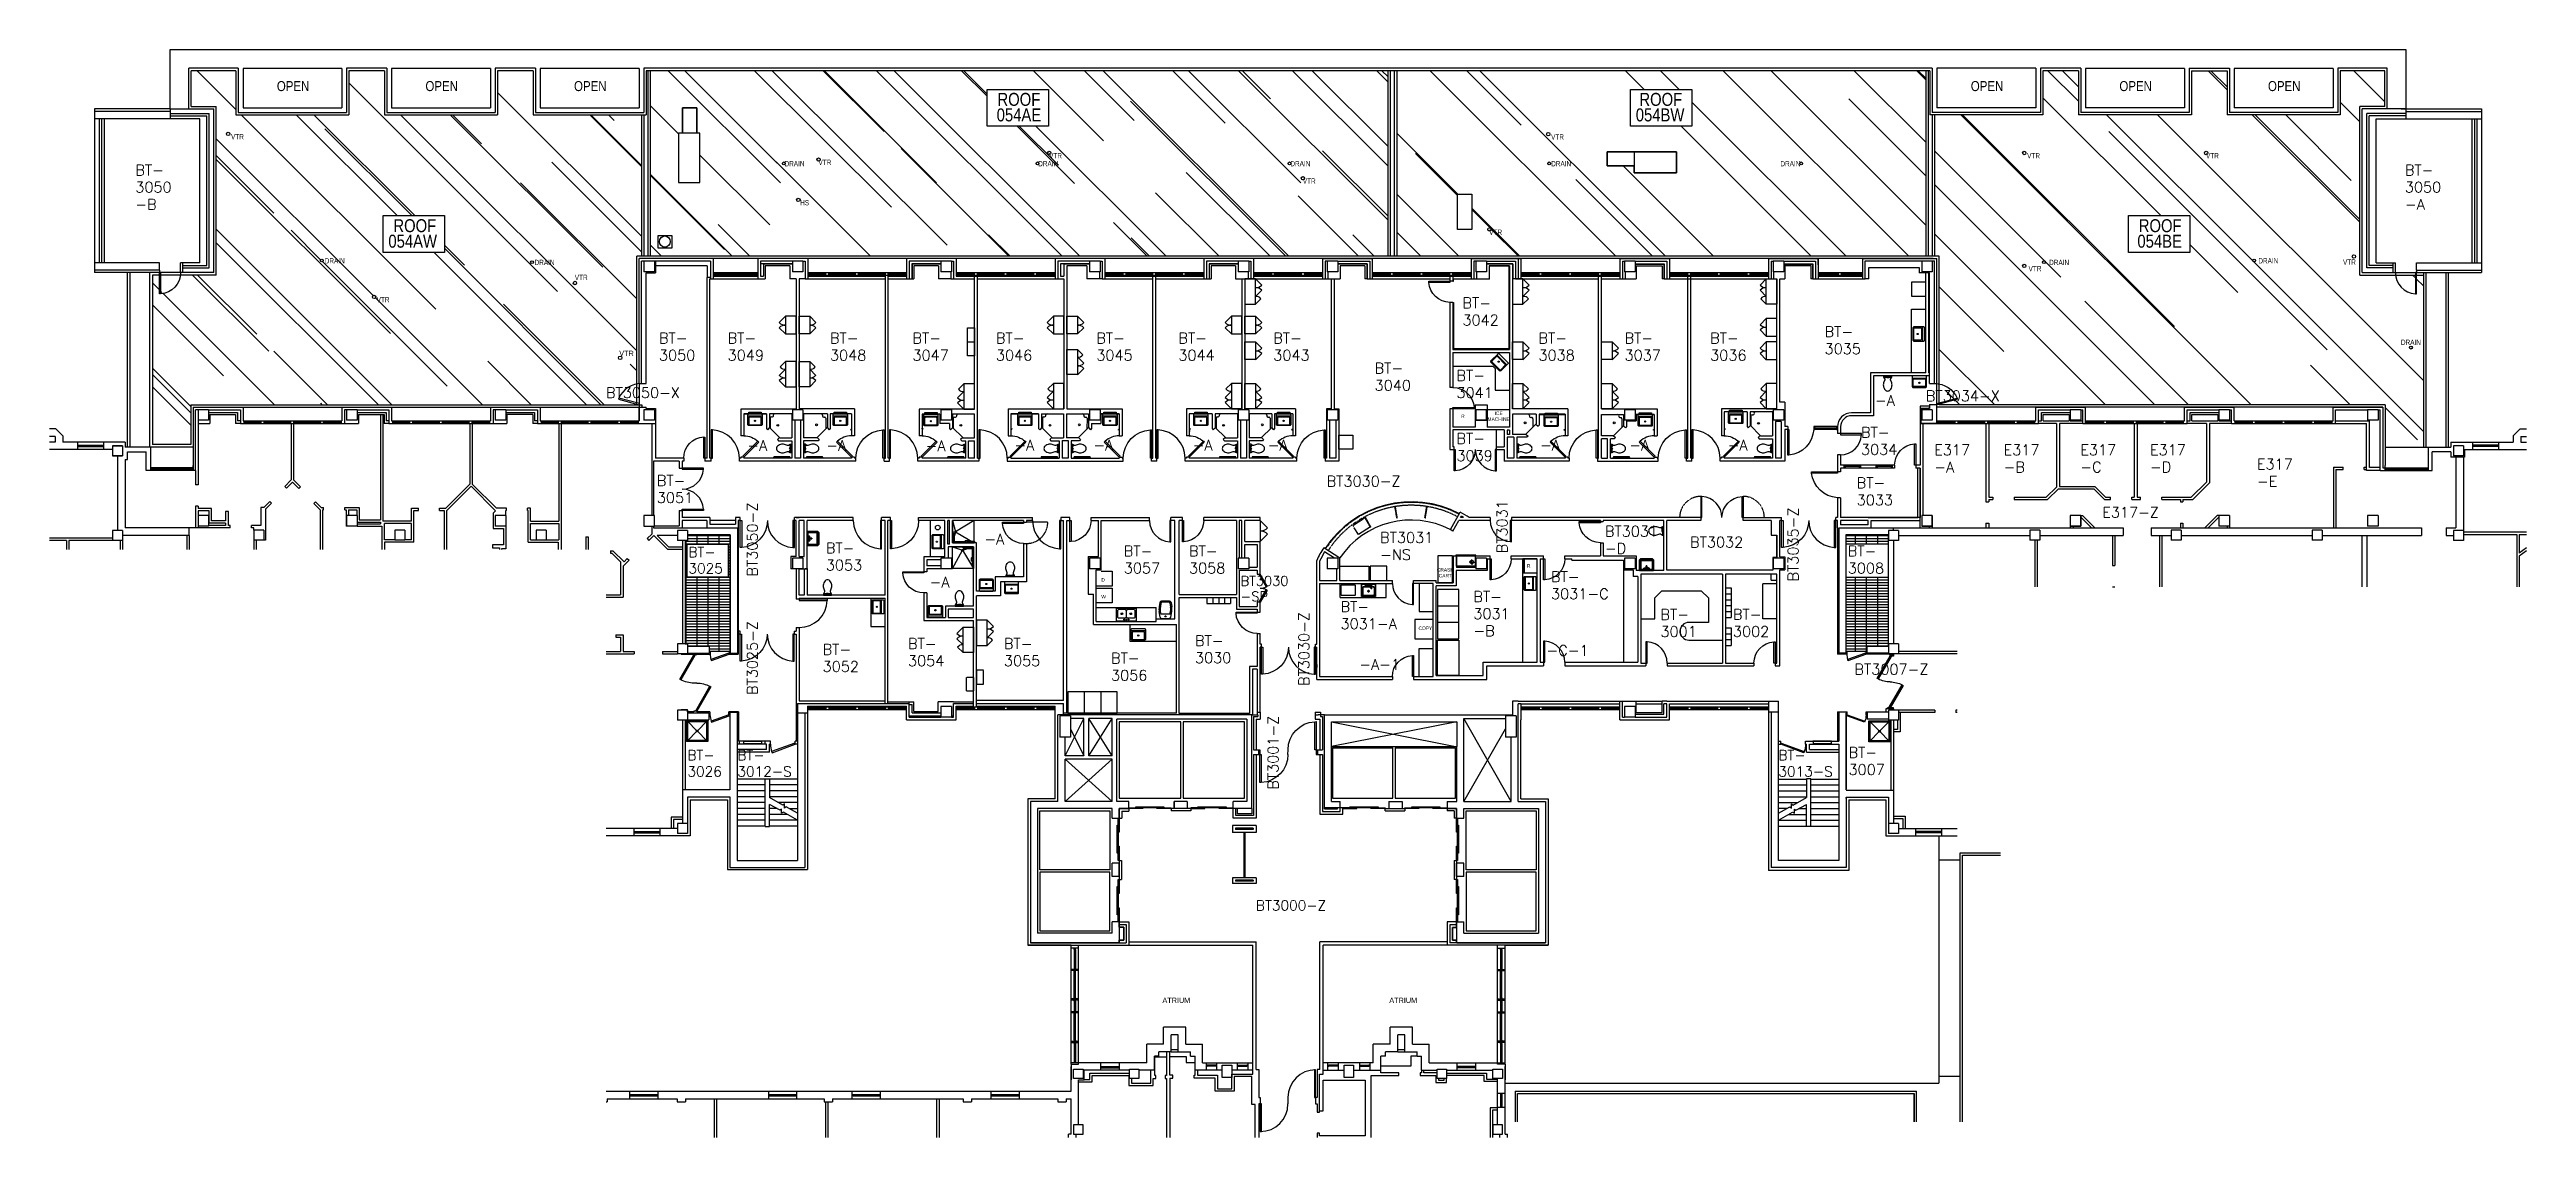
# Model space of a CAD drawing. Extents: x 2912 to 7121, y 18087 to 19938.
import ezdxf
from ezdxf.enums import TextEntityAlignment as Align

# ---------------------------------------------------------------- set-up
doc = ezdxf.new("R2010")
doc.units = 0
doc.header["$MEASUREMENT"] = 0
for name, pattern in [('08224_0-UIHC_NEW_FLOOR_PLA', [0.1875, 0.125, -0.0625]), ('HIDDEN', [0.375, 0.25, -0.125]), ('HIDDEN1', [0.1875, 0.125, -0.0625])]:
    doc.linetypes.add(name, pattern=pattern)
doc.layers.get('0').update_dxf_attribs({"linetype": 'CONTINUOUS'})
for name, color, linetype in [('ARDOOR', 7, 'CONTINUOUS'), ('ARDOORNO', 4, 'CONTINUOUS'), ('ARROOMNO', 4, 'CONTINUOUS'), ('ARWALL', 7, 'CONTINUOUS'), ('ARWINDOW', 7, 'CONTINUOUS'), ('COL', 14, 'CONTINUOUS'), ('EQUIP', 30, 'CONTINUOUS'), ('EXDOOR', 8, 'CONTINUOUS'), ('EXROOF', 9, 'CONTINUOUS'), ('EXROOF_LOWER', 254, 'HIDDEN'), ('EXROOF_TEXT', 134, 'CONTINUOUS'), ('EXWALL', 8, 'CONTINUOUS'), ('EXWINDOW', 8, 'CONTINUOUS'), ('FIRE', 10, 'CONTINUOUS'), ('MILL', 1, 'CONTINUOUS'), ('MILL-NRST', 1, 'CONTINUOUS'), ('MPFIXTURE', 3, 'CONTINUOUS'), ('TXT', 4, 'CONTINUOUS')]:
    doc.layers.add(name, color=color, linetype=linetype)
doc.styles.add('08224_0-UIHC_NEW_FLOOR_PL0', font='ARIALN.TTF', dxfattribs={"height": 17})
doc.styles.add('ARIAL_NARROW', font='ARIALN.TTF', dxfattribs={"height": 17})
doc.styles.add('ROMANS', font='romans.shx', dxfattribs={"height": 18})

msp = doc.modelspace()

# ---------------------------------------------------------------- texts
at = {"layer": 'ARDOORNO', "style": 'ROMANS'}
for s, p in [('-A-1', (5137.7, 18882.8)), ('-C-1', (5455.8, 18906.7))]:
    msp.add_text(s, height=18, dxfattribs=at).set_placement(p)
at = {"layer": 'ARROOMNO', "style": 'ROMANS'}
for s, height, p in [('BT-', 18, (3058, 19723.7)), ('BT-', 18, (6914.6, 19723.7)), ('3050', 18, (3058, 19694.6)), ('3050', 18, (6914.6, 19694.6)), ('-B', 18, (3058, 19665.4)), ('-A', 18, (6914.6, 19665.4)), ('BT-', 18, (5313.2, 19497.7, -0.3)), ('BT-', 18, (3947.8, 19438, -0.3)), ('BT-', 18, (4064.5, 19438, -0.3)), ('BT-', 18, (4238.4, 19438, -0.3)), ('BT-', 18, (4378.6, 19438, -0.3)), ('BT-', 18, (4520.4, 19438, -0.3)), ('BT-', 18, (4691, 19438, -0.3)), ('BT-', 18, (4830.4, 19438, -0.3)), ('BT-', 18, (4991.7, 19438, -0.3)), ('3042', 18, (5313.2, 19468.6, -0.3)), ('BT-', 18, (5442.3, 19438, -0.3)), ('BT-', 18, (5588.6, 19438, -0.3)), ('BT-', 18, (5734.1, 19438, -0.3)), ('BT-', 18, (5928.5, 19448.8, -0.3)), ('3050', 18, (3947.8, 19408.8, -0.3)), ('3049', 18, (4064.5, 19408.8, -0.3)), ('3048', 18, (4238.4, 19408.8, -0.3)), ('3047', 18, (4378.6, 19408.8, -0.3)), ('3046', 18, (4520.4, 19408.8, -0.3)), ('3045', 18, (4691, 19408.8, -0.3)), ('3044', 18, (4830.4, 19408.8, -0.3)), ('3043', 18, (4991.7, 19408.8, -0.3)), ('BT-', 18, (5163.9, 19386.8, -0.3)), ('3038', 18, (5442.3, 19408.8, -0.3)), ('3037', 18, (5588.6, 19408.8, -0.3)), ('3036', 18, (5734.1, 19408.8, -0.3)), ('3035', 18, (5928.5, 19419.7, -0.3)), ('BT3050-X', 18, (3857.8, 19345.1, -0.3)), ('3040', 18, (5163.9, 19357.6, -0.3)), ('3041', 18, (5303, 19345.1, -0.3)), ('BT-', 18, (5303, 19374.3, -0.3)), ('-A', 18, (6014.1, 19332, -0.3)), ('BT3034-X', 18, (6100.6, 19339.6, -0.3)), ('BT-', 18, (5303, 19267.1, -0.3)), ('BT-', 18, (5990.4, 19277.6, -0.3)), ('-A', 18, (4097.8, 19255.3, -0.3)), ('-A', 18, (4232, 19255.3, -0.3)), ('-A', 18, (4400.8, 19254.8, -0.3)), ('-A', 18, (4551.8, 19255.8, -0.3)), ('-A', 18, (4686, 19255.8, -0.3)), ('-A', 18, (4854.8, 19255.8, -0.3)), ('-A', 18, (4982.2, 19255.8, -0.3)), ('3039', 18, (5303, 19237.9, -0.3)), ('-A', 18, (5445, 19255.8, -0.3)), ('-A', 18, (5596.5, 19255.8, -0.3)), ('-A', 18, (5763.9, 19255.8, -0.3)), ('3034', 18, (5990.4, 19248.5, -0.3)), ('E317', 18, (6114.8, 19247.7)), ('-A', 18, (6114.8, 19218.6)), ('E317', 18, (6232.7, 19247.7)), ('-B', 18, (6232.7, 19218.6)), ('E317', 18, (6363.1, 19247.7)), ('-C', 18, (6363.1, 19218.6)), ('E317', 18, (6481.5, 19247.7)), ('-D', 18, (6481.5, 19218.6)), ('E317', 18, (6663.1, 19223.5)), ('BT-', 18, (3944.2, 19195.6, -0.3)), ('BT3030-Z', 18, (5082.4, 19194.5, -0.3)), ('BT-', 18, (5983.1, 19191.8, -0.3)), ('-E', 18, (6663.1, 19194.4)), ('3051', 18, (3944.2, 19166.5, -0.3)), ('3033', 18, (5983.1, 19162.6, -0.3)), ('E317-Z', 18, (6400.4, 19141.6)), ('-A', 18, (4500.8, 19095.9, -0.3)), ('BT3031', 18, (5173.3, 19098.7)), ('BT3031', 18, (5555.2, 19109.4)), ('BT3032', 18, (5700, 19091)), ('BT-', 17.1, (3997.8, 19074.4)), ('3053', 18, (4231.4, 19051.9, -0.3)), ('BT-', 18, (4231.4, 19081, -0.3)), ('BT-', 18, (4737.7, 19075.9, -0.3)), ('BT-', 18, (4848.5, 19075.9, -0.3)), ('-NS', 18, (5173.3, 19069.6)), ('-D', 18, (5555.2, 19080.3)), ('BT-', 18, (5967.9, 19075.8)), ('3025', 17.1, (3997.8, 19046.7)), ('-A', 18, (4407.6, 19023, -0.3)), ('3057', 18, (4737.7, 19046.8, -0.3)), ('3058', 18, (4848.5, 19046.8, -0.3)), ('BT3030', 16.2, (4936.3, 19025.9, -0.3)), ('BT-', 18, (5463.7, 19032.2)), ('3008', 18, (5967.9, 19046.7)), ('-SP', 16.2, (4936.3, 18999.6, -0.3)), ('BT-', 18, (5106, 18981.2)), ('3031', 18, (5331.7, 18969.2)), ('BT-', 18, (5331.7, 18998.3)), ('3031-C', 18, (5463.7, 19003)), ('BT-', 18, (5649.6, 18968)), ('BT-', 18, (5772.8, 18968.2)), ('BT-', 18, (4858.7, 18923.4, -0.3)), ('3031-A', 18, (5106, 18952.1)), ('-B', 18, (5331.7, 18940.1)), ('3001', 18, (5649.6, 18938.8)), ('3002', 18, (5772.8, 18939)), ('BT-', 18, (4225.9, 18908.5, -0.3)), ('3054', 18, (4371, 18889.2, -0.3)), ('BT-', 18, (4371, 18918.4, -0.3)), ('3055', 18, (4534, 18889.2, -0.3)), ('BT-', 18, (4534, 18918.4, -0.3)), ('BT-', 18, (4716, 18893.5, -0.3)), ('3030', 18, (4858.7, 18894.3, -0.3)), ('3052', 18, (4225.9, 18879.4, -0.3)), ('3056', 18, (4716, 18864.4, -0.3)), ('BT3007-Z', 18, (5979.3, 18874.7)), ('BT-', 17.1, (3996.1, 18729.1)), ('BT-', 17.1, (4081, 18729.1)), ('BT-', 17.1, (5850, 18729.1)), ('BT-', 18, (5969.2, 18733.3)), ('3026', 17.1, (3996.1, 18701.4)), ('3012-S', 17.1, (4081, 18701.4)), ('3013-S', 17.1, (5850, 18701.4)), ('3007', 18, (5969.2, 18704.1)), ('BT3000-Z', 17.1, (4962.1, 18473.6))]:
    msp.add_text(s, height=height, dxfattribs=at).set_placement(p)
for s, p in [('BT3050-Z', (4115.5, 19041.4)), ('BT3031', (5389.5, 19081)), ('BT3035-Z', (5884, 19033)), ('BT3025-Z', (4115.5, 18840)), ('BT3030-Z', (5052.8, 18855.4)), ('BT3001-Z', (5000.3, 18679))]:
    msp.add_text(s, height=18, rotation=90, dxfattribs=at).set_placement(p)
at = {"layer": 'EXROOF_TEXT', "style": 'ARIAL_NARROW'}
for s, p in [('054AE', (4559.5, 19815.5)), ('ROOF', (4559.4, 19841.9)), ('054BW', (5649, 19815.5)), ('ROOF', (5650.2, 19841.9)), ('054AW', (3529.3, 19600.7)), ('ROOF', (3532.9, 19627.1)), ('054BE', (6497.9, 19600.7)), ('ROOF', (6498.8, 19627.1))]:
    msp.add_text(s, height=22, dxfattribs=at).set_placement(p, align=Align.CENTER)
at = {"layer": 'EXROOF_TEXT', "style": 'ARIAL_NARROW', "width": 0.85}
for tag, p in [('VTR', (3231.6, 19789.4)), ('VTR', (5474.7, 19789)), ('DRAIN', (4178.2, 19743.5)), ('VTR', (4229.8, 19745.7)), ('DRAIN', (4609.2, 19743.5)), ('VTR', (4621.7, 19757.1)), ('DRAIN', (5037.7, 19743.5)), ('DRAIN', (5480.9, 19743.5)), ('DRAIN', (5870.4, 19743.5)), ('VTR', (6283.7, 19757)), ('VTR', (6587.6, 19757)), ('VTR', (5052.8, 19714)), ('HS', (4195.3, 19677.2)), ('VTR', (5369.6, 19627)), ('DRAIN', (3396.8, 19578.4)), ('DRAIN', (3753.4, 19575.6)), ('DRAIN', (6327.1, 19575.6)), ('DRAIN', (6682.6, 19578.4)), ('VTR', (6820.4, 19576.3)), ('VTR', (3815.7, 19550.2)), ('VTR', (6286.1, 19565)), ('VTR', (3479, 19512.2)), ('DRAIN', (6924.9, 19439.8))]:
    msp.add_attdef(tag, text='VTR', height=9, dxfattribs=at).set_placement(p, align=Align.MIDDLE)
at = {"layer": 'EXROOF_TEXT', "style": 'ARIAL_NARROW'}
msp.add_attdef('VTR', text='VTR', height=9, dxfattribs=at).set_placement((3892.7, 19420.9), align=Align.MIDDLE)
at = {"layer": 'MILL', "style": '08224_0-UIHC_NEW_FLOOR_PL0'}
for s, p in [('D', (4699.5, 19032.7)), ('W', (4699.5, 19004.1))]:
    msp.add_text(s, height=6, dxfattribs=at).set_placement(p)
at = {"layer": 'MILL', "linetype": 'BYBLOCK', "char_height": 6, "style": '08224_0-UIHC_NEW_FLOOR_PL0'}
for s, insert, width, attachment_point in [('ICE MACHINE', (5374.7, 19322), 24.187, 2), ('R', (5313.9, 19316.8), 24.187, 2), ('CRASH CART', (5284.1, 19055.9), 23.221, 2), ('COPY', (5238.5, 18956.5), 61.932, 1)]:
    msp.add_mtext(s, dxfattribs=dict(at, insert=insert, width=width, attachment_point=attachment_point))
at = {"layer": 'MILL', "insert": (5422.9, 19062.5), "char_height": 6, "width": 61.932, "attachment_point": 1, "style": '08224_0-UIHC_NEW_FLOOR_PL0'}
msp.add_mtext('R', dxfattribs=at)
at = {"layer": 'TXT', "style": 'ARIAL_NARROW'}
for p in [(3298.5, 19867), (3551, 19867), (3803.5, 19867), (6177, 19867), (6429.5, 19867), (6682, 19867)]:
    msp.add_text('OPEN', height=17, dxfattribs=at).set_placement(p)
at = {"layer": 'TXT', "style": '08224_0-UIHC_NEW_FLOOR_PL0'}
for p in [(4827, 18316.3), (5212.5, 18316.3)]:
    msp.add_text('ATRIUM', height=9, dxfattribs=at).set_placement(p, align=Align.CENTER)

# ---------------------------------------------------------------- blocks, each defined once
blk = doc.blocks.new('SNK-CL2')
at = {"layer": 'MPFIXTURE', "ltscale": 0.25}
for p, q in [((-6.3, 0.4), (6.2, 0.4)), ((-9.2, -2.1), (-10.7, -12)), ((-9.6, -27), (-10.7, -19.8)), ((-8.2, -8.4), (-8.8, -12.4)), ((-7.7, -26.7), (-8.8, -19.4)), ((-7.2, -7.6), (7.1, -7.6)), ((-6.7, -27.6), (6.7, -27.6)), ((-6.7, -29.6), (6.7, -29.6)), ((7.6, -26.7), (8.7, -19.4)), ((8.1, -8.4), (8.7, -12.4)), ((9.2, -2.1), (10.7, -12)), ((9.6, -27), (10.7, -19.8))]:
    blk.add_line(p, q, dxfattribs=at)
blk.add_circle((0, -3.6), 1, dxfattribs=at)
for centre, radius, start, end in [((-6.3, -2.6), 3, 90, 171.4726), ((6.2, -2.6), 3, 8.5274, 90), ((15, -15.9), 26, 171.4726, 188.5274), ((-6.7, -26.6), 3, 188.5274, 270), ((15, -15.9), 24, 171.4726, 188.5274), ((-7.2, -8.6), 1, 90, 171.4726), ((-6.7, -26.6), 1, 188.5274, 270), ((6.6, -26.6), 1, 270, 351.4726), ((6.6, -26.6), 3, 270, 351.4726), ((7.1, -8.6), 1, 8.5274, 90), ((-15, -15.9), 24, 351.4726, 8.5274), ((-15, -15.9), 26, 351.4726, 8.5274)]:
    blk.add_arc(centre, radius, start, end, dxfattribs=at)
blk = doc.blocks.new('3-00-DR')
at = {"color": 0}
for p, q in [((0, 36), (0, 0)), ((1.8, 36), (0, 36)), ((0, 0), (1.8, 0)), ((1.8, 0), (1.8, 36))]:
    blk.add_line(p, q, dxfattribs=at)
blk.add_arc((-0.1, 0), 36.1, 0.049, 87.097, dxfattribs=at)
blk = doc.blocks.new('6-00-DRS')
at = {"color": 0}
for p, q in [((0, 36), (0, 0)), ((1.8, 36), (0, 36)), ((0, 0), (1.8, 0)), ((1.8, 0), (1.8, 36)), ((70.2, 0), (70.2, 36)), ((70.2, 36), (72, 36)), ((72, 0), (70.2, 0)), ((72, 36), (72, 0))]:
    blk.add_line(p, q, dxfattribs=at)
for centre, start, end in [((-0.1, 0), 0.049, 87.097), ((72.1, 0), 92.903, 179.951)]:
    blk.add_arc(centre, 36.1, start, end, dxfattribs=at)
blk = doc.blocks.new('FHC')
for points in [[(-16, 0), (-16, 1), (16, 1), (16, 0)], [(-15, -4), (-15, 0), (15, 0), (15, -4)]]:
    blk.add_lwpolyline(points, close=True)
blk = doc.blocks.new('A$C469C574F')
at = {"layer": 'ARDOOR'}
blk.add_lwpolyline([(47, 47), (45, 47), (45, 0), (47, 0)], close=True, dxfattribs=at)
blk.add_arc((47, 0), 47, 90, 180, dxfattribs=at)

# ---------------------------------------------------------------- hatches: boundary and pattern name
at = {"layer": 'EXROOF'}
h = msp.add_hatch(dxfattribs=at)
h.set_pattern_fill('AR-RROOF', color=256, scale=125, angle=135, style=0)
h.paths.add_polyline_path([(3918.2, 19826.7), (3734, 19826.7), (3734, 19901.7), (3673.5, 19901.7), (3673.5, 19826.7), (3481.5, 19826.7), (3481.5, 19901.7), (3421, 19901.7), (3421, 19826.7), (3229, 19826.7), (3229, 19901.7), (3153, 19901.7), (3153, 19840.7), (3195.5, 19840.7), (3195.5, 19554.2), (3087.2, 19554.2), (3087.2, 19273.7), (3152.5, 19273.7), (3152.5, 19333.7), (3910, 19333.7), (3910, 19586.2), (3918.2, 19586.2)])
edge = h.paths.add_edge_path(flags=16)
edge.add_arc((3215.8, 19794.2), 2.87, 0, 360)
h.paths.add_polyline_path([(3479.2, 19655.2), (3583.2, 19655.2), (3583.2, 19592.5), (3479.2, 19592.5)], flags=16)
edge = h.paths.add_edge_path(flags=16)
edge.add_arc((3374.8, 19578.8), 2.4, 0, 360)
edge = h.paths.add_edge_path(flags=16)
edge.add_arc((3463.7, 19517), 2.87, 0, 360)
edge = h.paths.add_edge_path(flags=16)
edge.add_arc((3804.9, 19540.6), 2.87, 0, 360)
edge = h.paths.add_edge_path(flags=16)
edge.add_arc((3732.1, 19576), 2.4, 0, 360)
edge = h.paths.add_edge_path(flags=16)
edge.add_arc((3881.9, 19413.4), 2.87, 0, 360)
edge = h.paths.add_edge_path(flags=17)
edge.add_arc((3099, 19558.2), 36, -86.8202, 0, ccw=False)
edge.add_line((3101, 19522.3), (3099, 19522.2))
edge.add_line((3099, 19522.2), (3099, 19558.2))
edge.add_line((3099, 19558.2), (3101, 19558.2))
edge.add_line((3101, 19558.2), (3101, 19522.3))
h.paths.add_polyline_path([(3220.6, 19782.7), (3240, 19782.7), (3240, 19796.2), (3220.6, 19796.2)], flags=24)
h.paths.add_polyline_path([(3380.9, 19571.7), (3408.6, 19571.7), (3408.6, 19585.2), (3380.9, 19585.2)], flags=24)
h.paths.add_polyline_path([(3468, 19505.5), (3487.4, 19505.5), (3487.4, 19519), (3468, 19519)], flags=24)
h.paths.add_polyline_path([(3804.6, 19543.5), (3824, 19543.5), (3824, 19557), (3804.6, 19557)], flags=24)
h.paths.add_polyline_path([(3737.5, 19568.9), (3765.2, 19568.9), (3765.2, 19582.4), (3737.5, 19582.4)], flags=24)
h.paths.add_polyline_path([(3880.1, 19414.1), (3905.2, 19414.1), (3905.2, 19427.6), (3880.1, 19427.6)], flags=24)
h = msp.add_hatch(dxfattribs=at)
h.set_pattern_fill('AR-RROOF', color=256, scale=125, angle=135, style=0)
h.paths.add_polyline_path([(4505.6, 19869.9), (4609.6, 19869.9), (4609.6, 19807.3), (4505.6, 19807.3)], flags=16)
h.paths.add_polyline_path([(3933, 19901.7), (5186.3, 19901.7), (5186.3, 19586.2), (3933, 19586.2)])
edge = h.paths.add_edge_path(flags=16)
edge.add_arc((5019.5, 19744), 2.4, 0, 360)
edge = h.paths.add_edge_path(flags=16)
edge.add_arc((5042.1, 19718.8), 2.87, 0, 360)
edge = h.paths.add_edge_path(flags=16)
edge.add_arc((4611, 19761.9), 2.87, 0, 360)
edge = h.paths.add_edge_path(flags=16)
edge.add_arc((4591, 19744), 2.4, 0, 360)
edge = h.paths.add_edge_path(flags=16)
edge.add_arc((4219.1, 19750.4), 2.87, 0, 360)
edge = h.paths.add_edge_path(flags=16)
edge.add_arc((4160, 19744), 2.4, 0, 360)
edge = h.paths.add_edge_path(flags=16)
edge.add_arc((4184.6, 19682), 2.87, 0, 360)
h.paths.add_polyline_path([(4017.1, 19711.4), (4017.1, 19795.4), (4012, 19795.4), (4012, 19838.5), (3988, 19838.5), (3988, 19795.4), (3981.1, 19795.4), (3981.1, 19711.4)], flags=16)
h.paths.add_polyline_path([(3954.5, 19620.7), (3954.5, 19601.6), (3966.4, 19601.6), (3966.4, 19620.7)], flags=16)
h.paths.add_polyline_path([(5021.9, 19736.8), (5049.5, 19736.8), (5049.5, 19750.3), (5021.9, 19750.3)], flags=24)
h.paths.add_polyline_path([(5041.8, 19707.3), (5061.2, 19707.3), (5061.2, 19720.8), (5041.8, 19720.8)], flags=24)
h.paths.add_polyline_path([(4593.4, 19736.8), (4621, 19736.8), (4621, 19750.3), (4593.4, 19750.3)], flags=24)
h.paths.add_polyline_path([(4610.7, 19750.4), (4630.1, 19750.4), (4630.1, 19763.9), (4610.7, 19763.9)], flags=24)
h.paths.add_polyline_path([(4218.8, 19738.9), (4238.2, 19738.9), (4238.2, 19752.4), (4218.8, 19752.4)], flags=24)
h.paths.add_polyline_path([(4162.4, 19736.8), (4190, 19736.8), (4190, 19750.3), (4162.4, 19750.3)], flags=24)
h.paths.add_polyline_path([(4186.9, 19670.2), (4201.9, 19670.2), (4201.9, 19684.2), (4186.9, 19684.2)], flags=24)
h = msp.add_hatch(dxfattribs=at)
h.set_pattern_fill('AR-RROOF', color=256, scale=175, angle=135, style=0)
h.paths.add_polyline_path([(5201.4, 19901.7), (6100.5, 19901.7), (6100.5, 19586.2), (5201.4, 19586.2)])
h.paths.add_polyline_path([(5598.9, 19869.9), (5702.9, 19869.9), (5702.9, 19807.3), (5598.9, 19807.3)], flags=16)
edge = h.paths.add_edge_path(flags=16)
edge.add_arc((5460.5, 19744), 2.4, 0, 360)
edge = h.paths.add_edge_path(flags=16)
edge.add_arc((5458.9, 19793.7), 2.87, 0, 360)
edge = h.paths.add_edge_path(flags=16)
edge.add_arc((5358.9, 19631.7), 2.87, 0, 360)
h.paths.add_polyline_path([(5676.9, 19763.7), (5676.9, 19727.7), (5604.9, 19727.7), (5604.9, 19739.7), (5558.9, 19739.7), (5558.9, 19763.7)], flags=16)
h.paths.add_polyline_path([(5304.9, 19691.7), (5328.9, 19691.7), (5328.9, 19595.7), (5304.9, 19595.7)], flags=16)
h.paths.add_polyline_path([(5465.1, 19736.8), (5492.7, 19736.8), (5492.7, 19750.3), (5465.1, 19750.3)], flags=24)
h.paths.add_polyline_path([(5463.7, 19782.2), (5483.1, 19782.2), (5483.1, 19795.7), (5463.7, 19795.7)], flags=24)
h.paths.add_polyline_path([(5358.6, 19620.2), (5378, 19620.2), (5378, 19633.7), (5358.6, 19633.7)], flags=24)
h.paths.add_polyline_path([(5854.5, 19736.8), (5882.2, 19736.8), (5882.2, 19750.3), (5854.5, 19750.3)], flags=24)
h = msp.add_hatch(dxfattribs=at)
h.set_pattern_fill('AR-RROOF', color=256, scale=175, angle=135, style=0)
h.paths.add_polyline_path([(6880.5, 19901.7), (6804.5, 19901.7), (6804.5, 19826.7), (6612.5, 19826.7), (6612.5, 19901.7), (6552, 19901.7), (6552, 19826.7), (6360, 19826.7), (6360, 19901.7), (6299.5, 19901.7), (6299.5, 19826.7), (6115.2, 19826.7), (6115.2, 19586.2), (6123.5, 19586.2), (6123.5, 19333.7), (6881, 19333.7), (6881, 19273.7), (6946.2, 19273.7), (6946.2, 19554.2), (6838, 19554.2), (6838, 19840.7), (6880.5, 19840.7)])
edge = h.paths.add_edge_path(flags=16)
edge.add_arc((6576.9, 19761.7), 2.87, 0, 360)
edge = h.paths.add_edge_path(flags=16)
edge.add_arc((6267.9, 19761.7), 2.87, 0, 360)
edge = h.paths.add_edge_path(flags=16)
edge.add_arc((6301.3, 19576), 2.4, 0, 360)
edge = h.paths.add_edge_path(flags=16)
edge.add_arc((6267.9, 19569.7), 2.87, 0, 360)
h.paths.add_polyline_path([(6445.1, 19655.2), (6549.1, 19655.2), (6549.1, 19592.5), (6445.1, 19592.5)], flags=16)
edge = h.paths.add_edge_path(flags=16)
edge.add_arc((6658.6, 19578.8), 2.4, 0, 360)
edge = h.paths.add_edge_path(flags=16)
edge.add_arc((6924.9, 19430.7), 2.4, 0, 360)
edge = h.paths.add_edge_path(flags=16)
edge.add_arc((6828, 19585.7), 2.87, 0, 360)
edge = h.paths.add_edge_path(flags=17)
edge.add_arc((6934.5, 19558.2), 36, 180, 266.8202)
edge.add_line((6932.5, 19522.3), (6934.5, 19522.2))
edge.add_line((6934.5, 19522.2), (6934.5, 19558.2))
edge.add_line((6934.5, 19558.2), (6932.5, 19558.2))
edge.add_line((6932.5, 19558.2), (6932.5, 19522.3))
edge = h.paths.add_edge_path(flags=17)
edge.add_arc((6115.8, 19328.4), 41.3, 23.56, 90.5271, ccw=False)
edge.add_line((6153.7, 19344.9), (6154.2, 19343))
edge.add_line((6154.2, 19343), (6119.5, 19333.7))
edge.add_line((6119.5, 19333.7), (6119, 19335.6))
edge.add_line((6119, 19335.6), (6153.7, 19344.9))
h.paths.add_polyline_path([(6576.6, 19750.2), (6596, 19750.2), (6596, 19763.7), (6576.6, 19763.7)], flags=24)
h.paths.add_polyline_path([(6272.7, 19750.2), (6292.1, 19750.2), (6292.1, 19763.7), (6272.7, 19763.7)], flags=24)
h.paths.add_polyline_path([(6311.2, 19568.9), (6338.9, 19568.9), (6338.9, 19582.4), (6311.2, 19582.4)], flags=24)
h.paths.add_polyline_path([(6275.1, 19558.2), (6294.5, 19558.2), (6294.5, 19571.7), (6275.1, 19571.7)], flags=24)
h.paths.add_polyline_path([(6666.7, 19571.7), (6694.4, 19571.7), (6694.4, 19585.2), (6666.7, 19585.2)], flags=24)
h.paths.add_polyline_path([(6909, 19433.1), (6936.7, 19433.1), (6936.7, 19446.6), (6909, 19446.6)], flags=24)
h.paths.add_polyline_path([(6809.4, 19569.5), (6828.8, 19569.5), (6828.8, 19583), (6809.4, 19583)], flags=24)
at = {"layer": 'EXWALL'}
h = msp.add_hatch(dxfattribs=at)
h.set_pattern_fill('GRATE', color=256, scale=150, style=0)
h.paths.add_polyline_path([(4069, 19112.2), (3996.2, 19112.2), (3996.2, 19102.7), (3992.3, 19102.7), (3992.3, 18927.2), (3996.2, 18927.2), (3996.2, 18923.3), (4033, 18923.3), (4033, 18914.3), (4069, 18914.3)])
h.paths.add_polyline_path([(3994.9, 19096.1), (3994.9, 19041.1), (4066.2, 19041.1), (4066.2, 19096.1)], flags=16)
h = msp.add_hatch(dxfattribs=at)
h.set_pattern_fill('GRATE', color=256, scale=150, style=0)
h.paths.add_polyline_path([(6037.2, 19112.2), (5964.5, 19112.2), (5964.5, 18914.3), (6000.5, 18914.3), (6000.5, 18923.3), (6037.2, 18923.3), (6037.2, 19111.2)])
h.paths.add_polyline_path([(6036.5, 19096.1), (5965.2, 19096.1), (5965.2, 19041.1), (6036.5, 19041.1)], flags=16)

# ---------------------------------------------------------------- linework, layer by layer
at = {"layer": 'ARDOOR'}
for p, q in [((4036.5, 19242.7), (4034.5, 19242.7)), ((4181, 18916.7), (4181, 18911.7)), ((4969.5, 18926.3), (4969.5, 18928.7)), ((5950.5, 18938.7), (5950.5, 18933.7)), ((5065.5, 18891.8), (5065.5, 18886.8)), ((5016.6, 18738.8), (5016.9, 18746.8)), ((5016.7, 18155.6), (5016.7, 18144.6))]:
    msp.add_line(p, q, dxfattribs=at)
at = {"layer": 'ARDOOR', "linetype": '08224_0-UIHC_NEW_FLOOR_PLA'}
msp.add_line((4608.5, 19133.7), (4572.5, 19133.7), dxfattribs=at)
at = {"layer": 'ARDOOR', "flags": 128}
for points in [[(5292, 19507.7, -0.39805), (5256, 19541.7), (5256, 19543.7), (5292, 19543.7), (5292, 19541.7), (5256, 19541.7)], [(5297, 19362.8, -0.39805), (5332.9, 19328.8), (5333, 19326.8), (5297, 19326.8), (5297, 19328.8), (5332.9, 19328.8)], [(4092, 19280.7, -0.184516), (4116, 19271.5), (4117.4, 19270.2), (4092, 19244.7), (4090.6, 19246.1), (4116, 19271.5)], [(4282.4, 19242.7, -0.402069), (4328.4, 19290.7), (4328.4, 19290.7), (4330.4, 19290.7), (4330.4, 19242.7), (4328.4, 19242.7), (4328.4, 19290.7)], [(4395, 19280.7, -0.184516), (4419, 19271.5), (4420.4, 19270.2), (4395, 19244.7), (4393.6, 19246.1), (4419, 19271.5)], [(4546, 19280.7, -0.184516), (4570, 19271.5), (4571.4, 19270.2), (4546, 19244.7), (4544.6, 19246.1), (4570, 19271.5)], [(4736.9, 19242.7, -0.402069), (4782.9, 19290.7), (4782.9, 19290.7), (4784.9, 19290.7), (4784.9, 19242.7), (4782.9, 19242.7), (4782.9, 19290.7)], [(4849, 19280.7, -0.184516), (4873, 19271.5), (4874.4, 19270.2), (4849, 19244.7), (4847.6, 19246.1), (4873, 19271.5)], [(5032, 19242.7, -0.402069), (5078, 19290.7), (5078, 19290.7), (5080, 19290.7), (5080, 19242.7), (5078, 19242.7), (5078, 19290.7)], [(5494.4, 19242.7, -0.402069), (5540.4, 19290.7), (5540.4, 19290.7), (5542.4, 19290.7), (5542.4, 19242.7), (5540.4, 19242.7), (5540.4, 19290.7)], [(5645.9, 19242.7, -0.402069), (5691.9, 19290.7), (5691.9, 19290.7), (5693.9, 19290.7), (5693.9, 19242.7), (5691.9, 19242.7), (5691.9, 19290.7)], [(5758.1, 19280.7, -0.184516), (5782.1, 19271.5), (5783.5, 19270.2), (5758.1, 19244.7), (5756.7, 19246.1), (5782.1, 19271.5)], [(5910, 19291.7, -0.368403), (5868, 19247.7), (5868, 19247.7), (5866, 19247.7), (5866, 19291.7), (5868, 19291.7), (5868, 19247.7)], [(5955.5, 19248.5, 0.39805), (5991.4, 19282.5), (5991.5, 19284.5), (5955.5, 19284.5), (5955.5, 19282.5), (5991.4, 19282.5)], [(5335, 19257.2, -0.39805), (5301, 19221.3), (5299, 19221.2), (5299, 19257.2), (5301, 19257.2), (5301, 19221.3)], [(5335, 19257.2, 0.39805), (5369, 19221.3), (5371, 19221.2), (5371, 19257.2), (5369, 19257.2), (5369, 19221.3)], [(6047.6, 19230.9, -0.396592), (6081.6, 19267.1), (6083.6, 19267.1), (6083.6, 19230.9), (6081.6, 19230.9), (6081.6, 19267.1)], [(5950.5, 19175.5, -0.368403), (5906.5, 19217.5), (5906.5, 19217.5), (5906.5, 19219.5), (5950.5, 19219.5), (5950.5, 19217.5), (5906.5, 19217.5)], [(5754.2, 19141.7, 0.39805), (5720.2, 19177.7), (5718.2, 19177.7), (5718.2, 19141.7), (5720.2, 19141.7), (5720.2, 19177.7)], [(5754.2, 19141.7, -0.39805), (5788.2, 19177.7), (5790.2, 19177.7), (5790.2, 19141.7), (5788.2, 19141.7), (5788.2, 19177.7)], [(4132, 19136.7, -0.39805), (4088.5, 19090.8), (4086, 19090.7), (4086, 19136.7), (4088.5, 19136.7), (4088.5, 19090.8)], [(4132, 19136.7, 0.39805), (4175.4, 19090.8), (4178, 19090.7), (4178, 19136.7), (4175.4, 19136.7), (4175.4, 19090.8)], [(4278, 19136.7, 0.402069), (4324, 19088.7), (4324, 19088.7), (4326, 19088.7), (4326, 19136.7), (4324, 19136.7), (4324, 19088.7)], [(4389, 19136.7, -0.402069), (4343, 19088.7), (4343, 19088.7), (4341, 19088.7), (4341, 19136.7), (4343, 19136.7), (4343, 19088.7)], [(4567.5, 19097.7, -0.39805), (4531.5, 19131.7), (4531.5, 19133.7), (4567.5, 19133.7), (4567.5, 19131.7), (4531.5, 19131.7)], [(4682, 19136.7, -0.39805), (4648, 19100.8), (4646, 19100.7), (4646, 19136.7), (4648, 19136.7), (4648, 19100.8)], [(5360.3, 19136.7, 0.39805), (5394.3, 19100.8), (5396.3, 19100.7), (5396.3, 19136.7), (5394.3, 19136.7), (5394.3, 19100.8)], [(5901.5, 19136.9, -0.39805), (5858, 19090.9), (5855.5, 19090.9), (5855.5, 19136.9), (5858, 19136.9), (5858, 19090.9)], [(5901.5, 19136.9, 0.39805), (5944.9, 19090.9), (5947.5, 19090.9), (5947.5, 19136.9), (5944.9, 19136.9), (5944.9, 19090.9)], [(5396, 19071.7, -0.39805), (5362, 19035.8), (5360, 19035.7), (5360, 19071.7), (5362, 19071.7), (5362, 19035.8)], [(5487, 19071.7, -0.39805), (5453, 19035.8), (5451, 19035.7), (5451, 19071.7), (5453, 19071.7), (5453, 19035.8)], [(4398, 19013.5, -0.39805), (4362, 19047.5), (4362, 19049.5), (4398, 19049.5), (4398, 19047.5), (4362, 19047.5)], [(4969.5, 19021.7, 0.110562), (4979.7, 19024), (4979.7, 19023.9), (4981.5, 19024.9), (4969.5, 19045.7), (4967.7, 19044.7), (4979.7, 19023.9)], [(4969.5, 19021.7, 0.110562), (4979.7, 19024), (4979.7, 19023.9), (4981.5, 19024.9), (4969.5, 19045.7), (4967.7, 19044.7), (4979.7, 19023.9)], [(5194.1, 19029.8, 0.39805), (5228.1, 18993.9), (5230.1, 18993.8), (5230.1, 19029.8), (5228.1, 19029.8), (5228.1, 18993.9)], [(4186, 18954.7, 0.402069), (4233.9, 19000.7), (4234, 19000.7), (4234, 19002.7), (4186, 19002.7), (4186, 19000.7), (4234, 19000.7)], [(4969.5, 19021.7, -0.110562), (4979.7, 19019.4), (4979.7, 19019.5), (4981.5, 19018.5), (4969.5, 18997.7), (4967.7, 18998.7), (4979.7, 19019.5)], [(4969.5, 19021.7, -0.110562), (4979.7, 19019.4), (4979.7, 19019.5), (4981.5, 19018.5), (4969.5, 18997.7), (4967.7, 18998.7), (4979.7, 19019.5)], [(4131.7, 18943.6, -0.39805), (4088.3, 18897.7), (4085.7, 18897.6), (4085.7, 18943.6), (4088.3, 18943.6), (4088.3, 18897.7)], [(4131.7, 18943.6, 0.39805), (4175.2, 18897.7), (4177.7, 18897.6), (4177.7, 18943.6), (4175.2, 18943.6), (4175.2, 18897.7)], [(5017.5, 18921.3, -0.39805), (4974, 18875.4), (4971.5, 18875.3), (4971.5, 18921.3), (4974, 18921.3), (4974, 18875.4)], [(5017.5, 18921.3, 0.39805), (5060.9, 18875.4), (5063.5, 18875.3), (5063.5, 18921.3), (5060.9, 18921.3), (5060.9, 18875.4)], [(5194.1, 18871.3, -0.39805), (5228.1, 18907.3), (5230.1, 18907.3), (5230.1, 18871.3), (5228.1, 18871.3), (5228.1, 18907.3)], [(5487, 18895.7, 0.39805), (5453, 18931.7), (5451, 18931.7), (5451, 18895.7), (5453, 18895.7), (5453, 18931.7)], [(5661, 18894.3, 0.39805), (5627, 18930.3), (5625, 18930.3), (5625, 18894.3), (5627, 18894.3), (5627, 18930.3)], [(5808.5, 18894.3, -0.39805), (5842.5, 18930.3), (5844.5, 18930.3), (5844.5, 18894.3), (5842.5, 18894.3), (5842.5, 18930.3)], [(6040, 18862.2, -0.121076), (6019.6, 18867.2), (6019.6, 18867.2), (6018, 18868.1), (6040, 18906.2), (6041.6, 18905.3), (6019.6, 18867.2)], [(6040, 18862.2, -0.121076), (6060.4, 18857.2), (6060.4, 18857.2), (6062, 18856.3), (6040, 18818.2), (6038.4, 18819.1), (6060.4, 18857.2)], [(5016.9, 18746.8, -0.39805), (5062.1, 18794.6), (5064.7, 18794.7), (5064.7, 18746.8), (5062.1, 18746.8), (5062.1, 18794.6)], [(5999, 18806.2, -0.058525), (5997.1, 18795.4), (5997.1, 18795.4), (5996.4, 18793.5), (5966.3, 18804.3), (5967, 18806.2), (5997.1, 18795.4), (5996.4, 18793.5)], [(5016.6, 18738.8, -0.39805), (4971.4, 18691.1), (4968.7, 18691), (4968.7, 18738.8), (4971.4, 18738.8), (4971.4, 18691.1)]]:
    msp.add_lwpolyline(points, format="xyb", dxfattribs=at)
at = {"layer": 'ARDOOR'}
for points in [[(4084.5, 19242.7, 0.402069), (4038.5, 19290.7), (4038.5, 19290.7), (4036.5, 19290.7), (4036.5, 19242.7), (4038.5, 19242.7), (4038.5, 19290.7)], [(4275, 19280.7, 0.184516), (4251, 19271.5), (4249.5, 19270.2), (4275, 19244.7), (4276.4, 19246.1), (4251, 19271.5)], [(4387.5, 19242.7, 0.402069), (4341.5, 19290.7), (4341.5, 19290.7), (4339.5, 19290.7), (4339.5, 19242.7), (4341.5, 19242.7), (4341.5, 19290.7)], [(4539.6, 19242.7, 0.402069), (4493.6, 19290.7), (4493.6, 19290.7), (4491.6, 19290.7), (4491.6, 19242.7), (4493.6, 19242.7), (4493.6, 19290.7)], [(4730, 19280.7, 0.184516), (4706, 19271.5), (4704.5, 19270.2), (4730, 19244.7), (4731.4, 19246.1), (4706, 19271.5)], [(4842, 19242.7, 0.402069), (4796, 19290.7), (4796, 19290.7), (4794, 19290.7), (4794, 19242.7), (4796, 19242.7), (4796, 19290.7)], [(5024.7, 19280.7, 0.184516), (5000.7, 19271.5), (4999.3, 19270.2), (5024.7, 19244.7), (5026.1, 19246.1), (5000.7, 19271.5)], [(5487.5, 19280.7, 0.184516), (5463.5, 19271.5), (5462, 19270.2), (5487.5, 19244.7), (5488.9, 19246.1), (5463.5, 19271.5)], [(5639, 19280.7, 0.184516), (5615, 19271.5), (5613.5, 19270.2), (5639, 19244.7), (5640.4, 19246.1), (5615, 19271.5)], [(5751, 19242.7, 0.402069), (5705, 19290.7), (5705, 19290.7), (5703, 19290.7), (5703, 19242.7), (5705, 19242.7), (5705, 19290.7)], [(4582.5, 19136.7, 0.402069), (4628.5, 19088.7), (4628.5, 19088.7), (4630.5, 19088.7), (4630.5, 19136.7), (4628.5, 19136.7), (4628.5, 19088.7)], [(5547.5, 19099, -0.39805), (5511.5, 19133), (5511.5, 19135), (5547.5, 19135), (5547.5, 19133), (5511.5, 19133)]]:
    msp.add_lwpolyline(points, format="xyb", dxfattribs=at)
at = {"layer": 'ARDOOR', "linetype": '08224_0-UIHC_NEW_FLOOR_PLA'}
for centre, start, end in [((5718.2, 19141.7), 90, 180), ((5790.2, 19141.7), 0, 90), ((4572.5, 19133.7), 270, 0)]:
    msp.add_arc(centre, 36, start, end, dxfattribs=at)
at = {"layer": 'ARWALL', "linetype": 'BYBLOCK'}
for p, q in [((3044.5, 19261.7), (3044.5, 19558.2)), ((3049, 19261.7), (3049, 19558.2)), ((3082.7, 19261.7), (3082.7, 19558.2)), ((3087.2, 19554.2), (3087.2, 19265.7)), ((4029.5, 19242.7), (4029.5, 19549.7)), ((4034.5, 19242.7), (4034.5, 19547.7)), ((4181, 19547.7), (4181, 19326.2)), ((4186, 19547.7), (4186, 19326.7)), ((4332.5, 19242.7), (4332.5, 19553.7)), ((4337.5, 19242.7), (4337.5, 19553.7)), ((4484, 19326.2), (4484, 19552.2)), ((4489, 19242.7), (4489, 19552.2)), ((4636, 19547.7), (4636, 19326.7)), ((4641, 19569.7), (4641, 19326.7)), ((4787, 19242.7), (4787, 19552.2)), ((4792, 19242.7), (4792, 19552.2)), ((4938.5, 19547.7), (4938.5, 19326.7)), ((4943.5, 19547.7), (4943.5, 19326.7)), ((5090, 19547.7), (5090, 19326.7)), ((5095, 19547.7), (5095, 19326.7)), ((5393, 19547.7), (5393, 19427.7)), ((5398, 19547.7), (5398, 19326.7)), ((5544.5, 19242.7), (5544.5, 19552.2)), ((5549.5, 19326.7), (5549.5, 19552.2)), ((5696, 19242.7), (5696, 19552.2)), ((5701, 19242.7), (5701, 19552.2)), ((5847.5, 19326.7), (5847.5, 19547.7)), ((5852.5, 19337.7), (5852.5, 19547.7)), ((5393, 19422.7), (5393, 19295.7)), ((6107, 19369.7), (6119.5, 19369.7)), ((3152.5, 19333.7), (3152.5, 19265.7)), ((3156.5, 19329.7), (3156.5, 19230.2)), ((3156.5, 19329.7), (3156.5, 19230.2)), ((3160.5, 19221.7), (3160.5, 19325.2)), ((4181, 19326.2), (4087, 19326.2)), ((4087, 19326.2), (4087, 19280.7)), ((4280, 19326.7), (4186, 19326.7)), ((4280, 19326.7), (4280, 19280.7)), ((4390, 19326.2), (4390, 19280.7)), ((4484, 19326.2), (4390, 19326.2)), ((4541, 19326.7), (4541, 19280.7)), ((4541, 19326.7), (4636, 19326.7)), ((4641, 19326.7), (4735, 19326.7)), ((4735, 19326.7), (4735, 19280.7)), ((4844, 19326.7), (4844, 19280.7)), ((4938.5, 19326.7), (4844, 19326.7)), ((5029.7, 19326.7), (4943.5, 19326.7)), ((5029.7, 19326.7), (5029.7, 19280.7)), ((5082, 19326.7), (5082, 19242.7)), ((5090, 19326.7), (5082, 19326.7)), ((5095, 19326.7), (5103, 19326.7)), ((5103, 19326.7), (5103, 19237.7)), ((5492.5, 19326.7), (5398, 19326.7)), ((5492.5, 19326.7), (5492.5, 19280.7)), ((5549.5, 19326.7), (5644, 19326.7)), ((5644, 19326.7), (5644, 19280.7)), ((5753.1, 19326.7), (5753.1, 19280.7)), ((5847.5, 19326.7), (5753.1, 19326.7)), ((5797, 19321.5), (5758.1, 19321.5)), ((5758.1, 19321.5), (5758.1, 19280.7)), ((5797, 19321.5), (5797, 19296.4)), ((5840, 19321.5), (5802, 19321.5)), ((5802, 19321.5), (5802, 19298.5)), ((5840, 19321.5), (5840, 19280.7)), ((5861, 19337.7), (5852.5, 19337.7)), ((5861, 19337.7), (5861, 19296.7)), ((6107, 19330.9), (6091.2, 19330.9)), ((6091.2, 19330.9), (6091.2, 19230.9)), ((6092, 19327.2), (6107, 19327.2)), ((6107, 19333.9), (6107, 19327.2)), ((6107, 19333.9), (6119.5, 19333.9)), ((6107, 19327.2), (6107, 19329.7)), ((6119.5, 19306.2), (6119.5, 19329.7)), ((6119.5, 19301.7), (6119.5, 19329.7)), ((6119.5, 19301.7), (6119.5, 19329.7)), ((6287.5, 19306.2), (6287.5, 19329.7)), ((6287.5, 19329.7), (6372, 19329.7)), ((6292, 19301.7), (6292, 19325.2)), ((6292, 19325.2), (6346, 19325.2)), ((6297, 19320.2), (6346, 19320.2)), ((6297, 19306.2), (6297, 19320.2)), ((6364, 19325.2), (6367.5, 19325.2)), ((6367.5, 19301.7), (6367.5, 19325.2)), ((6372, 19301.7), (6372, 19329.7)), ((6540, 19306.2), (6540, 19329.7)), ((6540, 19329.7), (6624.5, 19329.7)), ((6544.5, 19301.7), (6544.5, 19325.2)), ((6544.5, 19325.2), (6598.5, 19325.2)), ((6549.5, 19320.2), (6598.5, 19320.2)), ((6549.5, 19306.2), (6549.5, 19320.2)), ((6616.5, 19325.2), (6620, 19325.2)), ((6620, 19301.7), (6620, 19325.2)), ((6624.5, 19306.2), (6624.5, 19329.7)), ((6792.5, 19306.2), (6792.5, 19329.7)), ((6797, 19301.7), (6797, 19325.2)), ((2922.7, 19292.7), (2912.2, 19292.7)), ((2921.7, 19279.7), (2912.2, 19279.7)), ((2921.7, 19279.7), (2921.7, 19270.2)), ((2922.7, 19292.7), (2934.7, 19280.7)), ((2934.7, 19280.7), (2934.7, 19270.2)), ((3164.5, 19307.2), (3164.5, 19234.2)), ((3164.5, 19301.7), (3164.5, 19221.7)), ((3323, 19301.7), (3323, 19205.7)), ((3327, 19301.7), (3327, 19205.7)), ((3474.5, 19317.2), (3474.5, 19138)), ((3478.5, 19317.2), (3478.5, 19135.7)), ((3626.5, 19301.7), (3626.5, 19198.7)), ((3630.5, 19301.7), (3630.5, 19198.7)), ((3777.5, 19301.7), (3777.5, 19135.7)), ((3781.5, 19301.7), (3781.5, 19087.3)), ((3935.8, 19301.7), (3935.8, 19145)), ((3942, 19301.7), (3942, 19242.7)), ((4130.5, 19318.2), (4092, 19318.2)), ((4092, 19318.2), (4092, 19280.7)), ((4130.5, 19318.2), (4130.5, 19293.1)), ((4130.5, 19293.1), (4132.3, 19291.2)), ((4135.9, 19294.8), (4132.3, 19291.2)), ((4173.5, 19318.2), (4135.5, 19318.2)), ((4135.5, 19318.2), (4135.5, 19295.1)), ((4135.5, 19295.1), (4135.9, 19294.8)), ((4152.8, 19277.8), (4149.3, 19274.2)), ((4152.8, 19277.8), (4153.2, 19277.4)), ((4153.2, 19277.4), (4173.5, 19277.4)), ((4173.5, 19318.2), (4173.5, 19277.4)), ((4178.5, 19307.2), (4178.5, 19242.7)), ((4188.5, 19307.2), (4188.5, 19242.7)), ((4234, 19318.2), (4193.5, 19318.2)), ((4193.5, 19318.2), (4193.5, 19277.4)), ((4216.2, 19277.4), (4193.5, 19277.4)), ((4216.6, 19277.8), (4216.2, 19277.4)), ((4216.6, 19277.8), (4220.1, 19274.2)), ((4234, 19295.1), (4233.6, 19294.8)), ((4233.6, 19294.8), (4237.1, 19291.2)), ((4234, 19318.2), (4234, 19295.1)), ((4239, 19293.1), (4237.1, 19291.2)), ((4275, 19318.2), (4239, 19318.2)), ((4239, 19318.2), (4239, 19293.1)), ((4275, 19318.2), (4275, 19280.7)), ((4425, 19317.7), (4395, 19317.7)), ((4395, 19317.7), (4395, 19280.7)), ((4425, 19317.7), (4425, 19301.6)), ((4441.5, 19301.6), (4425, 19301.6)), ((4441.5, 19301.6), (4441.5, 19293.1)), ((4441.5, 19293.1), (4443.4, 19291.2)), ((4446.9, 19294.8), (4443.4, 19291.2)), ((4484, 19317.7), (4446.5, 19317.7)), ((4446.5, 19317.7), (4446.5, 19295.1)), ((4446.5, 19295.1), (4446.9, 19294.8)), ((4463.9, 19277.8), (4460.4, 19274.2)), ((4463.9, 19277.8), (4464.3, 19277.4)), ((4464.3, 19277.4), (4484, 19277.4)), ((4484, 19277.4), (4484, 19317.7)), ((4546, 19318.2), (4593, 19318.2)), ((4546, 19318.2), (4546, 19280.7)), ((4593, 19318.2), (4593, 19293.1)), ((4593, 19293.1), (4594.9, 19291.2)), ((4598.4, 19294.8), (4594.9, 19291.2)), ((4598, 19318.2), (4635.5, 19318.2)), ((4598, 19318.2), (4598, 19295.1)), ((4598, 19295.1), (4598.4, 19294.8)), ((4615.4, 19277.8), (4611.9, 19274.2)), ((4615.4, 19277.8), (4615.8, 19277.4)), ((4615.8, 19277.4), (4635.5, 19277.4)), ((4635.5, 19318.2), (4635.5, 19277.4)), ((4640.5, 19318.2), (4677.9, 19318.2)), ((4640.5, 19318.2), (4640.5, 19277.4)), ((4660.2, 19277.4), (4640.5, 19277.4)), ((4660.5, 19277.8), (4660.2, 19277.4)), ((4660.5, 19277.8), (4664.1, 19274.2)), ((4677.9, 19295.1), (4677.5, 19294.8)), ((4677.5, 19294.8), (4681.1, 19291.2)), ((4677.9, 19318.2), (4677.9, 19295.1)), ((4682.9, 19293.1), (4681.1, 19291.2)), ((4682.9, 19301.6), (4682.9, 19293.1)), ((4682.9, 19301.6), (4698.5, 19301.6)), ((4698.5, 19318.2), (4730, 19318.2)), ((4698.5, 19318.2), (4698.5, 19301.6)), ((4730, 19318.2), (4730, 19280.7)), ((4888, 19318.2), (4849, 19318.2)), ((4849, 19318.2), (4849, 19280.7)), ((4888, 19318.2), (4888, 19293.1)), ((4888, 19293.1), (4889.8, 19291.2)), ((4893.4, 19294.8), (4889.8, 19291.2)), ((4931, 19318.2), (4893, 19318.2)), ((4893, 19318.2), (4893, 19295.1)), ((4893, 19295.1), (4893.4, 19294.8)), ((4910.3, 19277.8), (4906.8, 19274.2)), ((4910.3, 19277.8), (4910.7, 19277.4)), ((4910.7, 19277.4), (4931, 19277.4)), ((4931, 19318.2), (4931, 19277.4)), ((4936, 19307.2), (4936, 19242.7)), ((4946, 19307.2), (4946, 19242.7)), ((4951, 19318.2), (4951, 19277.4)), ((4989, 19318.2), (4951, 19318.2)), ((4971.2, 19277.4), (4951, 19277.4)), ((4971.6, 19277.8), (4971.2, 19277.4)), ((4971.6, 19277.8), (4975.1, 19274.2)), ((4989, 19295.1), (4988.6, 19294.8)), ((4988.6, 19294.8), (4992.1, 19291.2)), ((4989, 19318.2), (4989, 19295.1)), ((4994, 19293.1), (4992.1, 19291.2)), ((5024.7, 19318.2), (4994, 19318.2)), ((4994, 19318.2), (4994, 19293.1)), ((5024.7, 19318.2), (5024.7, 19280.7)), ((5087, 19307.2), (5087, 19242.7)), ((5098, 19307.2), (5098, 19242.7)), ((5384, 19286.2), (5384, 19270.6)), ((5393, 19283.2), (5389, 19283.2)), ((5400.5, 19278.2), (5389, 19278.2)), ((5389, 19278.2), (5389, 19242.7)), ((5393, 19290.5), (5393, 19283.2)), ((5438.5, 19317.3), (5398, 19317.3)), ((5398, 19317.3), (5398, 19283.2)), ((5420.6, 19283.2), (5398, 19283.2)), ((5400.5, 19278.2), (5400.5, 19242.7)), ((5422.7, 19278.2), (5405.5, 19278.2)), ((5405.5, 19278.2), (5405.5, 19242.7)), ((5421.1, 19283.7), (5420.6, 19283.2)), ((5421.1, 19283.7), (5424.6, 19280.2)), ((5424.6, 19280.2), (5422.7, 19278.2)), ((5438.5, 19301.1), (5438.1, 19300.7)), ((5438.1, 19300.7), (5441.6, 19297.2)), ((5438.5, 19317.3), (5438.5, 19301.1)), ((5443.5, 19299), (5441.6, 19297.2)), ((5487.5, 19317.3), (5443.5, 19317.3)), ((5443.5, 19317.3), (5443.5, 19299)), ((5487.5, 19317.3), (5487.5, 19280.7)), ((5549.5, 19317.2), (5586.9, 19317.2)), ((5549.5, 19280.7), (5549.5, 19317.2)), ((5569.2, 19280.7), (5549.5, 19280.7)), ((5569.5, 19281.1), (5569.2, 19280.7)), ((5569.5, 19281.1), (5573.1, 19277.6)), ((5573.1, 19277.6), (5571.2, 19275.7)), ((5586.9, 19298.1), (5586.7, 19297.9)), ((5586.7, 19297.9), (5590.1, 19294.5)), ((5586.9, 19317.2), (5586.9, 19298.1)), ((5591.9, 19296.4), (5590.1, 19294.5)), ((5591.9, 19306), (5591.9, 19296.4)), ((5591.9, 19306), (5608.5, 19306)), ((5608.5, 19317.2), (5639, 19317.2)), ((5608.5, 19317.2), (5608.5, 19306)), ((5639, 19317.2), (5639, 19280.7)), ((5797, 19296.4), (5798.8, 19294.5)), ((5802.4, 19298.1), (5798.8, 19294.5)), ((5802, 19298.5), (5802.4, 19298.1)), ((5819.3, 19281.1), (5815.8, 19277.6)), ((5815.8, 19277.6), (5817.6, 19275.7)), ((5819.3, 19281.1), (5819.7, 19280.7)), ((5819.7, 19280.7), (5840, 19280.7)), ((5855, 19305), (5845, 19305)), ((5845, 19305), (5845, 19242.7)), ((5855, 19305), (5855, 19242.7)), ((5861, 19291.7), (5861, 19237.7)), ((6119.5, 19301.7), (6092, 19301.7)), ((6095.2, 19301.7), (6095.2, 19145)), ((6095.2, 19301.7), (6095.2, 19145)), ((6202.5, 19301.7), (6202.5, 19168.2)), ((6207.5, 19301.7), (6207.5, 19176.2)), ((6292, 19306.2), (6297, 19306.2)), ((6322.5, 19301.7), (6292, 19301.7)), ((6300, 19317.2), (6344, 19317.2)), ((6300, 19306.2), (6300, 19317.2)), ((6300, 19306.2), (6344, 19306.2)), ((6322.5, 19301.7), (6322.5, 19193.7)), ((6367.5, 19301.7), (6327.5, 19301.7)), ((6327.5, 19301.7), (6327.5, 19194.6)), ((6344, 19317.2), (6344, 19306.2)), ((6346, 19307.2), (6346, 19306.2)), ((6346, 19306.2), (6367.5, 19306.2)), ((6454.5, 19301.7), (6454.5, 19176.2)), ((6459.5, 19301.7), (6459.5, 19176.2)), ((6544.5, 19306.2), (6549.5, 19306.2)), ((6577.5, 19301.7), (6544.5, 19301.7)), ((6552.5, 19317.2), (6596.5, 19317.2)), ((6552.5, 19306.2), (6552.5, 19317.2)), ((6552.5, 19306.2), (6596.5, 19306.2)), ((6577.5, 19301.7), (6577.5, 19202.2)), ((6582.5, 19301.7), (6582.5, 19200.6)), ((6620, 19301.7), (6582.5, 19301.7)), ((6596.5, 19317.2), (6596.5, 19306.2)), ((6598.5, 19307.2), (6598.5, 19306.2)), ((6598.5, 19306.2), (6620, 19306.2)), ((6797, 19306.2), (6854.5, 19306.2)), ((6797, 19301.7), (6849.5, 19301.7)), ((6849.5, 19221.7), (6849.5, 19301.7)), ((6854.5, 19226.7), (6854.5, 19306.2)), ((2921.7, 19270.2), (2912.2, 19270.2)), ((3019.2, 19257.2), (2912.2, 19257.2)), ((3040.7, 19270.2), (2934.7, 19270.2)), ((3040.7, 19270.2), (2934.7, 19270.2)), ((3027.7, 19246.7), (3027.7, 19243.7)), ((3027.7, 19243.7), (3027.7, 19119.7)), ((3040.7, 19270.2), (3040.7, 19261.7)), ((3040.7, 19270.2), (3040.7, 19261.7)), ((3040.7, 19270.2), (3040.7, 19261.7)), ((3156.5, 19261.7), (3040.7, 19261.7)), ((3156.5, 19261.7), (3040.7, 19261.7)), ((3040.7, 19240.7), (3040.7, 19124.2)), ((3040.7, 19240.7), (3044.7, 19240.7)), ((3044.7, 19240.7), (3044.7, 19253.7)), ((3044.7, 19253.7), (3076.5, 19253.7)), ((3076.5, 19221.7), (3076.5, 19253.7)), ((3076.5, 19221.7), (3076.5, 19253.7)), ((3152.5, 19265.7), (3087.2, 19265.7)), ((3156.5, 19269.7), (3156.5, 19226.2)), ((3982.3, 19237.7), (3938.8, 19237.7)), ((3938.8, 19237.7), (3938.8, 19145)), ((3989.9, 19242.7), (3942, 19242.7)), ((3982.3, 19237.7), (3982.3, 19226)), ((3987.3, 19237.7), (3987.3, 19226)), ((3989.9, 19237.7), (3987.3, 19237.7)), ((4029.5, 19242.7), (4025.9, 19242.7)), ((4036.5, 19237.7), (4025.9, 19237.7)), ((4036.5, 19242.7), (4034.5, 19242.7)), ((4282.4, 19237.7), (4084.5, 19237.7)), ((4087, 19244.7), (4087, 19242.7)), ((4092, 19244.7), (4092, 19242.7)), ((4173.5, 19242.7), (4092, 19242.7)), ((4149.3, 19274.2), (4151.1, 19272.4)), ((4151.1, 19272.4), (4173.5, 19272.4)), ((4173.5, 19272.4), (4173.5, 19242.7)), ((4188.5, 19242.7), (4178.5, 19242.7)), ((4218.3, 19272.4), (4193.5, 19272.4)), ((4193.5, 19272.4), (4193.5, 19242.7)), ((4275, 19242.7), (4193.5, 19242.7)), ((4220.1, 19274.2), (4218.3, 19272.4)), ((4275, 19244.7), (4275, 19242.7)), ((4280, 19244.7), (4280, 19242.7)), ((4330.4, 19242.7), (4332.5, 19242.7)), ((4330.4, 19237.7), (4339.5, 19237.7)), ((4339.5, 19242.7), (4337.5, 19242.7)), ((4491.6, 19237.7), (4387.5, 19237.7)), ((4390, 19244.7), (4390, 19242.7)), ((4395, 19244.7), (4395, 19242.7)), ((4469, 19242.7), (4395, 19242.7)), ((4460.4, 19274.2), (4462.2, 19272.4)), ((4462.2, 19272.4), (4469, 19272.4)), ((4469, 19242.7), (4469, 19272.4)), ((4474, 19272.4), (4484, 19272.4)), ((4474, 19242.7), (4474, 19272.4)), ((4484, 19242.7), (4474, 19242.7)), ((4484, 19242.7), (4484, 19272.4)), ((4489, 19242.7), (4491.6, 19242.7)), ((4539.6, 19242.7), (4541, 19242.7)), ((4539.6, 19237.7), (4736.9, 19237.7)), ((4541, 19244.7), (4541, 19242.7)), ((4546, 19244.7), (4546, 19242.7)), ((4546, 19242.7), (4628, 19242.7)), ((4611.9, 19274.2), (4613.7, 19272.4)), ((4613.7, 19272.4), (4628, 19272.4)), ((4628, 19272.4), (4628, 19242.7)), ((4633, 19272.6), (4633, 19242.7)), ((4633, 19272.6), (4643, 19272.6)), ((4643, 19242.7), (4633, 19242.7)), ((4643, 19272.6), (4643, 19242.7)), ((4662.2, 19272.4), (4648, 19272.4)), ((4648, 19272.4), (4648, 19242.7)), ((4648, 19242.7), (4730, 19242.7)), ((4664.1, 19274.2), (4662.2, 19272.4)), ((4730, 19244.7), (4730, 19242.7)), ((4735, 19244.7), (4735, 19242.7)), ((4784.9, 19242.7), (4787, 19242.7)), ((4794, 19237.7), (4784.9, 19237.7)), ((4794, 19242.7), (4792, 19242.7)), ((4844, 19242.7), (4842, 19242.7)), ((4919, 19237.7), (4842, 19237.7)), ((4844, 19244.7), (4844, 19242.7)), ((4849, 19244.7), (4849, 19242.7)), ((4931, 19242.7), (4849, 19242.7)), ((4906.8, 19274.2), (4908.6, 19272.4)), ((4908.6, 19272.4), (4931, 19272.4)), ((5032, 19237.7), (4919, 19237.7)), ((4931, 19272.4), (4931, 19242.7)), ((4973.3, 19272.4), (4951, 19272.4)), ((4951, 19272.4), (4951, 19242.7)), ((5024.7, 19242.7), (4951, 19242.7)), ((4975.1, 19274.2), (4973.3, 19272.4)), ((5024.7, 19244.7), (5024.7, 19242.7)), ((5029.7, 19244.7), (5029.7, 19242.7)), ((5103, 19237.7), (5080, 19237.7)), ((5098, 19242.7), (5087, 19242.7)), ((5384, 19257.2), (5384, 19237.7)), ((5494.4, 19237.7), (5384, 19237.7)), ((5400.5, 19242.7), (5389, 19242.7)), ((5487.5, 19242.7), (5405.5, 19242.7)), ((5487.5, 19244.7), (5487.5, 19242.7)), ((5492.5, 19244.7), (5492.5, 19242.7)), ((5494.4, 19242.7), (5492.5, 19242.7)), ((5542.4, 19242.7), (5544.5, 19242.7)), ((5542.4, 19237.7), (5645.9, 19237.7)), ((5559.5, 19275.7), (5549.5, 19275.7)), ((5549.5, 19242.7), (5549.5, 19275.7)), ((5549.5, 19242.7), (5559.5, 19242.7)), ((5559.5, 19242.7), (5559.5, 19275.7)), ((5564.5, 19242.7), (5564.5, 19275.7)), ((5571.2, 19275.7), (5564.5, 19275.7)), ((5564.5, 19242.7), (5639, 19242.7)), ((5639, 19244.7), (5639, 19242.7)), ((5644, 19244.7), (5644, 19242.7)), ((5644, 19242.7), (5645.9, 19242.7)), ((5693.9, 19242.7), (5696, 19242.7)), ((5703, 19237.7), (5693.9, 19237.7)), ((5703, 19242.7), (5701, 19242.7)), ((5753.1, 19242.7), (5751, 19242.7)), ((5861, 19237.7), (5751, 19237.7)), ((5753.1, 19244.7), (5753.1, 19242.7)), ((5758.1, 19244.7), (5758.1, 19242.7)), ((5840, 19242.7), (5758.1, 19242.7)), ((5817.6, 19275.7), (5840, 19275.7)), ((5840, 19275.7), (5840, 19242.7)), ((5855, 19242.7), (5845, 19242.7)), ((3160.5, 19221.7), (3076.5, 19221.7)), ((3083.5, 19226.2), (3156.5, 19226.2)), ((3156.5, 19226.2), (3083.5, 19226.2)), ((3156.5, 19226.2), (3156.5, 19226.2)), ((3160.5, 19221.7), (3160.5, 19197.2)), ((3164.5, 19197.2), (3160.5, 19197.2)), ((3164.5, 19221.7), (3164.5, 19197.2)), ((3311.9, 19194.7), (3323, 19205.7)), ((3314.8, 19191.9), (3311.9, 19194.7)), ((3314.8, 19191.9), (3325, 19202.1)), ((3325, 19202.1), (3335.7, 19191.3)), ((3327, 19205.7), (3338.6, 19194.1)), ((3335.7, 19191.3), (3338.6, 19194.1)), ((3585.5, 19157.7), (3626.5, 19198.7)), ((3586.7, 19153.3), (3628.5, 19195.1)), ((3670.2, 19153.3), (3628.5, 19195.1)), ((3671.5, 19157.7), (3630.5, 19198.7)), ((6091.2, 19225.9), (6091.2, 19142)), ((6091.2, 19124.2), (6091.2, 19225)), ((6322.5, 19193.7), (6305, 19176.2)), ((6327.5, 19194.6), (6387.6, 19194.6)), ((6406, 19176.2), (6387.6, 19194.6)), ((6551.5, 19176.2), (6577.5, 19202.2)), ((6554.2, 19172.2), (6582.5, 19200.6)), ((6793.2, 19227.2), (6809.5, 19227.2)), ((6793.2, 19227.2), (6793.2, 19124.2)), ((6797.2, 19223.2), (6797.2, 19124.2)), ((6797.2, 19223.2), (6809.5, 19223.2)), ((6809.5, 19223.2), (6809.5, 19227.2)), ((6845.5, 19227.2), (6849.5, 19227.2)), ((6845.5, 19223.2), (6845.5, 19227.2)), ((6845.5, 19223.2), (6849.5, 19223.2)), ((6872.5, 19221.7), (6849.5, 19221.7)), ((6872.5, 19226.7), (6854.5, 19226.7)), ((6877, 19226.2), (6881, 19226.2)), ((3160.5, 19161.2), (3160.5, 19124.2)), ((3164.5, 19161.2), (3160.5, 19161.2)), ((3164.5, 19161.2), (3164.5, 19157.2)), ((3187.3, 19157.2), (3164.5, 19157.2)), ((3164.5, 19153.2), (3164.5, 19145)), ((3183.3, 19153.2), (3164.5, 19153.2)), ((3183.3, 19132.2), (3183.3, 19153.2)), ((3187.3, 19136.2), (3187.3, 19157.2)), ((3211.3, 19152.2), (3211.3, 19136.2)), ((3216.3, 19152.2), (3211.3, 19152.2)), ((3216.3, 19128.2), (3216.3, 19152.2)), ((3271.3, 19159), (3271.3, 19128.2)), ((3276.3, 19159), (3271.3, 19159)), ((3276.3, 19159), (3286.5, 19169.2)), ((3279.1, 19156.2), (3289.3, 19166.4)), ((3279.1, 19156.2), (3279.1, 19103.2)), ((3289.3, 19166.4), (3286.5, 19169.2)), ((3361.2, 19165.8), (3364, 19168.6)), ((3361.2, 19165.8), (3372, 19155)), ((3364, 19168.6), (3373.6, 19159)), ((3372, 19155), (3372, 19087.3)), ((3373.6, 19159), (3378, 19159)), ((3376, 19155), (3376, 19087.3)), ((3376, 19155), (3378, 19155)), ((3378, 19155), (3378, 19159)), ((3414, 19159), (3438.5, 19159)), ((3414, 19155), (3414, 19159)), ((3414, 19155), (3416, 19155)), ((3416, 19155), (3416, 19127)), ((3420, 19155), (3434.5, 19155)), ((3420, 19155), (3420, 19145)), ((3434.5, 19155), (3434.5, 19145)), ((3438.5, 19159), (3438.5, 19138)), ((3527.5, 19157.7), (3539.1, 19157.7)), ((3527.5, 19135.7), (3527.5, 19157.7)), ((3531.5, 19153.7), (3539.1, 19153.7)), ((3531.5, 19099.7), (3531.5, 19153.7)), ((3539.1, 19153.7), (3539.1, 19157.7)), ((3575.1, 19157.7), (3585.5, 19157.7)), ((3575.1, 19153.7), (3575.1, 19157.7)), ((3575.1, 19153.7), (3582.7, 19153.7)), ((3582.7, 19153.7), (3582.7, 19087.3)), ((3586.7, 19153.3), (3586.7, 19087.3)), ((3665.9, 19149.1), (3670.2, 19153.3)), ((3688.5, 19157.7), (3671.5, 19157.7)), ((3688.5, 19153.7), (3687.5, 19153.7)), ((3687.5, 19145), (3687.5, 19153.7)), ((3688.5, 19153.7), (3688.5, 19157.7)), ((3724.5, 19153.7), (3724.5, 19157.7)), ((3729.5, 19157.7), (3724.5, 19157.7)), ((3725.5, 19153.7), (3724.5, 19153.7)), ((3725.5, 19099.7), (3725.5, 19153.7)), ((3729.5, 19135.7), (3729.5, 19157.7)), ((3982.3, 19154), (3982.3, 19127.7)), ((3987.3, 19154), (3987.3, 19141.7)), ((6202.5, 19168.2), (6207.5, 19168.2)), ((6207.5, 19176.2), (6214.5, 19176.2)), ((6207.5, 19172.2), (6214.5, 19172.2)), ((6207.5, 19172.2), (6207.5, 19168.2)), ((6214.5, 19176.2), (6214.5, 19172.2)), ((6250.5, 19176.2), (6305, 19176.2)), ((6250.5, 19176.2), (6250.5, 19172.2)), ((6250.5, 19172.2), (6307.5, 19172.2)), ((6307.5, 19172.2), (6325.9, 19190.6)), ((6325.9, 19190.6), (6385.9, 19190.6)), ((6404.3, 19172.2), (6385.9, 19190.6)), ((6404.3, 19172.2), (6414.5, 19172.2)), ((6406, 19176.2), (6414.5, 19176.2)), ((6414.5, 19172.2), (6414.5, 19176.2)), ((6450.5, 19176.2), (6454.5, 19176.2)), ((6450.5, 19172.2), (6450.5, 19176.2)), ((6450.5, 19172.2), (6465.5, 19172.2)), ((6459.5, 19176.2), (6465.5, 19176.2)), ((6465.5, 19172.2), (6465.5, 19176.2)), ((6501.5, 19176.2), (6551.5, 19176.2)), ((6501.5, 19172.2), (6501.5, 19176.2)), ((6501.5, 19172.2), (6533.2, 19172.2)), ((6533.2, 19172.2), (6533.2, 19168.2)), ((6533.2, 19168.2), (6537.2, 19168.2)), ((6537.2, 19172.2), (6554.2, 19172.2)), ((6537.2, 19172.2), (6537.2, 19168.2)), ((3149.7, 19111.2), (3036.2, 19111.2)), ((3149.7, 19124.2), (3040.7, 19124.2)), ((3145.7, 19111.2), (3145.7, 19087.3)), ((3149.7, 19111.2), (3149.7, 19124.2)), ((3219.2, 19124.2), (3149.7, 19124.2)), ((3149.7, 19111.2), (3149.7, 19087.3)), ((3164.5, 19127), (3164.5, 19124.2)), ((3211.3, 19128.2), (3182.5, 19128.2)), ((3211.3, 19132.2), (3183.3, 19132.2)), ((3211.3, 19136.2), (3187.3, 19136.2)), ((3211.3, 19132.2), (3211.3, 19128.2)), ((3219.2, 19128.2), (3216.3, 19128.2)), ((3219.2, 19124.2), (3219.2, 19128.2)), ((3255.2, 19124.2), (3255.2, 19128.2)), ((3271.3, 19128.2), (3255.2, 19128.2)), ((3259.2, 19124.2), (3255.2, 19124.2)), ((3259.2, 19120.2), (3259.2, 19124.2)), ((3417, 19127), (3416, 19127)), ((3435, 19134), (3474.5, 19134)), ((3435, 19131), (3474.5, 19131)), ((3435, 19127), (3477, 19127)), ((3438.5, 19138), (3474.5, 19138)), ((3474.5, 19134), (3474.5, 19131)), ((3477, 19127), (3477, 19087.3)), ((3527.5, 19135.7), (3478.5, 19135.7)), ((3481.5, 19103.7), (3481.5, 19131.7)), ((3527.5, 19131.7), (3481.5, 19131.7)), ((3527.5, 19103.7), (3527.5, 19131.7)), ((3665.9, 19149.1), (3665.9, 19123.1)), ((3665.9, 19123.1), (3683.9, 19123.1)), ((3683.9, 19123.1), (3683.9, 19095.1)), ((3687.5, 19127), (3687.5, 19088.7)), ((3729.5, 19135.7), (3777.5, 19135.7)), ((3729.5, 19103.7), (3729.5, 19131.7)), ((3729.5, 19131.7), (3777.5, 19131.7)), ((3777.5, 19131.7), (3777.5, 19103.7)), ((3823.5, 19109.2), (3823.5, 19087.3)), ((3823.5, 19109.2), (3827.5, 19109.2)), ((3827.5, 19109.2), (3827.5, 19087.3)), ((3935.7, 19113.6), (3928, 19105.9)), ((3939, 19111.2), (3930.8, 19103)), ((3935.8, 19127), (3935.8, 19116.9)), ((3938.8, 19127), (3938.8, 19124.2)), ((3938.8, 19124.2), (4081, 19124.2)), ((3963, 19087.2), (3939, 19111.2)), ((3964.6, 19091.2), (3944.6, 19111.2)), ((4034.3, 19141.7), (3987.3, 19141.7)), ((4029.3, 19136.7), (3987.3, 19136.7)), ((3987.3, 19136.7), (3987.3, 19124.2)), ((4029.3, 19136.7), (4029.3, 19124.2)), ((4034.3, 19141.7), (4034.3, 19130.6)), ((4034.3, 19130.6), (4078, 19130.6)), ((4078, 19141.7), (4078, 19130.6)), ((4083, 19141.7), (4078, 19141.7)), ((4278, 19141.7), (4181, 19141.7)), ((4181, 19141.7), (4186, 19141.7)), ((4181, 19075.7), (4181, 19136.7)), ((4186, 19075.7), (4186, 19136.7)), ((4194.4, 19136.7), (4186, 19136.7)), ((4194.4, 19075.7), (4194.4, 19136.7)), ((4278, 19136.7), (4199.5, 19136.7)), ((4199.5, 19055.1), (4199.5, 19136.7)), ((4278, 19136.7), (4278, 19141.7)), ((4341, 19141.7), (4326, 19141.7)), ((4326, 19136.7), (4326, 19141.7)), ((4332, 19136.7), (4326, 19136.7)), ((4332, 19009.7), (4332, 19136.7)), ((4337, 18825.7), (4337, 19136.7)), ((4341, 19136.7), (4337, 19136.7)), ((4389, 19141.7), (4582.5, 19141.7)), ((4433.5, 19136.7), (4389, 19136.7)), ((4441.5, 19136.7), (4438.5, 19136.7)), ((4567.5, 19136.7), (4446.5, 19136.7)), ((4582.5, 19136.7), (4572.5, 19136.7)), ((4682, 19141.7), (4781.5, 19141.7)), ((4694.5, 19075.7), (4694.5, 19136.7)), ((4699.5, 19052.7), (4699.5, 19136.7)), ((4699.5, 19136.7), (4781.5, 19136.7)), ((4837.5, 19141.7), (4817.5, 19141.7)), ((4837.5, 19141.7), (4817.5, 19141.7)), ((4824.5, 19136.7), (4817.5, 19136.7)), ((4824.5, 18969.7), (4824.5, 19136.7)), ((4824.5, 18969.7), (4824.5, 19136.7)), ((4837.5, 19136.7), (4832, 19136.7)), ((4832, 19010.7), (4832, 19136.7)), ((4914, 19141.7), (4873.5, 19141.7)), ((4914, 19141.7), (4873.5, 19141.7)), ((4929, 19136.7), (4873.5, 19136.7)), ((4969.5, 19141.7), (4913, 19141.7)), ((4969.5, 19141.7), (4918, 19141.7)), ((4929, 19136.7), (4929, 19010.7)), ((4934, 19136.7), (4934, 19072.7)), ((4938.5, 19136.7), (4934, 19136.7)), ((4938.5, 19136.7), (4936, 19136.7)), ((4938.5, 19072.7), (4938.5, 19136.7)), ((4938.5, 19072.7), (4938.5, 19136.7)), ((4969.5, 19136.7), (4943.5, 19136.7)), ((4943.5, 19101), (4943.5, 19136.7)), ((4969.5, 19136.7), (4943.5, 19136.7)), ((4943.5, 19101), (4943.5, 19136.7)), ((4969.5, 19136.7), (4969.5, 19141.7)), ((5790.2, 19141.7), (5855.5, 19141.7)), ((5837.5, 19136.7), (5790.2, 19136.7)), ((5847.5, 19074), (5847.5, 19112)), ((5852.5, 19074.7), (5852.5, 19136.9)), ((5950.5, 19124.2), (5950.5, 18909.3)), ((5955.5, 19136.9), (5955.5, 19129.2)), ((6002.5, 19129.2), (5955.5, 19129.2)), ((6002.5, 19141.9), (6087, 19141.9)), ((6002.5, 19129.2), (6002.5, 19136.9)), ((6007.5, 19136.9), (6091.2, 19136.9)), ((6007.5, 19124.2), (6007.5, 19136.9)), ((6045.7, 19119.7), (6045.7, 19124.2)), ((6106.5, 19127), (6106.5, 19124.2)), ((6111.5, 19127), (6111.5, 19124.2)), ((6202.5, 19132.2), (6202.5, 19124.2)), ((6202.5, 19132.2), (6207.5, 19132.2)), ((6207.5, 19132.2), (6207.5, 19124.2)), ((6346, 19127), (6346, 19124.2)), ((6351, 19127), (6351, 19124.2)), ((6364, 19145), (6367, 19145)), ((6364, 19141), (6365.3, 19141)), ((6365.3, 19141), (6382.1, 19124.2)), ((6367, 19145), (6387.7, 19124.2)), ((6417.7, 19111.2), (6417.7, 19060.2)), ((6421.7, 19111.2), (6421.7, 19060.2)), ((6497.7, 19111.2), (6497.7, 19023.7)), ((6501.7, 19111.2), (6501.7, 19023.7)), ((6533.2, 19132.2), (6533.2, 19124.2)), ((6533.2, 19132.2), (6537.2, 19132.2)), ((6537.2, 19132.2), (6537.2, 19124.2)), ((6595.5, 19145), (6574.7, 19124.2)), ((6597.1, 19141), (6580.4, 19124.2)), ((6598.5, 19145), (6595.5, 19145)), ((6598.5, 19141), (6597.1, 19141)), ((6612.5, 19127), (6612.5, 19124.2)), ((6616.5, 19127), (6616.5, 19124.2)), ((6841.7, 19111.2), (6841.7, 19023.7)), ((6849.7, 19111.2), (6849.7, 19023.7)), ((7014.2, 19117.2), (7121.2, 19117.2)), ((7014.2, 19113.2), (7104.7, 19113.2)), ((7104.7, 19113.2), (7104.7, 19023.7)), ((7108.7, 19113.2), (7108.7, 19081.2)), ((7108.7, 19113.2), (7121.2, 19113.2)), ((3019.2, 19106.7), (2912.2, 19106.7)), ((2941.2, 19102.7), (2912.2, 19102.7)), ((2941.2, 19102.7), (2941.2, 19087.3)), ((3019.2, 19102.7), (2945.2, 19102.7)), ((2945.2, 19102.7), (2945.2, 19087.3)), ((3032.2, 19102.7), (3032.2, 19087.3)), ((3036.2, 19102.7), (3036.2, 19087.3)), ((3259.2, 19103.2), (3259.2, 19087.3)), ((3263.2, 19103.2), (3263.2, 19087.3)), ((3279.1, 19103.2), (3264.1, 19103.2)), ((3499.2, 19103.7), (3481.5, 19103.7)), ((3481.5, 19099.7), (3481.5, 19087.3)), ((3531.5, 19099.7), (3481.5, 19099.7)), ((3527.5, 19103.7), (3516.2, 19103.7)), ((3664.9, 19095.1), (3664.9, 19090.1)), ((3683.9, 19095.1), (3664.9, 19095.1)), ((3664.9, 19090.1), (3676.9, 19090.1)), ((3676.9, 19090.1), (3676.9, 19087.3)), ((3680.5, 19088.7), (3680.5, 19087.3)), ((3687.5, 19088.7), (3680.5, 19088.7)), ((3725.5, 19099.7), (3776.5, 19099.7)), ((3729.5, 19103.7), (3739.2, 19103.7)), ((3756.2, 19103.7), (3777.5, 19103.7)), ((3776.5, 19099.7), (3776.5, 19087.3)), ((3865.5, 19085.2), (3865.5, 19081.2)), ((3865.5, 19085.2), (3869.5, 19085.2)), ((3865.5, 19081.2), (3867.8, 19081.2)), ((3882.7, 19066.3), (3867.8, 19081.2)), ((3888.4, 19066.3), (3869.5, 19085.2)), ((3896.9, 19069.1), (3886.7, 19059)), ((3894, 19071.9), (3888.4, 19066.3)), ((3894, 19071.9), (3896.9, 19069.1)), ((3928, 19105.9), (3930.8, 19103)), ((3987.7, 19087.2), (3963, 19087.2)), ((3987.7, 19091.2), (3964.6, 19091.2)), ((4172, 19075.7), (4172, 19054.7)), ((4181, 19075.7), (4172, 19075.7)), ((4186, 19075.7), (4194.4, 19075.7)), ((4487.5, 19098.9), (4482.5, 19098.9)), ((4482.5, 18991.1), (4482.5, 19091.7)), ((4487.5, 19016.7), (4487.5, 19098.9)), ((4677, 19075.7), (4677, 19011.7)), ((4943.5, 19101), (4969.5, 19101)), ((4943.5, 19101), (4969.5, 19101)), ((4943.5, 19096), (4964.5, 19096)), ((4943.5, 19072.7), (4943.5, 19096)), ((4943.5, 19096), (4964.5, 19096)), ((4943.5, 19072.7), (4943.5, 19096)), ((4964.5, 19096), (4964.5, 19057.2)), ((4964.5, 19096), (4964.5, 19057.2)), ((4969.5, 19045.7), (4969.5, 19101)), ((4969.5, 19045.7), (4969.5, 19101)), ((5852.5, 19074.7), (5861, 19074.7)), ((5861, 19074.7), (5861, 19053.1)), ((6285.7, 19103.2), (6285.7, 19023.7)), ((6289.7, 19103.2), (6289.7, 19023.7)), ((7121.2, 19090), (7108.7, 19081.2)), ((7121.2, 19085.1), (7108.7, 19076.3)), ((7108.7, 19076.3), (7108.7, 19023.7)), ((3882.7, 19066.3), (3882.7, 19010.2)), ((3886.7, 19059), (3886.7, 19006.2)), ((4181, 19054.7), (4172, 19054.7)), ((4181, 19054.7), (4181, 19004.7)), ((4181, 19054.7), (4181, 19002.7)), ((4186, 19054.7), (4199.5, 19054.7, 1.6)), ((4691, 18964.7), (4691, 19052.7)), ((4691, 19052.7), (4699.5, 19052.7)), ((4934, 19052.2), (4964.5, 19052.2)), ((4934, 19052.2), (4934, 18990.7)), ((4936, 19052.2), (4964.5, 19052.2)), ((4950, 19057.2), (4964.5, 19057.2)), ((4950, 19057.2), (4964.5, 19057.2)), ((4964.5, 19052.2), (4964.5, 19045.7)), ((4964.5, 19052.2), (4964.5, 19045.7)), ((5847.5, 18894.3), (5847.5, 19045.3)), ((5852.5, 18889.3), (5852.5, 19053.1)), ((5852.5, 19053.1), (5861, 19053.1)), ((6417.7, 19060.2), (6421.7, 19060.2)), ((3858.1, 19010.2), (3882.7, 19010.2)), ((3858.1, 19006.2), (3886.7, 19006.2)), ((4332, 18825.7), (4332, 19004.7)), ((4482.5, 18971.7), (4482.5, 18986.1)), ((4487.5, 18821.2), (4487.5, 19008.7)), ((4686, 18959.7), (4686, 19011.7)), ((4832, 18808.7), (4832, 19005.7)), ((4929, 19005.7), (4929, 18985.7)), ((4929, 18985.7), (4964.5, 18985.7)), ((4934, 18990.7), (4964.5, 18990.7)), ((4934, 18990.7), (4964.5, 18990.7)), ((4964.5, 18997.7), (4964.5, 18990.7)), ((4964.5, 18997.7), (4964.5, 18990.7)), ((4964.5, 18985.7), (4964.5, 18980.7)), ((4969.5, 18980.7), (4969.5, 18997.7)), ((6417.7, 19024.2), (6421.7, 19024.2)), ((6417.7, 19024.2), (6417.7, 19023.7)), ((6421.7, 19024.2), (6421.7, 19023.7)), ((3874.7, 18942.2), (3882.7, 18942.2)), ((3874.7, 18942.2), (3874.7, 18938.2)), ((3882.7, 18942.2), (3886.7, 18942.2)), ((3886.7, 18942.2), (3886.7, 18914.2)), ((4181, 18954.7), (4181, 18948.6)), ((4181, 18943.6), (4181, 18761.2)), ((4186, 18954.7), (4186, 18830.2)), ((4482.5, 18821.2), (4482.5, 18966.7)), ((4686, 18959.7), (4827, 18959.7)), ((4691, 18964.7), (4792.5, 18964.7)), ((4792.5, 18964.7), (4792.5, 18969.7)), ((4792.5, 18969.7), (4824.5, 18969.7)), ((4827, 18809.2), (4827, 18959.7)), ((4964.5, 18944.7), (4964.5, 18888.7)), ((4969.5, 18926.3), (4969.5, 18944.7)), ((3858.1, 18914.2), (3882.7, 18914.2)), ((3858.1, 18910.2), (3905.7, 18910.2)), ((3874.7, 18938.2), (3882.7, 18938.2)), ((3882.7, 18938.2), (3882.7, 18914.2)), ((3886.7, 18914.2), (3905.7, 18914.2)), ((3905.7, 18914.2), (3905.7, 18910.2)), ((3953.7, 18914.2), (3979.2, 18914.2)), ((3953.7, 18914.2), (3953.7, 18910.2)), ((3953.7, 18910.2), (3979.2, 18910.2)), ((4969.5, 18810.8), (4969.5, 18921.3)), ((6038.7, 18909.3), (6038.7, 18908.2)), ((6039.7, 18908.2), (6038.7, 18908.2)), ((6039.7, 18906.2), (6039.7, 18908.2)), ((6045.7, 18908.2), (6039.7, 18908.2)), ((6045.7, 18906.2), (6039.7, 18906.2)), ((6045.7, 18906.2), (6039.7, 18906.2)), ((6045.7, 18906.2), (6045.7, 18910.2)), ((6045.7, 18910.2), (6045.7, 18908.2)), ((6045.7, 18908.2), (6045.7, 18906.2)), ((6045.7, 18908.2), (6045.7, 18906.2)), ((6154, 18914.2), (6054.2, 18914.2)), ((6154, 18910.2), (6054.2, 18910.2)), ((4951.5, 18888.7), (4951.5, 18808.7)), ((4956.5, 18883.7), (4956.5, 18806.3)), ((4964.5, 18883.7), (4964.5, 18810.8)), ((4337, 18828.1), (4381, 18828.1)), ((4368.5, 18800.1), (4368.5, 18821.2)), ((4373, 18804.6), (4373, 18828.1)), ((4373, 18823.6), (4378, 18823.6)), ((4378, 18809.6), (4378, 18823.6)), ((4381, 18812.2), (4381, 18828.1)), ((4448.5, 18828.1), (4422, 18828.1)), ((4422, 18812.2), (4422, 18828.1)), ((4448.5, 18828.1), (4482.5, 18828.1)), ((4448.5, 18804.6), (4448.5, 18825.7)), ((4453, 18800.1), (4453, 18821.2)), ((5850, 18558.7), (5850, 18829.3)), ((6032.7, 18816.2), (6032.7, 18811.2)), ((6035.7, 18816.2), (6032.7, 18816.2)), ((6045.7, 18816.2), (6032.7, 18816.2)), ((6041.7, 18818.2), (6035.7, 18818.2)), ((6035.7, 18816.2), (6035.7, 18818.2)), ((6045.7, 18818.2), (6039.7, 18818.2)), ((6041.7, 18814.2), (6041.7, 18818.2)), ((6045.7, 18816.2), (6045.7, 18818.2)), ((6045.7, 18816.2), (6045.7, 18814.2)), ((3996.2, 18797.7), (4032.5, 18797.7)), ((4032.5, 18809.7), (4032.5, 18797.7)), ((4083, 18811.2), (4066.5, 18811.2)), ((4068.5, 18810.7), (4068.5, 18678.7)), ((4068.5, 18810.7), (4080.5, 18810.7)), ((4083, 18811.2), (4083, 18761.2)), ((4373, 18804.6), (4427, 18804.6)), ((4378, 18809.6), (4427, 18809.6)), ((4381, 18812.2), (4422, 18812.2)), ((4445, 18804.6), (4448.5, 18804.6)), ((4827, 18809.2), (4635.5, 18809.2)), ((4951.5, 18808.7), (4832, 18808.7)), ((5850, 18810.7), (5833.5, 18810.7)), ((5838, 18810.7), (5838, 18546.7)), ((5950.5, 18811.2), (5950.5, 18761.2)), ((5950.5, 18811.2), (5967, 18811.2)), ((5965, 18806.2), (5967, 18806.2)), ((5967, 18806.2), (5967, 18811.2)), ((5999, 18811.2), (6032.7, 18811.2)), ((5999, 18806.2), (5999, 18811.2)), ((5999, 18806.2), (6001, 18806.2)), ((6001, 18810.7), (6001, 18798.7)), ((6037.2, 18810.7), (6001, 18810.7)), ((6037.2, 18798.7), (6001, 18798.7)), ((6052.7, 18781.2), (6045.7, 18781.2)), ((6056.7, 18777.2), (6045.7, 18777.2)), ((6052.7, 18797.2), (6052.7, 18781.2)), ((6115.7, 18814.2), (6054.2, 18814.2)), ((6115.7, 18810.2), (6054.2, 18810.2)), ((6056.7, 18810.2), (6056.7, 18777.2)), ((6115.7, 18814.2), (6115.7, 18810.2)), ((6154, 18814.2), (6151.7, 18814.2)), ((6151.7, 18814.2), (6151.7, 18810.2)), ((6154, 18810.2), (6151.7, 18810.2)), ((4128.5, 18756.2), (4080.5, 18756.2)), ((4092.1, 18761.2), (4083, 18761.2)), ((4084.5, 18756.2), (4084.5, 18761.2)), ((3996.2, 18666.7), (4068.5, 18666.7)), ((3996.2, 18666.2), (3996.2, 18621.7)), ((4000.7, 18661.7), (4064, 18661.7)), ((4000.7, 18661.7), (4000.7, 18600.2)), ((3949.7, 18613.2), (3858.1, 18613.2)), ((3979.2, 18613.2), (3949.7, 18613.2)), ((3968.7, 18632.2), (3968.7, 18613.2)), ((3987.7, 18632.2), (3968.7, 18632.2)), ((3972.7, 18628.2), (3972.7, 18613.2)), ((3987.7, 18628.2), (3972.7, 18628.2)), ((4962.5, 18618.3), (4922.5, 18618.3)), ((4922.5, 18618.3), (4922.5, 18606.3)), ((4962.5, 18606.3), (4922.5, 18606.3)), ((4957.5, 18613.3), (4927.5, 18613.3)), ((4927.5, 18613.3), (4927.5, 18611.3)), ((4957.5, 18611.3), (4927.5, 18611.3)), ((4941.5, 18606.3), (4941.5, 18529.3)), ((4943.5, 18606.3), (4943.5, 18529.3)), ((4957.5, 18613.3), (4957.5, 18611.3)), ((4962.5, 18618.3), (4962.5, 18606.3)), ((6045.7, 18634.2), (6065.7, 18634.2)), ((6045.7, 18630.2), (6061.7, 18630.2)), ((6054.2, 18613.2), (6075.1, 18613.2)), ((6054.2, 18613.2), (6154, 18613.2)), ((6054.2, 18613.2), (6075.1, 18613.2)), ((6061.7, 18630.2), (6061.7, 18613.2)), ((6065.7, 18634.2), (6065.7, 18613.2)), ((3949.7, 18600.2), (3858.1, 18600.2)), ((4000.7, 18600.2), (3949.7, 18600.2)), ((6032.7, 18600.2), (6122.5, 18600.2)), ((6032.7, 18600.2), (6154, 18600.2)), ((6032.7, 18600.2), (6122.5, 18600.2)), ((6122.5, 18600.2), (6122.5, 18180)), ((6158.7, 18571.7), (6227.5, 18571.7)), ((6158.7, 18114.3), (6158.7, 18571.7)), ((6162.7, 18567.7), (6227.5, 18567.7)), ((6162.7, 18114.3), (6162.7, 18567.7)), ((4962.5, 18529.3), (4922.5, 18529.3)), ((4922.5, 18529.3), (4922.5, 18519.3)), ((4957.5, 18525.3), (4927.5, 18525.3)), ((4927.5, 18525.3), (4927.5, 18523.3)), ((4957.5, 18523.3), (4927.5, 18523.3)), ((4957.5, 18525.3), (4957.5, 18523.3)), ((4962.5, 18529.3), (4962.5, 18519.3)), ((6122.5, 18559.7), (6158.7, 18559.7)), ((6122.5, 18559.7), (6158.7, 18559.7)), ((4962.5, 18519.3), (4922.5, 18519.3)), ((4648, 18212.2), (4648, 18414.3)), ((4661, 18212.2), (4661, 18414.3)), ((4746.5, 18420.3), (4962.7, 18420.3)), ((4746.5, 18414.3), (4956.7, 18414.3)), ((4956.7, 18195.2), (4956.7, 18414.3)), ((4962.7, 18203), (4962.7, 18420.3)), ((5287, 18420.3), (5070.7, 18420.3)), ((5070.7, 18203), (5070.7, 18420.3)), ((5287, 18414.3), (5076.7, 18414.3)), ((5076.7, 18195), (5076.7, 18414.3)), ((4648, 18212.2), (4648, 18288.2)), ((4661, 18212.2), (4661, 18288.2)), ((4776.7, 18214.7), (4776.7, 18246.2)), ((4805.2, 18246.2), (4776.7, 18246.2)), ((4789.7, 18201.7), (4789.7, 18225.7)), ((4797.2, 18225.7), (4789.7, 18225.7)), ((4797.2, 18225.7), (4797.2, 18233.2)), ((4818.2, 18233.2), (4797.2, 18233.2)), ((4805.2, 18246.2), (4805.2, 18253.8)), ((4818.2, 18233.2), (4818.2, 18253.8)), ((4818.2, 18237.2), (4830.2, 18237.2)), ((4818.2, 18233.2), (4830.2, 18233.2)), ((4830.2, 18233.2), (4830.2, 18253.8)), ((4830.2, 18233.2), (4851.2, 18233.2)), ((4851.2, 18225.7), (4851.2, 18233.2)), ((4851.2, 18225.7), (4858.7, 18225.7)), ((4858.7, 18201.7), (4858.7, 18225.7)), ((4871.7, 18214.7), (4871.7, 18240.8)), ((5203.2, 18233.2), (5182.2, 18233.2)), ((5203.2, 18233.2), (5203.2, 18262.2)), ((5203.2, 18237.2), (5215.2, 18237.2)), ((5203.2, 18233.2), (5215.2, 18233.2)), ((5215.2, 18233.2), (5215.2, 18262.2)), ((5215.2, 18233.2), (5236.2, 18233.2)), ((4648, 18212.2), (4661, 18212.2)), ((4648, 18212.2), (4648, 18185.4)), ((4648, 18212.2), (4661, 18212.2)), ((4648, 18166.1), (4648, 18208)), ((4661, 18185.7), (4670.5, 18185.7)), ((4661, 18153.1), (4661, 18185.7)), ((4670.5, 18185.7), (4670.5, 18201.7)), ((4789.7, 18201.7), (4763.2, 18201.7)), ((4905, 18201.7), (4858.7, 18201.7)), ((4871.7, 18214.7), (4956.7, 18214.7)), ((4956.7, 18201.7), (4921, 18201.7)), ((5128, 18201.7), (5174.7, 18201.7)), ((6122.5, 18192), (6158.7, 18192)), ((3858.1, 18166.1), (4648, 18166.1)), ((3858.1, 18148.1), (3859.7, 18148.1)), ((3859.7, 18153.1), (3978.7, 18153.1)), ((3859.7, 18153.1), (3859.7, 18148.1)), ((3978.7, 18153.1), (3978.7, 18148.1)), ((3978.7, 18148.1), (3992.7, 18148.1)), ((3992.7, 18153.1), (4228.7, 18153.1)), ((3992.7, 18153.1), (3992.7, 18148.1)), ((4041.7, 18153.1), (4041.7, 18087.5)), ((4045.7, 18153.1), (4045.7, 18087.5)), ((4228.7, 18153.1), (4228.7, 18148.1)), ((4228.7, 18148.1), (4242.7, 18148.1)), ((4230.7, 18148.1), (4230.7, 18087.5)), ((4234.7, 18148.1), (4234.7, 18087.5)), ((4242.7, 18153.1), (4464.7, 18153.1)), ((4242.7, 18153.1), (4242.7, 18148.1)), ((4419.7, 18153.1), (4419.7, 18087.5)), ((4423.7, 18153.1), (4423.7, 18087.5)), ((4464.7, 18153.1), (4464.7, 18148.1)), ((4464.7, 18148.1), (4478.7, 18148.1)), ((4478.7, 18153.1), (4625.7, 18153.1)), ((4478.7, 18153.1), (4478.7, 18148.1)), ((4625.7, 18153.1), (4625.7, 18148.1)), ((4625.7, 18148.1), (4639.7, 18148.1)), ((4639.7, 18153.1), (4648, 18153.1)), ((4639.7, 18153.1), (4639.7, 18148.1)), ((4648, 18093.2), (4648, 18153.1)), ((4661, 18109), (4661, 18153.1)), ((5385.5, 18180), (6122.5, 18180)), ((5402.7, 18166.1), (6084.7, 18166.1)), ((5402.7, 18166.1), (5402.7, 18114.3)), ((6080.7, 18114.3), (6080.7, 18162.1)), ((6084.7, 18114.3), (6084.7, 18166.1)), ((4643.7, 18087.5), (4643.7, 18093.2)), ((4648, 18093.2), (4643.7, 18093.2)), ((4656.7, 18087.5), (4656.7, 18093))]:
    msp.add_line(p, q, dxfattribs=at)
at = {"layer": 'ARWALL'}
for p, q in [((4035.5, 19547.7), (4034.5, 19547.7)), ((5292, 19552.2), (5292, 19543.7)), ((5297, 19552.2), (5292, 19552.2)), ((5297, 19543.7), (5292, 19543.7)), ((5297, 19552.2), (5297, 19543.7)), ((5297, 19543.7), (5297.7, 19543.7)), ((5359.2, 19547), (5297.7, 19547)), ((5297.7, 19543.7), (5297.7, 19547)), ((5359.2, 19547), (5359.2, 19569)), ((5392.2, 19569), (5359.2, 19569)), ((5392.2, 19569), (5392.2, 19428.5)), ((6100.5, 19387.9), (6100.5, 19557.7)), ((6105.5, 19387.9), (6105.5, 19557.7)), ((5292, 19507.7), (5292, 19362.8)), ((5297, 19507.7), (5292, 19507.7)), ((5297, 19507.7), (5297, 19427.7)), ((5297, 19507.7), (5297.7, 19507.7)), ((5297.7, 19507.7), (5297.7, 19428.5)), ((5297, 19427.7), (5393, 19427.7)), ((5297, 19422.7), (5297, 19362.8)), ((5297, 19422.7), (5393, 19422.7)), ((5392.2, 19428.5), (5297.7, 19428.5)), ((5297, 19362.8), (5292, 19362.8)), ((6006.5, 19387.9), (6006.5, 19319.9)), ((6100.5, 19387.9), (6006.5, 19387.9)), ((6107, 19382.9), (6011.5, 19382.9)), ((6011.5, 19382.9), (6011.5, 19314.9)), ((6107, 19387.9), (6105.5, 19387.9)), ((6107, 19394.5), (6107, 19399.5)), ((5292, 19326.8), (5292, 19257.2)), ((5297, 19326.8), (5292, 19326.8)), ((5297, 19326.8), (5297, 19295.7)), ((5335, 19333.7), (5335, 19295.7)), ((5335, 19333.7), (5355, 19333.7)), ((5355, 19333.7), (5355, 19295.7)), ((5797, 19321.5), (5758.1, 19321.5)), ((6006.5, 19319.9), (5974.5, 19319.9)), ((4092, 19280.7), (4087, 19280.7)), ((4092, 19318.2), (4130.5, 19318.2)), ((4275, 19318.2), (4239, 19318.2)), ((4280, 19280.7), (4275, 19280.7)), ((4395, 19280.7), (4390, 19280.7)), ((4425, 19317.7), (4395, 19317.7)), ((4541, 19280.7), (4546, 19280.7)), ((4593, 19318.2), (4546, 19318.2)), ((4730, 19318.2), (4699, 19318.2)), ((4730, 19280.7), (4735, 19280.7)), ((4849, 19280.7), (4844, 19280.7)), ((4888, 19318.2), (4849, 19318.2)), ((5024.5, 19318.2), (4994.2, 19318.2)), ((5029.7, 19280.7), (5024.7, 19280.7)), ((5335, 19295.7), (5297, 19295.7)), ((5297, 19290.7), (5297, 19262.2)), ((5384, 19290.7), (5297, 19290.7)), ((5393, 19295.7), (5355, 19295.7)), ((5384, 19290.7), (5384, 19262.2)), ((5393, 19290.5), (5389, 19290.5)), ((5389, 19290.5), (5389, 19283.2)), ((5487.5, 19317.3), (5443.5, 19317.3)), ((5487.5, 19316.7), (5443.5, 19316.7)), ((5474.5, 19318), (5453.5, 19318)), ((5492.5, 19280.7), (5487.5, 19280.7)), ((5639, 19317.2), (5608.5, 19317.2)), ((5639, 19280.7), (5644, 19280.7)), ((5758.1, 19280.7), (5753.1, 19280.7)), ((5866, 19296.7), (5861, 19296.7)), ((5866, 19291.7), (5861, 19291.7)), ((5866, 19296.7), (5866, 19291.7)), ((5950.5, 19296.7), (5910, 19296.7)), ((5910, 19296.7), (5910, 19291.7)), ((5950.5, 19291.7), (5910, 19291.7)), ((5950.5, 19295.9), (5950.5, 19284.5)), ((5955.5, 19284.5), (5950.5, 19284.5)), ((5955.5, 19295.9), (5955.5, 19284.5)), ((6011.5, 19314.9), (5974.5, 19314.9)), ((3989.9, 19242.7), (3989.9, 19237.7)), ((4025.9, 19242.7), (4025.9, 19237.7)), ((4036.5, 19237.7), (4036.5, 19242.7)), ((4087, 19242.7), (4084.5, 19242.7)), ((4084.5, 19237.7), (4084.5, 19242.7)), ((4092, 19244.7), (4087, 19244.7)), ((4280, 19244.7), (4275, 19244.7)), ((4282.4, 19242.7), (4280, 19242.7)), ((4282.4, 19237.7), (4282.4, 19242.7)), ((4330.4, 19237.7), (4330.4, 19242.7)), ((4339.5, 19237.7), (4339.5, 19242.7)), ((4390, 19242.7), (4387.5, 19242.7)), ((4387.5, 19237.7), (4387.5, 19242.7)), ((4395, 19244.7), (4390, 19244.7)), ((4491.6, 19242.7), (4491.6, 19237.7)), ((4539.6, 19242.7), (4539.6, 19237.7)), ((4541, 19244.7), (4546, 19244.7)), ((4730, 19244.7), (4735, 19244.7)), ((4735, 19242.7), (4736.9, 19242.7)), ((4736.9, 19237.7), (4736.9, 19242.7)), ((4784.9, 19237.7), (4784.9, 19242.7)), ((4794, 19237.7), (4794, 19242.7)), ((4842, 19237.7), (4842, 19242.7)), ((4849, 19244.7), (4844, 19244.7)), ((4946, 19242.7), (4936, 19242.7)), ((5029.7, 19244.7), (5024.7, 19244.7)), ((5032, 19242.7), (5029.7, 19242.7)), ((5032, 19237.7), (5032, 19242.7)), ((5082, 19242.7), (5080, 19242.7)), ((5080, 19242.7), (5080, 19237.7)), ((5292, 19257.2), (5299, 19257.2)), ((5299, 19262.2), (5297, 19262.2)), ((5299, 19257.2), (5299, 19262.2)), ((5371, 19262.2), (5384, 19262.2)), ((5371, 19257.2), (5371, 19262.2)), ((5371, 19257.2), (5384, 19257.2)), ((5492.5, 19244.7), (5487.5, 19244.7)), ((5494.4, 19242.7), (5494.4, 19237.7)), ((5542.4, 19242.7), (5542.4, 19237.7)), ((5639, 19244.7), (5644, 19244.7)), ((5645.9, 19237.7), (5645.9, 19242.7)), ((5693.9, 19237.7), (5693.9, 19242.7)), ((5703, 19237.7), (5703, 19242.7)), ((5751, 19237.7), (5751, 19242.7)), ((5758.1, 19244.7), (5753.1, 19244.7)), ((5950.5, 19248.5), (5950.5, 19219.5)), ((5955.5, 19248.5), (5950.5, 19248.5)), ((5955.5, 19248.5), (5955.5, 19230.9)), ((3982.3, 19226), (3987.3, 19226)), ((5955.5, 19219.5), (5950.5, 19219.5)), ((6047.6, 19230.9), (5955.5, 19230.9)), ((5955.5, 19225.9), (5955.5, 19219.5)), ((6047.6, 19225.9), (5955.5, 19225.9)), ((6047.6, 19230.9), (6047.6, 19225.9)), ((6091.2, 19230.9), (6083.6, 19230.9)), ((6083.6, 19230.9), (6083.6, 19225.9)), ((6091.2, 19225.9), (6083.6, 19225.9)), ((6086.5, 19225.9), (6086.5, 19141.9)), ((6091.2, 19225.9), (6091.2, 19142)), ((3982.3, 19154), (3987.3, 19154)), ((5950.5, 19175.5), (5950.5, 19141.9)), ((5955.5, 19175.5), (5950.5, 19175.5)), ((5955.5, 19175.5), (5955.5, 19141.9)), ((3940, 19127.7), (3982.3, 19127.7)), ((4078, 19136.7), (4034.3, 19136.7)), ((4086, 19136.7), (4082.5, 19136.7)), ((4082.5, 19136.7), (4082.5, 18909.3)), ((4086, 19141.7), (4083, 19141.7)), ((4086, 19136.7), (4086, 19141.7)), ((4178, 19136.7), (4178, 19141.7)), ((4181, 19141.7), (4178, 19141.7)), ((4181, 19136.7), (4178, 19136.7)), ((4341, 19136.7), (4341, 19141.7)), ((4389, 19136.7), (4389, 19141.7)), ((4433.5, 19075.1), (4433.5, 19136.7)), ((4438.5, 19096.7), (4438.5, 19136.7)), ((4441.5, 19096.7), (4441.5, 19136.7)), ((4446.5, 19098.9), (4446.5, 19136.7)), ((4567.5, 19136.7), (4567.5, 19133.7)), ((4567.5, 19133.7), (4572.5, 19133.7)), ((4572.5, 19136.7), (4572.5, 19133.7)), ((4582.5, 19136.7), (4582.5, 19141.7)), ((4646, 19141.7), (4630.5, 19141.7)), ((4630.5, 19141.7), (4630.5, 19136.7)), ((4630.5, 19136.7), (4635.5, 19136.7)), ((4635.5, 18830.7), (4635.5, 19136.7)), ((4641, 19136.7), (4646, 19136.7)), ((4646, 19136.7), (4646, 19141.7)), ((4682, 19136.7), (4682, 19141.7)), ((4682, 19136.7), (4694.5, 19136.7)), ((4781.5, 19136.7), (4781.5, 19141.7)), ((4817.5, 19136.7), (4817.5, 19141.7)), ((4837.5, 19136.7), (4837.5, 19141.7)), ((4873.5, 19136.7), (4873.5, 19141.7)), ((5360.3, 19136.7), (5307.1, 19136.7)), ((5315, 19142), (5310.1, 19142)), ((5360.3, 19141.7), (5324.7, 19141.7)), ((5360.3, 19141.7), (5360.3, 19136.7)), ((5718.2, 19141.7), (5396.3, 19141.7)), ((5396.3, 19141.7), (5396.3, 19136.7)), ((5547.5, 19136.7), (5396.3, 19136.7)), ((5547.5, 19136.7), (5547.5, 19135)), ((5547.5, 19135), (5552.5, 19135)), ((5655.5, 19136.7), (5552.5, 19136.7)), ((5552.5, 19136.7), (5552.5, 19135)), ((5655.5, 19051.7), (5655.5, 19136.7)), ((5718.2, 19136.7), (5660.5, 19136.7)), ((5660.5, 19052), (5660.5, 19136.7)), ((5718.2, 19141.7), (5718.2, 19136.7)), ((5790.2, 19136.7), (5790.2, 19141.7)), ((5837.5, 19136.7), (5837.5, 19112)), ((5837.5, 19112), (5847.5, 19112)), ((5847.5, 19112), (5847.5, 19074)), ((5855.5, 19136.9), (5852.5, 19136.9)), ((5855.5, 19136.9), (5855.5, 19141.7)), ((5950.5, 19141.9), (5947.5, 19141.9)), ((5947.5, 19136.9), (5947.5, 19141.9)), ((5950.5, 19136.9), (5947.5, 19136.9)), ((5950.5, 19124.2), (5950.5, 19136.9)), ((6091.2, 19141.9), (5955.5, 19141.9)), ((6002.5, 19136.9), (5955.5, 19136.9)), ((4433.5, 19075.1), (4398, 19075.1)), ((4398, 19075.1), (4398, 19049.5)), ((4427, 19070.1), (4403, 19070.1)), ((4403, 19070.1), (4403, 19059.7)), ((4441.5, 19096.7), (4438.5, 19096.7)), ((4482.5, 19091.7), (4439.5, 19091.7)), ((4439.5, 19091.7), (4439.5, 19072.7)), ((4482.5, 19098.9), (4446.5, 19098.9)), ((4446.5, 19054.7), (4446.5, 19091.7)), ((4487.5, 19098.9), (4487.5, 19098.9)), ((4567.5, 19097.7), (4567.5, 19040.7)), ((4567.5, 19097.7), (4572.5, 19097.7)), ((4572.5, 19097.7), (4572.5, 19032.7)), ((4677, 19075.7), (4694.5, 19075.7)), ((5065.5, 18926.3), (5065.5, 19068.7)), ((5070.5, 19067.6), (5070.5, 19034.8)), ((5104.9, 19072.9), (5077.5, 19090.5)), ((5096, 19072.7), (5079, 19083.6)), ((5104.9, 19034.8), (5104.9, 19072.9)), ((5297.4, 19076.7), (5297.4, 19030.7)), ((5297.4, 19076.7), (5302.8, 19076.7)), ((5302.8, 19076.7), (5360, 19076.7)), ((5302.8, 19076.7), (5302.8, 19056.7)), ((5355.4, 19071.7), (5355.4, 19051.7)), ((5355.4, 19071.7), (5360, 19071.7)), ((5360, 19071.7), (5360, 19076.7)), ((5396, 19071.7), (5396, 19076.7)), ((5396, 19076.7), (5451, 19076.7)), ((5396, 19071.7), (5440, 19071.7)), ((5440, 18895.7), (5440, 19071.7)), ((5445, 19071.7), (5451, 19071.7)), ((5445, 19071.7), (5445, 18895.7)), ((5451, 19071.7), (5451, 19076.7)), ((5487, 19076.7), (5547.5, 19076.7)), ((5487, 19071.7), (5487, 19076.7)), ((5487, 19071.7), (5499, 19071.7)), ((5499, 19069.2), (5499, 19071.7)), ((5499, 19069.2), (5587, 19069.2)), ((5547.5, 19099), (5547.5, 19076.7)), ((5547.5, 19099), (5552.5, 19099)), ((5552.5, 19099), (5552.5, 19076.7)), ((5552.5, 19076.7), (5608.5, 19076.7)), ((5587, 19069.2), (5587, 19053.1)), ((5608.5, 19076.7), (5608.5, 19051.7)), ((5847.5, 19074), (5840.5, 19074)), ((5840.5, 19074), (5840.5, 19052)), ((4186, 19009.7), (4186, 19054.7)), ((4194.5, 19054.7), (4194.5, 19009.7)), ((4199.5, 19054.7, 1.8), (4196.5, 19054.7, 1.8)), ((4199.5, 19055.1), (4199.5, 19009.7)), ((4403, 19049.5), (4398, 19049.5)), ((4427, 19059.7), (4403, 19059.7)), ((4446.5, 19054.7), (4403, 19054.7)), ((4403, 19054.7), (4403, 19049.5)), ((4567.5, 19040.7), (4519, 19040.7)), ((4519, 19040.7), (4519, 19016.7)), ((4572.5, 19032.7), (4528, 19032.7)), ((4528, 19032.7), (4528, 19008.7)), ((4964.5, 19045.7), (4969.5, 19045.7)), ((5070.5, 19034.8), (5099.9, 19034.8)), ((5070.5, 19029.8), (5194.1, 19029.8)), ((5070.5, 19029.8), (5070.5, 18871.3)), ((5099.9, 19034.8), (5099.9, 19054.7)), ((5104.9, 19034.8), (5194.1, 19034.8)), ((5194.1, 19029.8), (5194.1, 19034.8)), ((5230.1, 19034.8), (5268.4, 19034.8)), ((5230.1, 19029.8), (5230.1, 19034.8)), ((5263.4, 19029.8), (5230.1, 19029.8)), ((5263.4, 18871.3), (5263.4, 19029.8)), ((5268.4, 19030.7), (5268.4, 19034.8)), ((5268.4, 19030.7), (5297.4, 19030.7)), ((5268.4, 18873.2), (5268.4, 19025.7)), ((5302.4, 19025.7), (5268.4, 19025.7)), ((5355.4, 19051.7), (5302.4, 19051.7)), ((5302.4, 19051.7), (5302.4, 19025.7)), ((5336, 19056.7), (5302.8, 19056.7)), ((5587, 19053.1), (5603.5, 19053.1)), ((5603.5, 19053.1), (5603.5, 19041.4)), ((5611, 19041.4), (5603.5, 19041.4)), ((5655.5, 19051.7), (5608.5, 19051.7)), ((5611, 19041.4), (5611, 18895.7)), ((5755, 19045.3), (5616, 19045.3)), ((5616, 19045.3), (5616, 18894.3)), ((5840.5, 19052), (5660.5, 19052)), ((5755, 19045.3), (5755, 18894.3)), ((5847.5, 19045.3), (5760, 19045.3)), ((5760, 19045.3), (5760, 18894.3)), ((5847.5, 19041.4), (5847.5, 19041.4)), ((4186, 19002.7), (4181, 19002.7)), ((4194.5, 19009.7), (4186, 19009.7)), ((4186, 19004.7), (4332, 19004.7)), ((4186, 19004.7), (4186, 19002.7)), ((4332, 19009.7), (4199.5, 19009.7)), ((4398, 19013.5), (4398, 18966.7)), ((4403, 19013.5), (4398, 19013.5)), ((4403, 19013.5), (4403, 18971.7)), ((4482.5, 18991.1), (4434.5, 18991.1)), ((4434.5, 18991.1), (4434.5, 18971.7)), ((4482.5, 18986.1), (4439.5, 18986.1)), ((4439.5, 18986.1), (4439.5, 18971.7)), ((4519, 19016.7), (4487.5, 19016.7)), ((4528, 19008.7), (4487.5, 19008.7)), ((4677, 19011.7), (4686, 19011.7)), ((4969.5, 18997.7), (4964.5, 18997.7)), ((4085.7, 18948.6), (4082.5, 18948.6)), ((4085.7, 18943.6), (4082.5, 18943.6)), ((4085.7, 18943.6), (4085.7, 18948.6)), ((4177.7, 18948.6), (4181, 18948.6)), ((4177.7, 18948.6), (4177.7, 18943.6)), ((4177.7, 18943.6), (4181, 18943.6)), ((4181, 18954.7), (4186, 18954.7)), ((4398, 18966.7), (4482.5, 18966.7)), ((4403, 18971.7), (4434.5, 18971.7)), ((4439.5, 18971.7), (4482.5, 18971.7)), ((4964.5, 18980.7), (4969.5, 18980.7)), ((4964.5, 18944.7), (4969.5, 18944.7)), ((4969.5, 18926.3), (4969.5, 18928.7)), ((4971.5, 18926.3), (4969.5, 18926.3)), ((4971.5, 18921.3), (4969.5, 18921.3)), ((4971.5, 18921.3), (4971.5, 18926.3)), ((5063.5, 18921.3), (5063.5, 18926.3)), ((5063.5, 18926.3), (5065.5, 18926.3)), ((5063.5, 18921.3), (5065.5, 18921.3)), ((5065.5, 18866.3), (5065.5, 18921.3)), ((4964.5, 18888.7), (4951.5, 18888.7)), ((4964.5, 18883.7), (4956.5, 18883.7)), ((5065.5, 18866.3), (5194.1, 18866.3)), ((5066.5, 18866.3), (5075.5, 18866.3)), ((5070.5, 18871.3), (5194.1, 18871.3)), ((5071.5, 18871.3), (5075.5, 18871.3)), ((5194.1, 18871.3), (5194.1, 18866.3)), ((5230.1, 18871.3), (5263.4, 18871.3)), ((5230.1, 18871.3), (5230.1, 18866.3)), ((5230.1, 18866.3), (5354.4, 18866.3)), ((5268.4, 18873.2), (5348.4, 18873.2)), ((5348.4, 18873.2), (5348.4, 18895.7)), ((5348.4, 18895.7), (5440, 18895.7)), ((5354.4, 18866.3), (5354.4, 18889.3)), ((5354.4, 18889.3), (5451, 18889.3)), ((5445, 18895.7), (5451, 18895.7)), ((5451, 18895.7), (5451, 18889.3)), ((5487, 18895.7), (5487, 18889.3)), ((5625, 18894.3), (5625, 18889.3)), ((5661, 18894.3), (5661, 18889.3)), ((5808.5, 18894.3), (5808.5, 18889.3)), ((5844.5, 18894.3), (5844.5, 18889.3)), ((5844.5, 18894.3), (5847.5, 18894.3)), ((4186, 18830.2), (4332, 18830.2)), ((4635.5, 18830.7), (4487.5, 18830.7)), ((4810.2, 18233.2), (4810.2, 18192.7)), ((4815.8, 18193.2), (4815.8, 18233.2)), ((4815.8, 18225.5), (4843.5, 18225.5)), ((4843.5, 18225.5), (4843.5, 18215)), ((5236.2, 18225.7), (5225.5, 18225.7)), ((5225.5, 18225.7), (5225.5, 18208.8)), ((4670.5, 18186.2), (4679.7, 18186.2)), ((4679.7, 18186.2), (4679.7, 18197.1)), ((4679.7, 18197.1), (4747.2, 18197.1)), ((4683.7, 18182.2), (4683.7, 18193.1)), ((4683.7, 18193.1), (4746.5, 18193.1)), ((4746.5, 18193.1), (4746.5, 18176.1)), ((4750.5, 18187.7), (4750.5, 18180.1)), ((4783.7, 18180.1), (4783.7, 18201.7)), ((4787.7, 18176.1), (4787.7, 18187.7)), ((4787.7, 18187.7), (4792.2, 18187.7)), ((4790.7, 18192.7), (4790.7, 18224.7)), ((4790.7, 18224.7), (4810.2, 18224.7)), ((4792.2, 18192.7), (4790.7, 18192.7)), ((4792.2, 18187.7), (4792.2, 18192.7)), ((4810.2, 18192.7), (4808.2, 18192.7)), ((4808.2, 18192.7), (4808.2, 18187.7)), ((4808.2, 18187.7), (4810.2, 18187.7)), ((4810.2, 18187.7), (4810.2, 18087.5)), ((4821.2, 18193.2), (4815.8, 18193.2)), ((4815.8, 18188.2), (4821.2, 18188.2)), ((4815.8, 18188.2), (4815.8, 18087.5)), ((4821.2, 18188.2), (4821.2, 18193.2)), ((4843.5, 18215), (4858.7, 18215)), ((4857.2, 18188.2), (4857.2, 18193.2)), ((4857.2, 18193.2), (4858.7, 18193.2)), ((4893.2, 18188.2), (4857.2, 18188.2)), ((4858.7, 18193.2), (4858.7, 18201.7)), ((4862.7, 18201.7), (4862.7, 18193.2)), ((4862.7, 18193.2), (4897.2, 18193.2)), ((4893.2, 18166.2), (4893.2, 18188.2)), ((4897.2, 18193.2), (4897.2, 18170.2)), ((4921.2, 18170.2), (4921.2, 18195.2)), ((4921.2, 18195.2), (4956.7, 18195.2)), ((4955.5, 18191.2), (4925.2, 18191.2)), ((4925.2, 18191.2), (4925.2, 18166.2)), ((4955.5, 18143.7), (4955.5, 18191.2)), ((4962.7, 18203), (4967.2, 18203)), ((4967.2, 18203), (4967.2, 18155.6)), ((5070.7, 18203), (5066.2, 18203)), ((5066.2, 18203), (5066.2, 18155.6)), ((5070.2, 18130.8), (5070.2, 18195)), ((5070.2, 18195), (5076.7, 18195)), ((5076.7, 18132.7), (5076.7, 18184.7)), ((5076.7, 18184.7), (5148, 18184.7)), ((5148, 18184.7), (5148, 18090.3)), ((5158.2, 18087.5), (5158.2, 18192.7)), ((5158.2, 18192.7), (5205.2, 18192.7)), ((5225.5, 18208.8), (5174.7, 18208.8)), ((5174.7, 18197.7), (5174.7, 18201.7)), ((5205.2, 18197.7), (5174.7, 18197.7)), ((5205.2, 18192.7), (5205.2, 18197.7)), ((5243.7, 18197.7), (5241.2, 18197.7)), ((5241.2, 18197.7), (5241.2, 18192.7)), ((5241.2, 18192.7), (5268.2, 18192.7)), ((5243.7, 18201.7), (5243.7, 18197.7)), ((5247.7, 18197.7), (5247.7, 18201.7)), ((5270.2, 18197.7), (5247.7, 18197.7)), ((5268.2, 18192.7), (5268.2, 18181.2)), ((5272.2, 18187.7), (5272.2, 18185.2)), ((5272.2, 18185.2), (5282.2, 18185.2)), ((5282.2, 18185.2), (5282.2, 18187.7)), ((5286.2, 18196.7), (5354.2, 18196.7)), ((5350.2, 18192.7), (5286.2, 18192.7)), ((5286.2, 18181.2), (5286.2, 18187.7)), ((5350.2, 18182.5), (5350.2, 18192.7)), ((5354.2, 18196.7), (5354.2, 18186.5)), ((5354.2, 18186.5), (5372.5, 18186.5)), ((4661, 18182.2), (4683.7, 18182.2)), ((4746.5, 18176.1), (4787.7, 18176.1)), ((4750.5, 18180.1), (4783.7, 18180.1)), ((4925.2, 18166.2), (4893.2, 18166.2)), ((4897.2, 18170.2), (4921.2, 18170.2)), ((4961, 18143.7), (4955.5, 18143.7)), ((4961, 18087.5), (4961, 18143.7)), ((4967.2, 18155.6), (4969.7, 18155.6)), ((4969.7, 18144.6), (4967.2, 18144.6)), ((4967.2, 18144.6), (4967.2, 18087.5)), ((4969.7, 18155.6), (4969.7, 18144.6)), ((5066.2, 18155.6), (5063.7, 18155.6)), ((5063.7, 18155.6), (5063.7, 18144.6)), ((5063.7, 18144.6), (5066.2, 18144.6)), ((5066.2, 18144.6), (5066.2, 18130.8)), ((5268.2, 18181.2), (5286.2, 18181.2)), ((5372.5, 18182.5), (5350.2, 18182.5)), ((5066.2, 18130.8), (5070.2, 18130.8)), ((5070.2, 18132.7), (5076.7, 18132.7)), ((5372.5, 18138.2), (5360.5, 18138.2)), ((5360.5, 18138.2), (5360.5, 18087.5)), ((5372.5, 18134.2), (5364.5, 18134.2)), ((5364.5, 18134.2), (5364.5, 18087.5)), ((5070.2, 18094.8), (5066.2, 18094.8)), ((5066.2, 18094.8), (5066.2, 18087.5)), ((5070.2, 18090.3), (5070.2, 18094.8)), ((5148, 18090.3), (5070.2, 18090.3))]:
    msp.add_line(p, q, dxfattribs=at)
at = {"layer": 'ARWALL', "linetype": 'CONTINUOUS'}
for p, q in [((4641, 18809.2), (4641, 19136.7)), ((5296.9, 19118.8), (5292.5, 19121.4)), ((5292.6, 19121.3), (5309.5, 19150.8)), ((5296.9, 19118.8), (5307.1, 19136.7)), ((5310.1, 19142), (5311.4, 19144.1)), ((4832, 19010.7), (4929, 19010.7)), ((4832, 19010.7), (4929, 19010.7)), ((4832, 19005.7), (4929, 19005.7)), ((4832, 19005.7), (4929, 19005.7)), ((5487, 18895.7), (5611, 18895.7)), ((5487, 18889.3), (5625, 18889.3)), ((5616, 18894.3), (5625, 18894.3)), ((5661, 18894.3), (5755, 18894.3)), ((5661, 18889.3), (5808.5, 18889.3)), ((5760, 18894.3), (5808.5, 18894.3)), ((5844.5, 18889.3), (5852.5, 18889.3)), ((5608.5, 18829.3), (5652.5, 18829.3)), ((5608.5, 18824.8), (5652.5, 18824.8))]:
    msp.add_line(p, q, dxfattribs=at)
at = {"layer": 'ARWALL'}
for points in [[(4100.5, 19318.2), (4100.5, 19320.9), (4121.5, 19320.9), (4121.5, 19318.2)], [(4245.4, 19318.2), (4245.4, 19320.9), (4266.4, 19320.9), (4266.4, 19318.2)], [(4399.4, 19317.7), (4399.4, 19320.4), (4420.4, 19320.4), (4420.4, 19317.7)], [(4559.2, 19318.2), (4559.2, 19320.9), (4580.2, 19320.9), (4580.2, 19318.2)], [(4703.8, 19318.2), (4703.8, 19320.9), (4724.8, 19320.9), (4724.8, 19318.2)], [(4858.2, 19318.2), (4858.2, 19320.9), (4879.2, 19320.9), (4879.2, 19318.2)], [(4999, 19318.2), (4999, 19320.9), (5020, 19320.9), (5020, 19318.2)], [(5354, 19307.1), (5354, 19325.1), (5336, 19325.1), (5336, 19307.1), (5353.9, 19307.1)], [(5453.5, 19317.3), (5453.5, 19319.5), (5474.5, 19319.5), (5474.5, 19317.3)], [(5613.3, 19317.2), (5613.3, 19319.9), (5634.3, 19319.9), (5634.3, 19317.2)], [(5767.2, 19321.5), (5767.2, 19324.2), (5788.2, 19324.2), (5788.2, 19321.5)]]:
    msp.add_lwpolyline(points, dxfattribs=at)
at = {"layer": 'ARWALL', "linetype": 'BYBLOCK'}
for points in [[(6162.7, 18114.3), (6162.7, 18567.7), (6227.5, 18567.7)], [(5406.7, 18114.3), (5406.7, 18162.1), (6080.7, 18162.1), (6080.7, 18114.3)]]:
    msp.add_lwpolyline(points, dxfattribs=at)
at = {"layer": 'ARWALL'}
for centre, radius, start, end in [((5974.5, 19295.9), 24, 90, 180), ((5974.5, 19295.9), 19, 90, 180), ((5226.2, 18994.6), 177, 56.2027, 61.9632), ((5226.2, 18994.6), 172, 58.9388, 60.3484), ((5226.2, 18994.6), 177, 147.1871, 155.2511), ((5226.2, 18994.6), 172, 148.8464, 154.8882)]:
    msp.add_arc(centre, radius, start, end, dxfattribs=at)
at = {"layer": 'ARWINDOW'}
for p, q in [((5912, 19294.2), (5948.5, 19294.2)), ((5961.4, 19230.9), (5961.4, 19225.9)), ((5963.4, 19230.9), (5961.4, 19230.9)), ((5963.4, 19225.9), (5961.4, 19225.9)), ((5987.4, 19230.9), (5963.4, 19230.9)), ((5963.4, 19230.9), (5963.4, 19225.9)), ((5987.4, 19228.4), (5963.4, 19228.4)), ((5987.4, 19225.9), (5963.4, 19225.9)), ((5987.4, 19230.9), (5987.4, 19225.9)), ((5989.4, 19230.9), (5989.4, 19225.9)), ((6015.6, 19230.9), (6015.6, 19225.9)), ((6017.6, 19230.9), (6015.6, 19230.9)), ((6017.6, 19225.9), (6015.6, 19225.9)), ((6041.6, 19230.9), (6017.6, 19230.9)), ((6017.6, 19230.9), (6017.6, 19225.9)), ((6041.6, 19228.4), (6017.6, 19228.4)), ((6041.6, 19225.9), (6017.6, 19225.9)), ((6041.6, 19230.9), (6041.6, 19225.9)), ((6041.6, 19230.9), (6043.6, 19230.9)), ((6043.6, 19225.9), (6041.6, 19225.9)), ((6043.6, 19230.9), (6043.6, 19225.9))]:
    msp.add_line(p, q, dxfattribs=at)
for points in [[(5910, 19291.7), (5912, 19291.7), (5912, 19296.7), (5910, 19296.7)], [(5948.5, 19291.7), (5950.5, 19291.7), (5950.5, 19296.7), (5948.5, 19296.7)]]:
    msp.add_lwpolyline(points, close=True, dxfattribs=at)
at = {"layer": 'COL'}
for p, q in [((3922, 19577.7), (3922, 19559.7)), ((3940, 19577.7), (3922, 19577.7)), ((3940, 19577.7), (3940, 19559.7)), ((4174.5, 19577.7), (4174.5, 19559.7)), ((4192.5, 19577.7), (4174.5, 19577.7)), ((4192.5, 19577.7), (4192.5, 19559.7)), ((4427, 19577.7), (4427, 19559.7)), ((4445, 19577.7), (4427, 19577.7)), ((4445, 19577.7), (4445, 19559.7)), ((4679.5, 19577.7), (4679.5, 19559.7)), ((4697.5, 19577.7), (4679.5, 19577.7)), ((4697.5, 19577.7), (4697.5, 19559.7)), ((4932, 19577.7), (4932, 19559.7)), ((4950, 19577.7), (4932, 19577.7)), ((4950, 19577.7), (4950, 19559.7)), ((5083.5, 19577.7), (5083.5, 19559.7)), ((5101.5, 19577.7), (5083.5, 19577.7)), ((5101.5, 19577.7), (5101.5, 19559.7)), ((5336, 19577.7), (5336, 19559.7)), ((5354, 19577.7), (5336, 19577.7)), ((5354, 19577.7), (5354, 19559.7)), ((5588.5, 19577.7), (5588.5, 19559.7)), ((5606.5, 19577.7), (5588.5, 19577.7)), ((5606.5, 19577.7), (5606.5, 19559.7)), ((5841, 19577.7), (5841, 19559.7)), ((5859, 19577.7), (5841, 19577.7)), ((5859, 19577.7), (5859, 19559.7)), ((6093.5, 19577.7), (6093.5, 19559.7)), ((6111.5, 19577.7), (6093.5, 19577.7)), ((6111.5, 19577.7), (6111.5, 19559.7)), ((3940, 19559.7), (3922, 19559.7)), ((4192.5, 19559.7), (4174.5, 19559.7)), ((4445, 19559.7), (4427, 19559.7)), ((4697.5, 19559.7), (4679.5, 19559.7)), ((4950, 19559.7), (4932, 19559.7)), ((5101.5, 19559.7), (5083.5, 19559.7)), ((5354, 19559.7), (5336, 19559.7)), ((5606.5, 19559.7), (5588.5, 19559.7)), ((5859, 19559.7), (5841, 19559.7)), ((6111.5, 19559.7), (6093.5, 19559.7)), ((3164.5, 19325.2), (3164.5, 19307.2)), ((3182.5, 19325.2), (3164.5, 19325.2)), ((3182.5, 19325.2), (3182.5, 19307.2)), ((3417, 19325.2), (3417, 19307.2)), ((3435, 19325.2), (3417, 19325.2)), ((3435, 19325.2), (3435, 19307.2)), ((3669.5, 19325.2), (3669.5, 19307.2)), ((3687.5, 19325.2), (3669.5, 19325.2)), ((3687.5, 19325.2), (3687.5, 19307.2)), ((3922, 19325.2), (3922, 19307.2)), ((3940, 19325.2), (3922, 19325.2)), ((3940, 19325.2), (3940, 19307.2)), ((4174.5, 19325.2), (4174.5, 19307.2)), ((4192.5, 19325.2), (4174.5, 19325.2)), ((4192.5, 19325.2), (4192.5, 19307.2)), ((4427, 19325.2), (4427, 19307.2)), ((4445, 19325.2), (4427, 19325.2)), ((4445, 19325.2), (4445, 19307.2)), ((4679.5, 19325.2), (4679.5, 19307.2)), ((4697.5, 19325.2), (4679.5, 19325.2)), ((4697.5, 19325.2), (4697.5, 19307.2)), ((4932, 19325.2), (4932, 19307.2)), ((4950, 19325.2), (4932, 19325.2)), ((4950, 19325.2), (4950, 19307.2)), ((5083.5, 19325.2), (5083.5, 19307.2)), ((5101.5, 19325.2), (5083.5, 19325.2)), ((5101.5, 19325.2), (5101.5, 19307.2)), ((5336, 19325.2), (5336, 19307.2)), ((5354, 19325.2), (5336, 19325.2)), ((5354, 19325.2), (5354, 19307.2)), ((5588.5, 19325.2), (5588.5, 19307.2)), ((5606.5, 19325.2), (5588.5, 19325.2)), ((5606.5, 19325.2), (5606.5, 19307.2)), ((5841, 19325.2), (5841, 19307.2)), ((5859, 19325.2), (5841, 19325.2)), ((5859, 19325.2), (5859, 19307.2)), ((6093.5, 19325.2), (6093.5, 19307.2)), ((6111.5, 19325.2), (6093.5, 19325.2)), ((6111.5, 19325.2), (6111.5, 19307.2)), ((6346, 19325.2), (6346, 19307.2)), ((6364, 19325.2), (6346, 19325.2)), ((6364, 19325.2), (6364, 19307.2)), ((6598.5, 19325.2), (6598.5, 19307.2)), ((6616.5, 19325.2), (6598.5, 19325.2)), ((6616.5, 19325.2), (6616.5, 19307.2)), ((6851, 19325.2), (6851, 19307.2)), ((6869, 19325.2), (6851, 19325.2)), ((6851, 19325.2), (6851, 19307.2)), ((6869, 19325.2), (6851, 19325.2)), ((6869, 19325.2), (6869, 19307.2)), ((6869, 19325.2), (6869, 19307.2)), ((3182.5, 19307.2), (3164.5, 19307.2)), ((3435, 19307.2), (3417, 19307.2)), ((3687.5, 19307.2), (3669.5, 19307.2)), ((3940, 19307.2), (3922, 19307.2)), ((4192.5, 19307.2), (4174.5, 19307.2)), ((4445, 19307.2), (4427, 19307.2)), ((4697.5, 19307.2), (4679.5, 19307.2)), ((4950, 19307.2), (4932, 19307.2)), ((5101.5, 19307.2), (5083.5, 19307.2)), ((5354, 19307.2), (5336, 19307.2)), ((5606.5, 19307.2), (5588.5, 19307.2)), ((5859, 19307.2), (5841, 19307.2)), ((6111.5, 19307.2), (6093.5, 19307.2)), ((6364, 19307.2), (6346, 19307.2)), ((6616.5, 19307.2), (6598.5, 19307.2)), ((6869, 19307.2), (6851, 19307.2)), ((6869, 19307.2), (6851, 19307.2)), ((3019.2, 19263.7), (3036.2, 19263.7)), ((3019.2, 19263.7), (3019.2, 19246.7)), ((3019.2, 19263.7), (3036.2, 19263.7)), ((3019.2, 19263.7), (3019.2, 19246.7)), ((3019.2, 19263.7), (3019.2, 19246.7)), ((3036.2, 19263.7), (3019.2, 19263.7)), ((3019.2, 19246.7), (3036.2, 19246.7)), ((3019.2, 19246.7), (3036.2, 19246.7)), ((3036.2, 19246.7), (3019.2, 19246.7)), ((3036.2, 19263.7), (3036.2, 19246.7)), ((3036.2, 19263.7), (3036.2, 19246.7)), ((3036.2, 19263.7), (3036.2, 19246.7)), ((6997.2, 19263.7), (6997.2, 19246.7)), ((7014.2, 19263.7), (6997.2, 19263.7)), ((7014.2, 19246.7), (6997.2, 19246.7)), ((7014.2, 19263.7), (7014.2, 19246.7)), ((3019.2, 19119.7), (3019.2, 19102.7)), ((3036.2, 19119.7), (3019.2, 19119.7)), ((3036.2, 19119.7), (3036.2, 19102.7)), ((3164.5, 19145), (3164.5, 19127)), ((3182.5, 19145), (3164.5, 19145)), ((3182.5, 19127), (3164.5, 19127)), ((3182.5, 19145), (3182.5, 19127)), ((3259.2, 19120.2), (3259.2, 19103.2)), ((3276.2, 19120.2), (3259.2, 19120.2)), ((3276.2, 19120.2), (3276.2, 19103.2)), ((3417, 19145), (3417, 19127)), ((3435, 19145), (3417, 19145)), ((3435, 19127), (3417, 19127)), ((3435, 19145), (3435, 19127)), ((3499.2, 19120.2), (3499.2, 19103.2)), ((3516.2, 19120.2), (3499.2, 19120.2)), ((3516.2, 19120.2), (3516.2, 19103.2)), ((3669.5, 19145), (3669.5, 19127)), ((3687.5, 19145), (3669.5, 19145)), ((3687.5, 19127), (3669.5, 19127)), ((3687.5, 19145), (3687.5, 19127)), ((3739.2, 19120.2), (3739.2, 19103.2)), ((3756.2, 19120.2), (3739.2, 19120.2)), ((3756.2, 19120.2), (3756.2, 19103.2)), ((3979.2, 19119.7), (3979.2, 19102.7)), ((3996.2, 19119.7), (3979.2, 19119.7)), ((3979.2, 19119.7), (3979.2, 19102.7)), ((3996.2, 19119.7), (3979.2, 19119.7)), ((3996.2, 19119.7), (3996.2, 19102.7)), ((3996.2, 19119.7), (3996.2, 19102.7)), ((6037.2, 19119.7), (6037.2, 19102.7)), ((6054.2, 19119.7), (6037.2, 19119.7)), ((6054.2, 19119.7), (6054.2, 19102.7)), ((6093.5, 19145), (6093.5, 19127)), ((6111.5, 19145), (6093.5, 19145)), ((6111.5, 19127), (6093.5, 19127)), ((6111.5, 19145), (6111.5, 19127)), ((6277.2, 19120.2), (6277.2, 19103.2)), ((6294.2, 19120.2), (6277.2, 19120.2)), ((6294.2, 19120.2), (6294.2, 19103.2)), ((6346, 19145), (6346, 19127)), ((6364, 19145), (6346, 19145)), ((6364, 19127), (6346, 19127)), ((6364, 19145), (6364, 19127)), ((6517.2, 19120.2), (6517.2, 19103.2)), ((6534.2, 19120.2), (6517.2, 19120.2)), ((6534.2, 19120.2), (6534.2, 19103.2)), ((6598.5, 19145), (6598.5, 19127)), ((6616.5, 19145), (6598.5, 19145)), ((6616.5, 19127), (6598.5, 19127)), ((6616.5, 19145), (6616.5, 19127)), ((6757.2, 19120.2), (6757.2, 19103.2)), ((6774.2, 19120.2), (6757.2, 19120.2)), ((6774.2, 19120.2), (6774.2, 19103.2)), ((6851, 19145), (6851, 19127)), ((6869, 19145), (6851, 19145)), ((6851, 19145), (6851, 19127)), ((6869, 19145), (6851, 19145)), ((6869, 19127), (6851, 19127)), ((6869, 19127), (6851, 19127)), ((6869, 19145), (6869, 19127)), ((6869, 19145), (6869, 19127)), ((6997.2, 19119.7), (6997.2, 19102.7)), ((7014.2, 19119.7), (6997.2, 19119.7)), ((7014.2, 19119.7), (7014.2, 19102.7)), ((3036.2, 19102.7), (3019.2, 19102.7)), ((3276.2, 19103.2), (3259.2, 19103.2)), ((3516.2, 19103.2), (3499.2, 19103.2)), ((3756.2, 19103.2), (3739.2, 19103.2)), ((3996.2, 19102.7), (3979.2, 19102.7)), ((3996.2, 19102.7), (3979.2, 19102.7)), ((4174.5, 19072.7), (4174.5, 19054.7)), ((4192.5, 19072.7), (4174.5, 19072.7)), ((4192.5, 19072.7), (4192.5, 19054.7)), ((4427, 19072.7), (4427, 19054.7)), ((4445, 19072.7), (4427, 19072.7)), ((4445, 19072.7), (4445, 19054.7)), ((4679.5, 19072.7), (4679.5, 19054.7)), ((4697.5, 19072.7), (4679.5, 19072.7)), ((4697.5, 19072.7), (4697.5, 19054.7)), ((4932, 19072.7), (4932, 19054.7)), ((4950, 19072.7), (4932, 19072.7)), ((4950, 19072.7), (4950, 19054.7)), ((5083.5, 19072.7), (5083.5, 19054.7)), ((5101.5, 19072.7), (5083.5, 19072.7)), ((5101.5, 19072.7), (5101.5, 19054.7)), ((5336, 19072.7), (5336, 19054.7)), ((5354, 19072.7), (5336, 19072.7)), ((5354, 19072.7), (5354, 19054.7)), ((5588.5, 19072.7), (5588.5, 19054.7)), ((5606.5, 19072.7), (5588.5, 19072.7)), ((5606.5, 19072.7), (5606.5, 19054.7)), ((5841, 19072.7), (5841, 19054.7)), ((5859, 19072.7), (5841, 19072.7)), ((5859, 19072.7), (5859, 19054.7)), ((6054.2, 19102.7), (6037.2, 19102.7)), ((6294.2, 19103.2), (6277.2, 19103.2)), ((6534.2, 19103.2), (6517.2, 19103.2)), ((6774.2, 19103.2), (6757.2, 19103.2)), ((7014.2, 19102.7), (6997.2, 19102.7)), ((4192.5, 19054.7), (4174.5, 19054.7)), ((4445, 19054.7), (4427, 19054.7)), ((4697.5, 19054.7), (4679.5, 19054.7)), ((4950, 19054.7), (4932, 19054.7)), ((5101.5, 19054.7), (5083.5, 19054.7)), ((5354, 19054.7), (5336, 19054.7)), ((5606.5, 19054.7), (5588.5, 19054.7)), ((5859, 19054.7), (5841, 19054.7)), ((3979.2, 18927.2), (3979.2, 18910.2)), ((3996.2, 18927.2), (3979.2, 18927.2)), ((3979.2, 18927.2), (3979.2, 18910.2)), ((3996.2, 18927.2), (3979.2, 18927.2)), ((3996.2, 18910.2), (3979.2, 18910.2)), ((3996.2, 18910.2), (3979.2, 18910.2)), ((3996.2, 18927.2), (3996.2, 18910.2)), ((3996.2, 18927.2), (3996.2, 18910.2)), ((6037.2, 18927.2), (6037.2, 18910.2)), ((6054.2, 18927.2), (6037.2, 18927.2)), ((6037.2, 18927.2), (6037.2, 18910.2)), ((6054.2, 18927.2), (6037.2, 18927.2)), ((6054.2, 18910.2), (6037.2, 18910.2)), ((6054.2, 18910.2), (6037.2, 18910.2)), ((6054.2, 18927.2), (6054.2, 18910.2)), ((6054.2, 18927.2), (6054.2, 18910.2)), ((4427, 18820.2), (4427, 18802.2)), ((4445, 18820.2), (4427, 18820.2)), ((4445, 18820.2), (4445, 18802.2)), ((5588.5, 18820.2), (5588.5, 18802.2)), ((5606.5, 18820.2), (5588.5, 18820.2)), ((5606.5, 18820.2), (5606.5, 18802.2)), ((3979.2, 18814.2), (3979.2, 18797.2)), ((3996.2, 18814.2), (3979.2, 18814.2)), ((3996.2, 18797.2), (3979.2, 18797.2)), ((3996.2, 18814.2), (3996.2, 18797.2)), ((4445, 18802.2), (4427, 18802.2)), ((4629, 18804.3), (4629, 18768.3)), ((4647, 18804.3), (4629, 18804.3)), ((4647, 18804.3), (4647, 18768.3)), ((5386.5, 18804.3), (5386.5, 18768.3)), ((5404.5, 18804.3), (5386.5, 18804.3)), ((5404.5, 18804.3), (5404.5, 18768.3)), ((5606.5, 18802.2), (5588.5, 18802.2)), ((6037.2, 18814.2), (6037.2, 18797.2)), ((6054.2, 18814.2), (6037.2, 18814.2)), ((6037.2, 18814.2), (6037.2, 18797.2)), ((6054.2, 18814.2), (6037.2, 18814.2)), ((6054.2, 18797.2), (6037.2, 18797.2)), ((6054.2, 18797.2), (6037.2, 18797.2)), ((6054.2, 18814.2), (6054.2, 18797.2)), ((6054.2, 18814.2), (6054.2, 18797.2)), ((4647, 18768.3), (4629, 18768.3)), ((5404.5, 18768.3), (5386.5, 18768.3)), ((3979.2, 18621.7), (3979.2, 18604.7)), ((3996.2, 18621.7), (3979.2, 18621.7)), ((3979.2, 18621.7), (3979.2, 18604.7)), ((3996.2, 18621.7), (3979.2, 18621.7)), ((3996.2, 18604.7), (3979.2, 18604.7)), ((3996.2, 18604.7), (3979.2, 18604.7)), ((3996.2, 18621.7), (3996.2, 18604.7)), ((3996.2, 18621.7), (3996.2, 18604.7)), ((6037.2, 18621.7), (6037.2, 18604.7)), ((6054.2, 18621.7), (6037.2, 18621.7)), ((6037.2, 18621.7), (6037.2, 18604.7)), ((6054.2, 18621.7), (6037.2, 18621.7)), ((6037.2, 18621.7), (6037.2, 18604.7)), ((6054.2, 18621.7), (6037.2, 18621.7)), ((6054.2, 18604.7), (6037.2, 18604.7)), ((6054.2, 18604.7), (6037.2, 18604.7)), ((6054.2, 18604.7), (6037.2, 18604.7)), ((6054.2, 18621.7), (6054.2, 18604.7)), ((6054.2, 18621.7), (6054.2, 18604.7)), ((6054.2, 18621.7), (6054.2, 18604.7))]:
    msp.add_line(p, q, dxfattribs=at)
at = {"layer": 'COL', "linetype": 'CONTINUOUS'}
for points in [[(3940, 19127), (3940, 19145), (3922, 19145), (3922, 19127), (3940, 19127)], [(6111.5, 19127), (6111.5, 19145), (6093.5, 19145), (6093.5, 19127), (6111.5, 19127)], [(6364, 19127), (6364, 19145), (6346, 19145), (6346, 19127), (6364, 19127)]]:
    msp.add_lwpolyline(points, dxfattribs=at)
at = {"layer": 'COL'}
for points in [[(4652.5, 18187.7), (4652.5, 18203.7), (4668.5, 18203.7), (4668.5, 18187.7)], [(4747.2, 18187.7), (4747.2, 18203.7), (4763.2, 18203.7), (4763.2, 18187.7)], [(4905, 18189.7), (4905, 18210.7), (4921, 18210.7), (4921, 18189.7)], [(5112, 18189.7), (5112, 18210.7), (5128, 18210.7), (5128, 18189.7)], [(5270.2, 18187.7), (5270.2, 18203.7), (5286.2, 18203.7), (5286.2, 18187.7)], [(5365, 18187.7), (5365, 18203.7), (5381, 18203.7), (5381, 18187.7)], [(4668.5, 18093), (4668.5, 18109), (4652.5, 18109), (4652.5, 18093)], [(5381, 18093), (5381, 18109), (5365, 18109), (5365, 18093)]]:
    msp.add_lwpolyline(points, close=True, dxfattribs=at)
at = {"layer": 'EQUIP', "linetype": 'HIDDEN1'}
msp.add_line((3988, 19826.5), (3988, 19795.3), dxfattribs=at)
at = {"layer": 'EQUIP'}
for points in [[(3988, 19795.4), (3981.1, 19795.4), (3981.1, 19711.4), (4017.1, 19711.4), (4017.1, 19795.4), (4012, 19795.4), (4012, 19838.5), (4012, 19795.4), (3988, 19795.4), (3988, 19838.5), (4012, 19838.5), (4012, 19838.5), (3988, 19838.5), (3988, 19838.5), (4012, 19838.5), (4012, 19838.5), (3988, 19838.5)], [(4017.1, 19711.4), (4017.1, 19795.4), (4012, 19795.4), (4012, 19838.5), (3988, 19838.5), (3988, 19795.4), (3981.1, 19795.4), (3981.1, 19711.4), (4017.1, 19711.4)], [(5604.9, 19763.7), (5604.9, 19727.7), (5676.9, 19727.7), (5676.9, 19763.7), (5558.9, 19763.7), (5558.9, 19739.7), (5558.9, 19763.7), (5558.9, 19739.7), (5558.9, 19763.7), (5558.9, 19739.7), (5604.9, 19739.7)], [(5676.9, 19763.7), (5676.9, 19727.7), (5604.9, 19727.7), (5604.9, 19739.7), (5558.9, 19739.7), (5558.9, 19763.7), (5676.9, 19763.7)]]:
    msp.add_lwpolyline(points, dxfattribs=at)
for points in [[(5304.9, 19691.7), (5328.9, 19691.7), (5328.9, 19631.7), (5304.9, 19631.7)], [(3946.7, 19621.3), (3969.5, 19621.3), (3969.5, 19600.1), (3946.7, 19600.1)]]:
    msp.add_lwpolyline(points, close=True, dxfattribs=at)
at = {"layer": 'EQUIP', "linetype": '08224_0-UIHC_NEW_FLOOR_PLA'}
for points in [[(5131, 19027.3), (5131, 19009.3), (5107, 19009.3), (5107, 19027.3), (5131, 19027.3)], [(4470.5, 18846.4), (4470.5, 18870.4), (4482.5, 18870.4), (4482.5, 18846.4), (4470.5, 18846.4)], [(4499.5, 18858.4), (4499.5, 18882.4), (4487.5, 18882.4), (4487.5, 18858.4), (4499.5, 18858.4)]]:
    msp.add_lwpolyline(points, dxfattribs=at)
at = {"layer": 'EQUIP'}
msp.add_ellipse((3957.8, 19611.1), major_axis=(0, 9.58), ratio=0.94654, dxfattribs=at)
at = {"layer": 'EXDOOR'}
for p, q in [((4012, 18860.3), (4007, 18860.3)), ((5303.2, 18454.3), (5304.7, 18454.3))]:
    msp.add_line(p, q, dxfattribs=at)
at = {"layer": 'EXDOOR', "flags": 128}
for points in [[(3135, 19558.2, -0.39805), (3101, 19522.3), (3099, 19522.2), (3099, 19558.2), (3101, 19558.2), (3101, 19522.3)], [(6898.5, 19558.2, 0.39805), (6932.5, 19522.3), (6934.5, 19522.2), (6934.5, 19558.2), (6932.5, 19558.2), (6932.5, 19522.3)], [(3918, 19369.7, 0.300809), (3879.8, 19344.9), (3879.2, 19343), (3914, 19333.7), (3914.5, 19335.6), (3879.8, 19344.9)], [(6115.5, 19369.7, -0.300809), (6153.7, 19344.9), (6154.2, 19343), (6119.5, 19333.7), (6119, 19335.6), (6153.7, 19344.9)], [(4007, 18860.3, -0.121076), (3984.7, 18865.7), (3984.7, 18865.7), (3983, 18866.7), (4007, 18908.3), (4008.7, 18907.3), (3984.7, 18865.7)], [(4035, 18909.3, 0.071027), (4036.2, 18900.4), (4036.2, 18900.4), (4036.9, 18898.5), (4067, 18909.3), (4066.3, 18911.2), (4036.2, 18900.4), (4036.8, 18898.5)], [(5966.5, 18909.3, 0.071027), (5967.7, 18900.4), (5967.7, 18900.4), (5968.4, 18898.5), (5998.5, 18909.3), (5997.8, 18911.2), (5967.7, 18900.4), (5968.3, 18898.5)], [(4012, 18860.3, -0.121076), (4034.2, 18854.8), (4034.2, 18854.9), (4036, 18853.9), (4012, 18812.3), (4010.2, 18813.3), (4034.2, 18854.9)], [(4034.5, 18806.2, 0.058525), (4036.4, 18795.4), (4036.4, 18795.4), (4037, 18793.5), (4067.1, 18804.3), (4066.5, 18806.2), (4036.4, 18795.4), (4037, 18793.5)], [(4137.5, 18756.2, 0.075127), (4139.3, 18743.8), (4140, 18741.9), (4179.5, 18756.2), (4178.8, 18758.1), (4139.3, 18743.8)], [(5896, 18756.2, -0.075127), (5894.1, 18743.8), (5893.5, 18741.9), (5854, 18756.2), (5854.6, 18758.1), (5894.1, 18743.8)]]:
    msp.add_lwpolyline(points, format="xyb", dxfattribs=at)
at = {"layer": 'EXDOOR'}
for points in [[(4746, 18648.3), (4770, 18648.3), (4770, 18646.8), (4746, 18646.8)], [(4758, 18649.8), (4782, 18649.8), (4782, 18648.3), (4758, 18648.3)], [(4782, 18649.8), (4806, 18649.8), (4806, 18648.3), (4782, 18648.3)], [(4794, 18648.3), (4818, 18648.3), (4818, 18646.8), (4794, 18646.8)], [(4851.5, 18646.8), (4875.5, 18646.8), (4875.5, 18648.3), (4851.5, 18648.3)], [(4863.5, 18649.8), (4887.5, 18649.8), (4887.5, 18648.3), (4863.5, 18648.3)], [(4887.5, 18649.8), (4911.5, 18649.8), (4911.5, 18648.3), (4887.5, 18648.3)], [(4899.5, 18648.3), (4923.5, 18648.3), (4923.5, 18646.8), (4899.5, 18646.8)], [(5109.7, 18646.8), (5133.7, 18646.8), (5133.7, 18648.3), (5109.7, 18648.3)], [(5145.7, 18648.3), (5121.7, 18648.3), (5121.7, 18649.8), (5145.7, 18649.8)], [(5169.7, 18648.3), (5145.7, 18648.3), (5145.7, 18649.8), (5169.7, 18649.8)], [(5157.7, 18648.3), (5181.7, 18648.3), (5181.7, 18646.8), (5157.7, 18646.8)], [(5215, 18648.3), (5239, 18648.3), (5239, 18646.8), (5215, 18646.8)], [(5227, 18649.8), (5251, 18649.8), (5251, 18648.3), (5227, 18648.3)], [(5251, 18649.8), (5275, 18649.8), (5275, 18648.3), (5251, 18648.3)], [(5263, 18648.3), (5287, 18648.3), (5287, 18646.8), (5263, 18646.8)], [(4726.7, 18618.8), (4728.2, 18618.8), (4728.2, 18594.8), (4726.7, 18594.8)], [(4728.2, 18630.8), (4729.7, 18630.8), (4729.7, 18606.8), (4728.2, 18606.8)], [(5303.2, 18630.8), (5304.7, 18630.8), (5304.7, 18606.8), (5303.2, 18606.8)], [(5304.7, 18618.8), (5306.2, 18618.8), (5306.2, 18594.8), (5304.7, 18594.8)], [(4726.7, 18594.8), (4728.2, 18594.8), (4728.2, 18570.8), (4726.7, 18570.8)], [(4728.2, 18582.8), (4729.7, 18582.8), (4729.7, 18558.8), (4728.2, 18558.8)], [(5303.2, 18582.8), (5304.7, 18582.8), (5304.7, 18558.8), (5303.2, 18558.8)], [(5304.7, 18594.8), (5306.2, 18594.8), (5306.2, 18570.8), (5304.7, 18570.8)], [(4728.2, 18526.3), (4729.7, 18526.3), (4729.7, 18502.3), (4728.2, 18502.3)], [(5303.2, 18526.3), (5304.7, 18526.3), (5304.7, 18502.3), (5303.2, 18502.3)], [(4726.7, 18514.3), (4728.2, 18514.3), (4728.2, 18490.3), (4726.7, 18490.3)], [(4726.7, 18490.3), (4728.2, 18490.3), (4728.2, 18466.3), (4726.7, 18466.3)], [(4728.2, 18478.3), (4729.7, 18478.3), (4729.7, 18454.3), (4728.2, 18454.3)], [(5303.2, 18478.3), (5304.7, 18478.3), (5304.7, 18454.3), (5303.2, 18454.3)], [(5304.7, 18514.3), (5306.2, 18514.3), (5306.2, 18490.3), (5304.7, 18490.3)], [(5304.7, 18490.3), (5306.2, 18490.3), (5306.2, 18466.3), (5304.7, 18466.3)]]:
    msp.add_lwpolyline(points, close=True, dxfattribs=at)
at = {"layer": 'EXROOF', "linetype": 'BYBLOCK'}
for centre, radius in [((3215.8, 19794.2), 2.87), ((5458.9, 19793.7), 2.87), ((4160, 19744), 2.4), ((4219.1, 19750.4), 2.87), ((4591, 19744), 2.4), ((4611, 19761.9), 2.87), ((5019.5, 19744), 2.4), ((5460.5, 19744), 2.4), ((5888.7, 19744), 2.4), ((6267.9, 19761.7), 2.87), ((6576.9, 19761.7), 2.87), ((5042.1, 19718.8), 2.87), ((4184.6, 19682), 2.87), ((5358.9, 19631.7), 2.87), ((3374.8, 19578.8), 2.4), ((3732.1, 19576), 2.4), ((6267.9, 19569.7), 2.87), ((6301.3, 19576), 2.4), ((6658.6, 19578.8), 2.4), ((3804.9, 19540.6), 2.87), ((3463.7, 19517), 2.87), ((3881.9, 19413.4), 2.87), ((6924.9, 19430.7), 2.4)]:
    msp.add_circle(centre, radius, dxfattribs=at)
at = {"layer": 'EXROOF_LOWER', "ltscale": 200}
for p, q in [((6122.5, 18600.2), (6122.5, 18180)), ((6158.7, 18571.7), (6227.5, 18571.7)), ((6158.7, 18114.3), (6158.7, 18571.7)), ((6162.7, 18567.7), (6227.5, 18567.7)), ((6162.7, 18114.3), (6162.7, 18567.7)), ((6122.5, 18559.7), (6158.7, 18559.7)), ((6122.5, 18559.7), (6158.7, 18559.7)), ((6122.5, 18192), (6158.7, 18192)), ((5385.5, 18180), (6122.5, 18180)), ((5402.7, 18166.1), (6084.7, 18166.1)), ((5402.7, 18166.1), (5402.7, 18114.3)), ((6080.7, 18114.3), (6080.7, 18162.1)), ((6084.7, 18114.3), (6084.7, 18166.1))]:
    msp.add_line(p, q, dxfattribs=at)
for points in [[(6162.7, 18114.3), (6162.7, 18567.7), (6227.5, 18567.7)], [(5406.7, 18114.3), (5406.7, 18162.1), (6080.7, 18162.1), (6080.7, 18114.3)]]:
    msp.add_lwpolyline(points, dxfattribs=at)
at = {"layer": 'EXROOF_TEXT'}
for points in [[(4505.6, 19869.9), (4609.6, 19869.9), (4609.6, 19807.3), (4505.6, 19807.3)], [(5598.9, 19869.9), (5702.9, 19869.9), (5702.9, 19807.3), (5598.9, 19807.3)], [(3479.2, 19655.2), (3583.2, 19655.2), (3583.2, 19592.5), (3479.2, 19592.5)], [(6445.1, 19655.2), (6549.1, 19655.2), (6549.1, 19592.5), (6445.1, 19592.5)]]:
    msp.add_lwpolyline(points, close=True, dxfattribs=at)
at = {"layer": 'EXWALL'}
for p, q in [((3117, 19937.7), (6916.5, 19937.7)), ((3117, 19836.7), (3117, 19937.7)), ((6916.5, 19937.7), (6916.5, 19836.7)), ((3149, 19836.7), (3149, 19905.7)), ((3233, 19905.7), (3149, 19905.7)), ((3153, 19840.7), (3153, 19901.7)), ((3229, 19901.7), (3153, 19901.7)), ((3229, 19901.7), (3229, 19826.7)), ((3233, 19905.7), (3233, 19830.7)), ((3241, 19905.2), (3241, 19838.7)), ((3409, 19905.2), (3241, 19905.2)), ((3409, 19905.2), (3409, 19838.7)), ((3417, 19905.7), (3417, 19830.7)), ((3485.5, 19905.7), (3417, 19905.7)), ((3421, 19901.7), (3421, 19826.7)), ((3481.5, 19901.7), (3421, 19901.7)), ((3481.5, 19901.7), (3481.5, 19826.7)), ((3485.5, 19905.7), (3485.5, 19830.7)), ((3493.5, 19905.2), (3493.5, 19838.7)), ((3661.5, 19905.2), (3493.5, 19905.2)), ((3661.5, 19905.2), (3661.5, 19838.7)), ((3669.5, 19905.7), (3669.5, 19830.7)), ((3738, 19905.7), (3669.5, 19905.7)), ((3673.5, 19901.7), (3673.5, 19826.7)), ((3734, 19901.7), (3673.5, 19901.7)), ((3734, 19901.7), (3734, 19826.7)), ((3738, 19905.7), (3738, 19830.7)), ((3746, 19905.2), (3746, 19838.7)), ((3914, 19905.2), (3746, 19905.2)), ((3914, 19905.2), (3914, 19838.7)), ((6111.5, 19905.7), (3922, 19905.7)), ((3922, 19905.7), (3922, 19830.7)), ((6107.5, 19901.7), (3926, 19901.7)), ((3926, 19901.7), (3926, 19826.7)), ((3929, 19901.7), (3929, 19586.2)), ((3933, 19901.7), (3933, 19586.2)), ((5186.3, 19901.7), (5186.3, 19586.2)), ((5190.3, 19901.7), (5190.3, 19586.2)), ((5197.4, 19901.7), (5197.4, 19586.2)), ((5201.4, 19901.7), (5201.4, 19586.2)), ((6100.5, 19901.7), (6100.5, 19586.2)), ((6104.5, 19901.7), (6104.5, 19586.2)), ((6107.5, 19901.7), (6107.5, 19826.7)), ((6111.5, 19905.7), (6111.5, 19830.7)), ((6287.5, 19905.7), (6119.5, 19905.7)), ((6119.5, 19905.7), (6119.5, 19838.7)), ((6287.5, 19905.7), (6287.5, 19838.7)), ((6364, 19905.7), (6295.5, 19905.7)), ((6295.5, 19905.7), (6295.5, 19830.7)), ((6360, 19901.7), (6299.5, 19901.7)), ((6299.5, 19901.7), (6299.5, 19826.7)), ((6360, 19901.7), (6360, 19826.7)), ((6364, 19905.7), (6364, 19830.7)), ((6540, 19905.2), (6372, 19905.2)), ((6372, 19905.2), (6372, 19838.7)), ((6540, 19905.2), (6540, 19838.7)), ((6548, 19905.7), (6616.5, 19905.7)), ((6548, 19905.7), (6548, 19830.7)), ((6552, 19901.7), (6612.5, 19901.7)), ((6552, 19901.7), (6552, 19826.7)), ((6612.5, 19901.7), (6612.5, 19826.7)), ((6616.5, 19905.7), (6616.5, 19830.7)), ((6792.5, 19905.2), (6624.5, 19905.2)), ((6624.5, 19905.2), (6624.5, 19838.7)), ((6792.5, 19905.2), (6792.5, 19838.7)), ((6884.5, 19905.7), (6800.5, 19905.7)), ((6800.5, 19905.7), (6800.5, 19830.7)), ((6804.5, 19901.7), (6804.5, 19826.7)), ((6880.5, 19901.7), (6804.5, 19901.7)), ((6880.5, 19840.7), (6880.5, 19901.7)), ((6884.5, 19836.7), (6884.5, 19905.7)), ((3117, 19836.7), (2988.5, 19836.7)), ((2988.5, 19836.7), (2988.5, 19558.2)), ((3117, 19832.2), (2988.5, 19832.2)), ((3117, 19836.7), (3117, 19819.7)), ((3117, 19836.7), (3149, 19836.7)), ((3117, 19828.7), (3183.5, 19828.7)), ((3117, 19824.7), (3179.5, 19824.7)), ((3149, 19836.7), (3191.5, 19836.7)), ((3153, 19840.7), (3195.5, 19840.7)), ((3179.5, 19819.7), (3179.5, 19824.7)), ((3183.5, 19566.2), (3183.5, 19828.7)), ((3191.5, 19558.2), (3191.5, 19836.7)), ((3195.5, 19554.2), (3195.5, 19840.7)), ((3229, 19826.7), (3421, 19826.7)), ((3233, 19830.7), (3417, 19830.7)), ((3241, 19838.7), (3409, 19838.7)), ((3481.5, 19826.7), (3673.5, 19826.7)), ((3485.5, 19830.7), (3669.5, 19830.7)), ((3493.5, 19838.7), (3661.5, 19838.7)), ((3734, 19826.7), (3926, 19826.7)), ((3738, 19830.7), (3922, 19830.7)), ((3746, 19838.7), (3914, 19838.7)), ((6299.5, 19826.7), (6107.5, 19826.7)), ((6111.2, 19826.7), (6111.2, 19586.2)), ((6295.5, 19830.7), (6111.5, 19830.7)), ((6115.2, 19826.7), (6115.2, 19586.2)), ((6287.5, 19838.7), (6119.5, 19838.7)), ((6552, 19826.7), (6360, 19826.7)), ((6548, 19830.7), (6364, 19830.7)), ((6540, 19838.7), (6372, 19838.7)), ((6804.5, 19826.7), (6612.5, 19826.7)), ((6800.5, 19830.7), (6616.5, 19830.7)), ((6792.5, 19838.7), (6624.5, 19838.7)), ((6838, 19554.2), (6838, 19840.7)), ((6880.5, 19840.7), (6838, 19840.7)), ((6842, 19558.2), (6842, 19836.7)), ((6884.5, 19836.7), (6842, 19836.7)), ((6850, 19574.7), (6850, 19828.7)), ((6916.5, 19828.7), (6850, 19828.7)), ((6850, 19566.2), (6850, 19828.7)), ((6854, 19621.7), (6854, 19824.7)), ((6854, 19574.7), (6854, 19824.7)), ((6916.5, 19824.7), (6854, 19824.7)), ((6854, 19570.2), (6854, 19824.7)), ((6916.5, 19836.7), (6884.5, 19836.7)), ((6908.5, 19836.7), (7045, 19836.7)), ((6916.5, 19836.7), (7045, 19836.7)), ((6916.5, 19836.7), (6916.5, 19819.7)), ((6916.5, 19832.2), (7045, 19832.2)), ((7045, 19836.7), (7045, 19558.2)), ((3167.5, 19819.7), (2988.5, 19819.7)), ((2996.5, 19819.7), (2996.5, 19574.7)), ((3000.5, 19819.7), (3000.5, 19574.7)), ((3005, 19819.7), (3005, 19574.7)), ((3167.5, 19574.7), (3167.5, 19819.7)), ((3179.5, 19570.2), (3179.5, 19819.7)), ((6866, 19574.7), (6866, 19819.7)), ((6866, 19819.7), (7045, 19819.7)), ((7028.5, 19819.7), (7028.5, 19574.7)), ((7033, 19819.7), (7033, 19574.7)), ((7037, 19819.7), (7037, 19574.7)), ((3061, 19574.7), (2988.5, 19574.7)), ((3099, 19574.7), (3061, 19574.7)), ((3099, 19562.7), (3099, 19574.7)), ((3167.5, 19574.7), (3135, 19574.7)), ((3135, 19558.2), (3135, 19574.7)), ((3139, 19558.2), (3139, 19574.7)), ((3910, 19333.7), (3910, 19586.2)), ((6123.5, 19586.2), (3910, 19586.2)), ((4040, 19582.2), (3914, 19582.2)), ((3914, 19369.7), (3914, 19582.2)), ((6113.2, 19582.2), (3914, 19582.2)), ((3922, 19577.7), (3918, 19577.7)), ((3918, 19369.7), (3918, 19577.7)), ((4035.5, 19577.7), (3940, 19577.7)), ((3942, 19577.7), (3942, 19557.7)), ((4035.5, 19577.7), (4035.5, 19547.7)), ((4035.5, 19577.7), (4035.5, 19547.7)), ((4040, 19582.2), (4040, 19558.7)), ((4040, 19582.2), (4040, 19547.7)), ((4200.5, 19582.2), (4116, 19582.2)), ((4116, 19582.2), (4116, 19558.7)), ((4116, 19582.2), (4116, 19547.7)), ((4174.5, 19577.7), (4120.5, 19577.7)), ((4120.5, 19577.7), (4120.5, 19552.2)), ((4120.5, 19577.7), (4120.5, 19552.2)), ((4174.5, 19573.2), (4120.5, 19573.2)), ((4174.5, 19572.7), (4125.5, 19572.7)), ((4125.5, 19572.7), (4125.5, 19552.2)), ((4192.5, 19577.7), (4196, 19577.7)), ((4196, 19577.7), (4196, 19547.7)), ((4196, 19577.7), (4196, 19547.7)), ((4200.5, 19582.2), (4200.5, 19558.7)), ((4200.5, 19582.2), (4200.5, 19547.7)), ((4453, 19582.2), (4368.5, 19582.2)), ((4368.5, 19582.2), (4368.5, 19558.7)), ((4368.5, 19582.2), (4368.5, 19547.7)), ((4427, 19577.7), (4373, 19577.7)), ((4373, 19577.7), (4373, 19547.7)), ((4373, 19577.7), (4373, 19547.7)), ((4427, 19573.2), (4377.5, 19573.2)), ((4377.5, 19573.2), (4377.5, 19547.7)), ((4377.5, 19573.2), (4377.5, 19547.7)), ((4427, 19572.7), (4378, 19572.7)), ((4378, 19572.7), (4378, 19547.7)), ((4445, 19577.7), (4448.5, 19577.7)), ((4448.5, 19577.7), (4448.5, 19547.7)), ((4448.5, 19577.7), (4448.5, 19547.7)), ((4453, 19582.2), (4453, 19552.2)), ((4453, 19582.2), (4453, 19558.7)), ((4705.5, 19582.2), (4621, 19582.2)), ((4621, 19582.2), (4621, 19558.7)), ((4621, 19582.2), (4621, 19547.7)), ((4679.5, 19577.7), (4625.5, 19577.7)), ((4625.5, 19577.7), (4625.5, 19547.7)), ((4625.5, 19577.7), (4625.5, 19547.7)), ((4636, 19573.2), (4630, 19573.2)), ((4630, 19573.2), (4630, 19552.2)), ((4630, 19573.2), (4630, 19552.2)), ((4636, 19573.2), (4636, 19552.2)), ((4679.5, 19573.2), (4636, 19573.2)), ((4679.5, 19572.7), (4636, 19572.7)), ((4697.5, 19577.7), (4701, 19577.7)), ((4701, 19577.7), (4701, 19547.7)), ((4701, 19577.7), (4701, 19547.7)), ((4705.5, 19582.2), (4705.5, 19558.7)), ((4705.5, 19582.2), (4705.5, 19547.7)), ((4958, 19582.2), (4873.5, 19582.2)), ((4873.5, 19582.2), (4873.5, 19558.2)), ((4873.5, 19582.2), (4873.5, 19547.7)), ((4878, 19577.7), (4878, 19547.7)), ((4932, 19577.7), (4878, 19577.7)), ((4878, 19577.7), (4878, 19547.7)), ((4882.5, 19573.2), (4882.5, 19547.7)), ((4882.5, 19573.2), (4882.5, 19547.7)), ((4932, 19573.2), (4882.5, 19573.2)), ((4883, 19572.7), (4883, 19547.7)), ((4932, 19572.7), (4883, 19572.7)), ((4950, 19577.7), (4953.5, 19577.7)), ((4953.5, 19577.7), (4953.5, 19547.7)), ((4953.5, 19577.7), (4953.5, 19547.7)), ((4958, 19582.2), (4958, 19558.7)), ((4958, 19582.2), (4958, 19547.7)), ((5075.5, 19582.2), (5160, 19582.2)), ((5075.5, 19582.2), (5075.5, 19558.7)), ((5075.5, 19582.2), (5075.5, 19547.7)), ((5080, 19577.7), (5080, 19547.7)), ((5083.5, 19577.7), (5080, 19577.7)), ((5080, 19577.7), (5080, 19547.7)), ((5101.5, 19577.7), (5155.5, 19577.7)), ((5151, 19573.2), (5101.5, 19573.2)), ((5150.5, 19572.7), (5101.5, 19572.7)), ((5150.5, 19572.7), (5150.5, 19547.7)), ((5151, 19573.2), (5151, 19547.7)), ((5151, 19573.2), (5151, 19547.7)), ((5155.5, 19577.7), (5155.5, 19547.7)), ((5155.5, 19577.7), (5155.5, 19547.7)), ((5160, 19582.2), (5160, 19553.7)), ((5160, 19582.2), (5160, 19547.7)), ((5328, 19582.2), (5412.5, 19582.2)), ((5328, 19582.2), (5328, 19558.7)), ((5328, 19582.2), (5328, 19547.7)), ((5332.5, 19577.7), (5332.5, 19547.7)), ((5336, 19577.7), (5332.5, 19577.7)), ((5332.5, 19577.7), (5332.5, 19547.7)), ((5398.5, 19573.2), (5353.7, 19573.2)), ((5398, 19572.7), (5353.7, 19572.7)), ((5354, 19577.7), (5403.5, 19577.7)), ((5398, 19572.7), (5398, 19547.7)), ((5398.5, 19573.2), (5398.5, 19547.7)), ((5403.5, 19577.7), (5403.5, 19547.7)), ((5403.5, 19577.7), (5403.5, 19547.7)), ((5408, 19582.2), (5408, 19547.7)), ((5408, 19582.2), (5408, 19547.7)), ((5412.5, 19582.2), (5412.5, 19547.7)), ((5412.5, 19582.2), (5412.5, 19547.7)), ((5580.5, 19582.2), (5665, 19582.2)), ((5580.5, 19582.2), (5580.5, 19558.7)), ((5580.5, 19582.2), (5580.5, 19547.7)), ((5585, 19577.7), (5585, 19547.7)), ((5585, 19577.7), (5588.5, 19577.7)), ((5585, 19577.7), (5585, 19547.7)), ((5606.5, 19577.7), (5660.5, 19577.7)), ((5606.5, 19573.2), (5656, 19573.2)), ((5606.5, 19572.7), (5655.5, 19572.7)), ((5655.5, 19572.7), (5655.5, 19547.7)), ((5656, 19573.2), (5656, 19547.7)), ((5656, 19573.2), (5656, 19547.7)), ((5660.5, 19577.7), (5660.5, 19547.7)), ((5660.5, 19577.7), (5660.5, 19547.7)), ((5665, 19582.2), (5665, 19558.7)), ((5665, 19582.2), (5665, 19547.7)), ((5833, 19582.2), (5917.5, 19582.2)), ((5833, 19582.2), (5833, 19547.7)), ((5833, 19582.2), (5833, 19547.7)), ((5837.5, 19577.7), (5837.5, 19547.7)), ((5837.5, 19577.7), (5841, 19577.7)), ((5837.5, 19577.7), (5837.5, 19547.7)), ((5859, 19577.7), (5913, 19577.7)), ((5859, 19573.2), (5908.5, 19573.2)), ((5859, 19572.7), (5908, 19572.7)), ((5908, 19572.7), (5908, 19547.7)), ((5908.5, 19573.2), (5908.5, 19547.7)), ((5908.5, 19573.2), (5908.5, 19547.7)), ((5913, 19577.7), (5913, 19547.7)), ((5913, 19577.7), (5913, 19547.7)), ((5917.5, 19582.2), (5917.5, 19558.7)), ((5917.5, 19571.7), (5917.5, 19582.2)), ((5917.5, 19582.2), (5917.5, 19547.7)), ((5917.5, 19571.7), (5917.5, 19582.2)), ((5993.5, 19582.2), (6119.5, 19582.2)), ((5993.5, 19558.7), (5993.5, 19582.2)), ((5993.5, 19547.7), (5993.5, 19582.2)), ((5997.5, 19578.2), (6115.5, 19578.2)), ((5997.5, 19547.7), (5997.5, 19578.2)), ((5997.5, 19547.7), (5997.5, 19578.2)), ((6115.5, 19369.7), (6115.5, 19578.2)), ((6119.5, 19369.7), (6119.5, 19582.2)), ((6119.5, 19329.7), (6119.5, 19582.2)), ((6123.5, 19333.7), (6123.5, 19586.2)), ((6866, 19574.7), (6898.5, 19574.7)), ((6894.5, 19558.2), (6894.5, 19574.7)), ((6894.5, 19558.2), (6894.5, 19574.7)), ((6898.5, 19558.2), (6898.5, 19574.7)), ((6934.5, 19562.7), (6934.5, 19574.7)), ((6934.5, 19574.7), (6972.5, 19574.7)), ((6972.5, 19574.7), (7045, 19574.7)), ((3099, 19562.7), (2988.5, 19562.7)), ((3099, 19558.2), (2988.5, 19558.2)), ((3044.5, 19261.7), (3044.5, 19558.2)), ((3049, 19261.7), (3049, 19558.2)), ((3082.7, 19261.7), (3082.7, 19558.2)), ((3191.5, 19558.2), (3087.2, 19558.2)), ((3087.2, 19554.2), (3087.2, 19265.7)), ((3195.5, 19554.2), (3087.2, 19554.2)), ((3099, 19562.7), (3099, 19558.2)), ((3139, 19570.2), (3179.5, 19570.2)), ((3139, 19566.2), (3183.5, 19566.2)), ((3179.5, 19558.2), (3139, 19558.2)), ((3926, 19557.7), (3942, 19557.7)), ((3926, 19369.7), (3926, 19557.7)), ((4029.5, 19569.7), (3942, 19569.7)), ((4029.5, 19569.7), (4029.5, 19549.7)), ((4029.5, 19569.7), (4029.5, 19549.7)), ((4035.5, 19549.7), (4029.5, 19549.7)), ((4035.5, 19549.7), (4029.5, 19549.7)), ((4035.5, 19547.7), (4120.5, 19547.7)), ((4035.5, 19547.7), (4120.5, 19547.7)), ((4040, 19558.2), (4116, 19558.2)), ((4040, 19553.7), (4116, 19553.7)), ((4040, 19552.2), (4116, 19552.2)), ((4120.5, 19552.2), (4125.5, 19552.2)), ((4120.5, 19547.7), (4128.5, 19547.7)), ((4120.5, 19547.7), (4128.5, 19547.7)), ((4170, 19569.7), (4128.5, 19569.7)), ((4128.5, 19569.7), (4128.5, 19547.7)), ((4170, 19569.7), (4170, 19547.7)), ((4181, 19547.7), (4170, 19547.7)), ((4196, 19547.7), (4186, 19547.7)), ((4196, 19547.7), (4332.5, 19547.7)), ((4200.5, 19558.2), (4368.5, 19558.2)), ((4200.5, 19553.7), (4368.5, 19553.7)), ((4200.5, 19552.2), (4332.5, 19552.2)), ((4337.5, 19552.2), (4368.5, 19552.2)), ((4337.5, 19547.7), (4377.5, 19547.7)), ((4373, 19547.7), (4381, 19547.7)), ((4377.5, 19547.7), (4378, 19547.7)), ((4377.5, 19547.7), (4381, 19547.7)), ((4423, 19569.7), (4381, 19569.7)), ((4381, 19569.7), (4381, 19547.7)), ((4423, 19569.7), (4423, 19547.7)), ((4444, 19547.7), (4423, 19547.7)), ((4444, 19559.7), (4444, 19547.7)), ((4444, 19559.7), (4444, 19547.7)), ((4444, 19547.7), (4484, 19547.7)), ((4444, 19547.7), (4484, 19547.7)), ((4453, 19558.2), (4621, 19558.2)), ((4453, 19553.7), (4621, 19553.7)), ((4453, 19552.2), (4621, 19552.2)), ((4489, 19547.7), (4630, 19547.7)), ((4489, 19547.7), (4630, 19547.7)), ((4625.5, 19547.7), (4636, 19547.7)), ((4630, 19552.2), (4636, 19552.2)), ((4675, 19569.7), (4641, 19569.7)), ((4675, 19569.7), (4675, 19547.7)), ((4701, 19547.7), (4675, 19547.7)), ((4696.5, 19559.7), (4696.5, 19547.7)), ((4696.5, 19559.7), (4696.5, 19547.7)), ((4701, 19547.7), (4787, 19547.7)), ((4701, 19547.7), (4787, 19547.7)), ((4705.5, 19558.2), (4873.5, 19558.2)), ((4705.5, 19553.7), (4873.5, 19553.7)), ((4705.5, 19552.2), (4873.5, 19552.2)), ((4792, 19547.7), (4882.5, 19547.7)), ((4882.2, 19547.7), (4882.7, 19547.7)), ((4882.5, 19547.7), (4886, 19547.7)), ((4886, 19569.7), (4886, 19547.7)), ((4927.5, 19569.7), (4886, 19569.7)), ((4927.5, 19569.7), (4927.5, 19547.7)), ((4927.5, 19547.7), (5080, 19547.7)), ((4949, 19547.7), (4943.5, 19547.7)), ((4949, 19559.7), (4949, 19547.7)), ((4949, 19559.7), (4949, 19547.7)), ((4949, 19547.7), (5080, 19547.7)), ((4958, 19558.2), (5075.5, 19558.2)), ((4958, 19553.7), (5075.5, 19553.7)), ((4958, 19552.2), (5075.5, 19552.2)), ((5080, 19547.7), (5105.5, 19547.7)), ((5084.5, 19559.7), (5084.5, 19547.7)), ((5084.5, 19559.7), (5084.5, 19547.7)), ((5147.5, 19569.7), (5105.5, 19569.7)), ((5105.5, 19569.7), (5105.5, 19547.7)), ((5147.5, 19569.7), (5147.5, 19547.7)), ((5151, 19547.7), (5147.5, 19547.7)), ((5151, 19547.7), (5292, 19547.7)), ((5151, 19547.7), (5292, 19547.7)), ((5160, 19558.2), (5328, 19558.2)), ((5160, 19553.7), (5328, 19553.7)), ((5160, 19552.2), (5328, 19552.2)), ((5297, 19547.7), (5337, 19547.7)), ((5297, 19547.7), (5337, 19547.7)), ((5337, 19559.7), (5337, 19547.7)), ((5337, 19559.7), (5337, 19547.7)), ((5337, 19547.7), (5358.5, 19547.7)), ((5358.5, 19569.7), (5393, 19569.7)), ((5358.5, 19569.7), (5358.5, 19547.7)), ((5393, 19569.7), (5358.5, 19569.7)), ((5393, 19569.7), (5393, 19547.7)), ((5403.5, 19547.7), (5398, 19547.7)), ((5403.5, 19547.7), (5544.5, 19547.7)), ((5403.5, 19547.7), (5544.5, 19547.7)), ((5412.5, 19558.2), (5580.5, 19558.2)), ((5412.5, 19553.7), (5580.5, 19553.7)), ((5412.5, 19552.2), (5580.5, 19552.2)), ((5549.5, 19547.7), (5589.5, 19547.7)), ((5549.5, 19547.7), (5589.5, 19547.7)), ((5589.5, 19559.7), (5589.5, 19547.7)), ((5589.5, 19559.7), (5589.5, 19547.7)), ((5589.5, 19547.7), (5608.5, 19547.7)), ((5608.5, 19569.7), (5652.5, 19569.7)), ((5608.5, 19569.7), (5608.5, 19547.7)), ((5652.5, 19569.7), (5652.5, 19547.7)), ((5656, 19547.7), (5652.5, 19547.7)), ((5656, 19547.7), (5842, 19547.7)), ((5656, 19547.7), (5696, 19547.7)), ((5665, 19558.2), (5833, 19558.2)), ((5665, 19553.7), (5833, 19553.7)), ((5665, 19552.2), (5833, 19552.2)), ((5701, 19547.7), (5842, 19547.7)), ((5842, 19559.7), (5842, 19547.7)), ((5842, 19559.7), (5842, 19547.7)), ((5842, 19547.7), (5847.5, 19547.7)), ((5852.5, 19547.7), (5861, 19547.7)), ((5861, 19570.5), (5905, 19570.5)), ((5861, 19570.5), (5861, 19547.7)), ((5905, 19570.5), (5905, 19547.7)), ((5908.5, 19547.7), (5905, 19547.7)), ((5908.5, 19547.7), (5997.5, 19547.7)), ((5908.5, 19547.7), (5997.5, 19547.7)), ((5917.5, 19558.2), (5993.5, 19558.2)), ((5917.5, 19553.7), (5993.5, 19553.7)), ((5917.5, 19552.2), (5993.5, 19552.2)), ((6004, 19547.7), (5997.5, 19547.7)), ((6004, 19547.7), (5997.5, 19547.7)), ((6004, 19566.7), (6089, 19566.7)), ((6004, 19547.7), (6004, 19566.7)), ((6004, 19566.7), (6089, 19566.7)), ((6004, 19547.7), (6004, 19566.7)), ((6089, 19566.7), (6089, 19557.7)), ((6089, 19566.7), (6089, 19557.7)), ((6107, 19557.7), (6089, 19557.7)), ((6107, 19557.7), (6089, 19557.7)), ((6107, 19369.7), (6107, 19557.7)), ((6838, 19554.2), (6946.2, 19554.2)), ((6842, 19558.2), (6946.2, 19558.2)), ((6894.5, 19566.2), (6850, 19566.2)), ((6894.5, 19570.2), (6854, 19570.2)), ((6934.5, 19562.7), (7045, 19562.7)), ((6934.5, 19562.7), (6934.5, 19558.2)), ((6934.5, 19558.2), (7045, 19558.2)), ((6946.2, 19558.2), (6946.2, 19273.7)), ((6950.2, 19558.2), (6950.2, 19269.7)), ((6984.5, 19261.7), (6984.5, 19558.2)), ((6989, 19261.7), (6989, 19558.2)), ((3914, 19369.7), (3914, 19329.7)), ((3914, 19369.7), (3914, 19329.7)), ((3152.5, 19333.7), (3152.5, 19265.7)), ((3152.5, 19333.7), (3910, 19333.7)), ((3152.5, 19333.7), (3910, 19333.7)), ((3156.5, 19333.7), (3914, 19333.7)), ((3156.5, 19333.7), (3914, 19333.7)), ((3156.5, 19329.7), (3156.5, 19230.2)), ((3156.5, 19329.7), (3914, 19329.7)), ((3156.5, 19329.7), (3241, 19329.7)), ((3156.5, 19329.7), (3156.5, 19230.2)), ((3156.5, 19329.7), (3914, 19329.7)), ((3156.5, 19329.7), (3241, 19329.7)), ((3160.5, 19329.7), (3918, 19329.7)), ((3160.5, 19329.7), (3918, 19329.7)), ((3160.5, 19221.7), (3160.5, 19325.2)), ((3164.5, 19325.2), (3160.5, 19325.2)), ((3164.5, 19325.2), (3160.5, 19325.2)), ((3182.5, 19325.2), (3236.5, 19325.2)), ((3182.5, 19325.2), (3236.5, 19325.2)), ((3182.5, 19320.2), (3231.5, 19320.2)), ((3231.5, 19320.2), (3231.5, 19306.2)), ((3236.5, 19325.2), (3236.5, 19301.7)), ((3236.5, 19325.2), (3236.5, 19301.7)), ((3241, 19329.7), (3241, 19306.2)), ((3241, 19329.7), (3241, 19306.2)), ((3409, 19329.7), (3493.5, 19329.7)), ((3409, 19329.7), (3409, 19306.2)), ((3409, 19329.7), (3493.5, 19329.7)), ((3409, 19329.7), (3409, 19306.2)), ((3417, 19325.2), (3413.5, 19325.2)), ((3413.5, 19325.2), (3413.5, 19301.7)), ((3417, 19325.2), (3413.5, 19325.2)), ((3413.5, 19325.2), (3413.5, 19301.7)), ((3435, 19325.2), (3489, 19325.2)), ((3435, 19325.2), (3489, 19325.2)), ((3435, 19320.2), (3484, 19320.2)), ((3484, 19320.2), (3484, 19306.2)), ((3489, 19325.2), (3489, 19301.7)), ((3489, 19325.2), (3489, 19301.7)), ((3493.5, 19329.7), (3493.5, 19306.2)), ((3493.5, 19329.7), (3493.5, 19306.2)), ((3661.5, 19329.7), (3746, 19329.7)), ((3661.5, 19329.7), (3661.5, 19306.2)), ((3661.5, 19329.7), (3746, 19329.7)), ((3661.5, 19329.7), (3661.5, 19306.2)), ((3669.5, 19325.2), (3666, 19325.2)), ((3666, 19325.2), (3666, 19301.7)), ((3669.5, 19325.2), (3666, 19325.2)), ((3666, 19325.2), (3666, 19301.7)), ((3687.5, 19325.2), (3741.5, 19325.2)), ((3687.5, 19325.2), (3741.5, 19325.2)), ((3687.5, 19320.2), (3736.5, 19320.2)), ((3736.5, 19320.2), (3736.5, 19306.2)), ((3741.5, 19325.2), (3741.5, 19301.7)), ((3741.5, 19325.2), (3741.5, 19301.7)), ((3746, 19329.7), (3746, 19306.2)), ((3746, 19329.7), (3746, 19306.2)), ((3914, 19333.7), (3918.5, 19333.7)), ((3914, 19333.7), (3918.5, 19333.7)), ((3914, 19316.2), (3914, 19329.7)), ((3914, 19329.7), (3914, 19306.2)), ((3914, 19306.2), (3914, 19329.7)), ((3914, 19316.2), (3914, 19329.7)), ((3914, 19329.7), (3914, 19306.2)), ((3914, 19306.2), (3914, 19329.7)), ((3918.5, 19333.7), (3918.5, 19329.7)), ((3918.5, 19333.7), (3918.5, 19329.7)), ((3918.5, 19329.7), (3920.2, 19329.7)), ((3918.5, 19329.7), (3920.2, 19329.7)), ((3926, 19327.2), (3926, 19329.7)), ((3926, 19327.2), (3926, 19329.7)), ((3926, 19327.2), (3926, 19329.7)), ((3926, 19327.2), (3926, 19329.7)), ((3926, 19327.2), (3942, 19327.2)), ((3926, 19327.2), (3942, 19327.2)), ((3942, 19327.2), (3942, 19301.7)), ((6092, 19301.7), (6092, 19327.2)), ((6092, 19327.2), (6107, 19327.2)), ((6107, 19327.2), (6092, 19327.2)), ((6092, 19327.2), (6092, 19301.7)), ((6107, 19333.9), (6107, 19327.2)), ((6107, 19327.2), (6107, 19329.7)), ((6119.5, 19306.2), (6119.5, 19329.7)), ((6119.5, 19301.7), (6119.5, 19329.7)), ((6877, 19329.7), (6119.5, 19329.7)), ((6119.5, 19301.7), (6119.5, 19329.7)), ((6881, 19333.7), (6123.5, 19333.7)), ((6287.5, 19306.2), (6287.5, 19329.7)), ((6287.5, 19329.7), (6372, 19329.7)), ((6292, 19301.7), (6292, 19325.2)), ((6292, 19325.2), (6346, 19325.2)), ((6364, 19325.2), (6367.5, 19325.2)), ((6367.5, 19301.7), (6367.5, 19325.2)), ((6372, 19301.7), (6372, 19329.7)), ((6540, 19306.2), (6540, 19329.7)), ((6540, 19329.7), (6624.5, 19329.7)), ((6544.5, 19301.7), (6544.5, 19325.2)), ((6544.5, 19325.2), (6598.5, 19325.2)), ((6616.5, 19325.2), (6620, 19325.2)), ((6620, 19301.7), (6620, 19325.2)), ((6624.5, 19306.2), (6624.5, 19329.7)), ((6792.5, 19306.2), (6792.5, 19329.7)), ((6792.5, 19329.7), (6877, 19329.7)), ((6797, 19301.7), (6797, 19325.2)), ((6797, 19325.2), (6851, 19325.2)), ((6869, 19325.2), (6872.5, 19325.2)), ((6872.5, 19221.7), (6872.5, 19325.2)), ((6877, 19329.7), (6877, 19226.2)), ((6881, 19333.7), (6881, 19230.2)), ((6946.2, 19333.7), (6946.2, 19261.7)), ((6946.2, 19333.7), (6946.2, 19261.7)), ((6950.2, 19333.7), (6950.2, 19261.7)), ((6950.2, 19333.7), (6950.2, 19261.7)), ((6984.5, 19261.7), (6984.5, 19333.7)), ((6984.5, 19261.7), (6984.5, 19333.7)), ((6989, 19261.7), (6989, 19333.7)), ((6989, 19261.7), (6989, 19333.7)), ((2922.7, 19292.7), (2912.2, 19292.7)), ((2921.7, 19279.7), (2912.2, 19279.7)), ((2921.7, 19279.7), (2921.7, 19270.2)), ((2922.7, 19292.7), (2934.7, 19280.7)), ((2934.7, 19280.7), (2934.7, 19270.2)), ((3164.5, 19307.2), (3164.5, 19234.2)), ((3164.5, 19301.7), (3184.5, 19301.7)), ((3184.5, 19317.2), (3228.5, 19317.2)), ((3184.5, 19317.2), (3184.5, 19301.7)), ((3228.5, 19317.2), (3228.5, 19301.7)), ((3236.5, 19301.7), (3228.5, 19301.7)), ((3236.5, 19306.2), (3231.5, 19306.2)), ((3236.5, 19301.7), (3413.5, 19301.7)), ((3236.5, 19301.7), (3413.5, 19301.7)), ((3241, 19306.2), (3409, 19306.2)), ((3241, 19306.2), (3409, 19306.2)), ((3413.5, 19301.7), (3437, 19301.7)), ((3437, 19317.2), (3481, 19317.2)), ((3437, 19317.2), (3437, 19301.7)), ((3481, 19317.2), (3481, 19301.7)), ((3489, 19301.7), (3481, 19301.7)), ((3489, 19306.2), (3484, 19306.2)), ((3489, 19301.7), (3666, 19301.7)), ((3489, 19301.7), (3666, 19301.7)), ((3493.5, 19306.2), (3661.5, 19306.2)), ((3493.5, 19306.2), (3661.5, 19306.2)), ((3666, 19301.7), (3689.5, 19301.7)), ((3733.5, 19317.2), (3689.5, 19317.2)), ((3689.5, 19317.2), (3689.5, 19301.7)), ((3733.5, 19317.2), (3733.5, 19301.7)), ((3741.5, 19301.7), (3733.5, 19301.7)), ((3741.5, 19306.2), (3736.5, 19306.2)), ((3741.5, 19301.7), (3942, 19301.7)), ((3741.5, 19301.7), (3942, 19301.7)), ((3746, 19306.2), (3914, 19306.2)), ((3746, 19306.2), (3914, 19306.2)), ((6119.5, 19301.7), (6092, 19301.7)), ((6092, 19301.7), (6292, 19301.7)), ((6119.5, 19306.2), (6287.5, 19306.2)), ((6367.5, 19301.7), (6544.5, 19301.7)), ((6372, 19306.2), (6540, 19306.2)), ((6620, 19301.7), (6797, 19301.7)), ((6624.5, 19306.2), (6792.5, 19306.2)), ((7110.7, 19292.7), (7098.7, 19280.7)), ((7098.7, 19280.7), (7098.7, 19270.2)), ((7110.7, 19292.7), (7121.2, 19292.7)), ((7111.7, 19279.7), (7111.7, 19270.2)), ((7111.7, 19279.7), (7121.2, 19279.7)), ((2921.7, 19270.2), (2912.2, 19270.2)), ((3019.2, 19257.2), (2912.2, 19257.2)), ((3040.7, 19270.2), (2934.7, 19270.2)), ((3040.7, 19270.2), (2934.7, 19270.2)), ((3027.7, 19246.7), (3027.7, 19243.7)), ((3027.7, 19243.7), (3027.7, 19119.7)), ((3040.7, 19270.2), (3040.7, 19261.7)), ((3040.7, 19270.2), (3040.7, 19261.7)), ((3040.7, 19270.2), (3040.7, 19261.7)), ((3040.7, 19240.7), (3040.7, 19124.2)), ((3040.7, 19240.7), (3044.7, 19240.7)), ((3044.7, 19240.7), (3044.7, 19253.7)), ((3044.7, 19253.7), (3076.5, 19253.7)), ((3076.5, 19221.7), (3076.5, 19253.7)), ((3076.5, 19221.7), (3076.5, 19253.7)), ((3152.5, 19265.7), (3087.2, 19265.7)), ((3156.5, 19269.7), (3156.5, 19226.2)), ((6961, 19221.7), (6961, 19253.7)), ((6961, 19221.7), (6961, 19253.7)), ((6992.7, 19253.7), (6961, 19253.7)), ((6992.7, 19270.2), (7098.7, 19270.2)), ((6992.7, 19270.2), (6992.7, 19261.7)), ((6992.7, 19253.7), (6992.7, 19244.7)), ((6992.7, 19253.7), (6992.7, 19244.7)), ((7016.2, 19244.7), (6992.7, 19244.7)), ((7001.2, 19244.7), (7001.2, 19124.2)), ((7014.2, 19244.7), (7014.2, 19119.7)), ((7016.2, 19257.2), (7121.2, 19257.2)), ((7016.2, 19257.2), (7016.2, 19244.7)), ((7111.7, 19270.2), (7121.2, 19270.2)), ((3160.5, 19221.7), (3076.5, 19221.7)), ((3083.5, 19226.2), (3156.5, 19226.2)), ((3156.5, 19226.2), (3083.5, 19226.2)), ((3156.5, 19226.2), (3156.5, 19226.2)), ((6872.5, 19221.7), (6961, 19221.7)), ((6872.5, 19221.7), (6961, 19221.7)), ((6877, 19226.2), (6954, 19226.2)), ((6877, 19226.2), (6881, 19226.2)), ((3149.7, 19111.2), (3036.2, 19111.2)), ((3149.7, 19124.2), (3040.7, 19124.2)), ((3149.7, 19111.2), (3149.7, 19124.2)), ((3935.8, 19127), (3935.8, 19113.6)), ((3979.2, 19111.2), (3944.6, 19111.2)), ((4069, 19112.2), (4069, 18923.3)), ((4069, 19112.2), (4069, 18911.3)), ((4081, 19124.2), (4081, 18911.3)), ((5952.5, 19124.2), (6106.5, 19124.2)), ((5952.5, 19124.2), (5952.5, 18911.3)), ((5964.5, 19112.2), (5964.5, 18911.3)), ((6045.7, 19124.2), (6435.7, 19124.2)), ((6045.7, 19119.7), (6045.7, 19124.2)), ((6054.2, 19111.2), (6277.2, 19111.2)), ((6294.2, 19111.2), (6435.7, 19111.2)), ((6435.7, 19124.2), (6435.7, 19111.2)), ((6483.7, 19124.2), (6942.7, 19124.2)), ((6483.7, 19124.2), (6483.7, 19111.2)), ((6483.7, 19111.2), (6517.2, 19111.2)), ((6534.2, 19111.2), (6757.2, 19111.2)), ((6774.2, 19111.2), (6942.7, 19111.2)), ((6942.7, 19124.2), (6942.7, 19111.2)), ((6984.7, 19124.2), (7001.2, 19124.2)), ((6984.7, 19124.2), (6984.7, 19111.2)), ((6984.7, 19111.2), (6997.2, 19111.2)), ((3987.7, 19102.7), (3987.7, 18927.2)), ((3992.3, 19102.7), (3992.3, 18927.2)), ((6045.7, 19102.7), (6045.7, 18927.2)), ((4183.5, 18825.7), (4373, 18825.7)), ((4183.5, 18825.7), (4183.5, 18558.7)), ((4183.5, 18825.7), (4334, 18825.7)), ((4200, 18821.2), (4368.5, 18821.2)), ((4200, 18821.2), (4200, 18543.2)), ((4200, 18819.7), (4368.5, 18819.7)), ((4200, 18815.2), (4368.5, 18815.2)), ((4368.5, 18797.7), (4368.5, 18821.2)), ((4373, 18802.2), (4373, 18825.7)), ((4448.5, 18825.7), (4482.5, 18825.7)), ((4453, 18821.2), (4482.5, 18821.2)), ((4453, 18819.7), (4621, 18819.7)), ((4453, 18815.2), (4621, 18815.2)), ((4487.5, 18825.7), (4635.5, 18825.7)), ((4487.5, 18821.2), (4621, 18821.2)), ((4489, 18825.7), (4635.5, 18825.7)), ((4621, 18663.3), (4621, 18821.2)), ((5408, 18829.3), (5398, 18829.3)), ((5398, 18829.3), (5398, 18806.3)), ((5408, 18829.3), (5398, 18829.3)), ((5408, 18829.3), (5585, 18829.3)), ((5408, 18829.3), (5585, 18829.3)), ((5412.5, 18824.8), (5408, 18824.8)), ((5408, 18658.8), (5408, 18824.8)), ((5408, 18658.8), (5408, 18821.2)), ((5412.5, 18824.8), (5580.5, 18824.8)), ((5412.5, 18824.8), (5412.5, 18797.7)), ((5412.5, 18821.2), (5412.5, 18797.7)), ((5412.5, 18819.7), (5580.5, 18819.7)), ((5412.5, 18815.2), (5580.5, 18815.2)), ((5580.5, 18797.7), (5580.5, 18829.3)), ((5580.5, 18797.7), (5580.5, 18821.2)), ((5585, 18802.2), (5585, 18829.3)), ((5585, 18829.3), (5608.5, 18829.3)), ((5585, 18802.2), (5585, 18829.3)), ((5608.5, 18810.2), (5608.5, 18829.3)), ((5660.5, 18829.3), (5652.5, 18829.3)), ((5652.5, 18810.2), (5652.5, 18829.3)), ((5660.5, 18824.8), (5655.5, 18824.8)), ((5655.5, 18807.2), (5655.5, 18824.8)), ((5660.5, 18829.3), (5850, 18829.3)), ((5660.5, 18829.3), (5850, 18829.3)), ((5665, 18824.8), (5833.5, 18824.8)), ((5665, 18819.7), (5833.5, 18819.7)), ((5665, 18815.2), (5833.5, 18815.2)), ((5833.5, 18829.3), (5833.5, 18541.7)), ((5833.5, 18821.2), (5833.5, 18541.7)), ((5850, 18558.7), (5850, 18829.3)), ((6045.7, 18816.2), (6032.7, 18816.2)), ((6045.7, 18816.2), (6045.7, 18814.2)), ((3992.3, 18797.2), (3992.3, 18679.7)), ((4034.5, 18806.2), (4032.5, 18806.2)), ((4034.5, 18811.2), (4034.5, 18806.2)), ((4066.5, 18806.2), (4066.5, 18811.2)), ((4068.5, 18806.2), (4066.5, 18806.2)), ((4068.5, 18810.7), (4068.5, 18678.7)), ((4080.5, 18810.7), (4080.5, 18558.7)), ((4195.5, 18809.7), (4195.5, 18546.7)), ((4368.5, 18797.7), (4453, 18797.7)), ((4373, 18802.2), (4427, 18802.2)), ((4445, 18802.2), (4448.5, 18802.2)), ((4955, 18806.3), (4625.5, 18806.3)), ((4625.5, 18658.8), (4625.5, 18806.3)), ((4638, 18736.8), (4670, 18800.3)), ((4670, 18800.3), (4647, 18800.3)), ((4647, 18782.5), (4670, 18736.8)), ((4670, 18736.8), (4670, 18800.3)), ((4678, 18736.8), (4678, 18800.3)), ((4678, 18736.8), (4718, 18800.3)), ((4718, 18736.8), (4678, 18800.3)), ((4718, 18800.3), (4678, 18800.3)), ((4718, 18736.8), (4718, 18800.3)), ((4726, 18658.8), (4726, 18798.7)), ((4946.7, 18798.7), (4726, 18798.7)), ((4946.7, 18798.7), (4946.7, 18658.8)), ((4955, 18646.8), (4955, 18806.3)), ((4955, 18806.3), (4965.5, 18806.3)), ((4958, 18803.3), (4958, 18746.8)), ((4958, 18803.3), (4965.5, 18803.3)), ((4962.5, 18798.8), (4969.5, 18798.8)), ((4962.5, 18798.8), (4962.5, 18746.8)), ((4964.5, 18810.8), (4969.5, 18810.8)), ((4964.5, 18810.8), (4964.5, 18806.3)), ((4965.5, 18806.3), (4965.5, 18803.3)), ((4969.5, 18810.8), (4969.5, 18798.8)), ((5063, 18810.8), (5063, 18798.8)), ((5063, 18810.8), (5072, 18810.8)), ((5063, 18806.3), (5068, 18806.3)), ((5063, 18798.8), (5071, 18798.8)), ((5078.5, 18806.3), (5068, 18806.3)), ((5078.5, 18806.3), (5068, 18806.3)), ((5071, 18798.8), (5071, 18746.8)), ((5072, 18810.8), (5072, 18806.3)), ((5072, 18806.3), (5072, 18803.3)), ((5072, 18803.3), (5075.5, 18803.3)), ((5075.5, 18803.3), (5075.5, 18746.8)), ((5078.5, 18806.3), (5398, 18806.3)), ((5078.5, 18646.2), (5078.5, 18806.3)), ((5090.5, 18794.3), (5303.5, 18794.3)), ((5090.5, 18794.3), (5301.5, 18752.3)), ((5303.5, 18794.3), (5090.5, 18752.3)), ((5090.5, 18794.3), (5303.5, 18794.3)), ((5303.5, 18794.3), (5303.5, 18752.3)), ((5315.5, 18800.3), (5386.5, 18800.3)), ((5396, 18658.8), (5315.5, 18800.3)), ((5315.5, 18658.8), (5315.5, 18800.3)), ((5315.5, 18658.8), (5386.5, 18782.5)), ((5395.5, 18806.3), (5398, 18806.3)), ((5395.5, 18804.3), (5395.5, 18806.3)), ((5412.5, 18663.3), (5412.5, 18797.7)), ((5580.5, 18797.7), (5665, 18797.7)), ((5580.5, 18797.7), (5665, 18797.7)), ((5585, 18802.2), (5588.5, 18802.2)), ((5585, 18802.2), (5588.5, 18802.2)), ((5606.5, 18807.2), (5655.5, 18807.2)), ((5606.5, 18802.2), (5660.5, 18802.2)), ((5606.5, 18802.2), (5660.5, 18802.2)), ((5608.5, 18810.2), (5652.5, 18810.2)), ((5838, 18810.7), (5838, 18546.7)), ((5953, 18810.7), (5953, 18761.2)), ((5965, 18810.7), (5965, 18679.7)), ((5965, 18678.7), (5965, 18809.2)), ((6041.1, 18797.2), (6041.1, 18678.2)), ((6041.1, 18797.2), (6041.1, 18678.2)), ((6045.7, 18797.2), (6045.7, 18678.2)), ((6045.7, 18797.2), (6045.7, 18678.2)), ((6045.7, 18797.2), (6045.7, 18678.2)), ((6045.7, 18797.2), (6045.7, 18678.2)), ((4130.5, 18747.2), (4080.5, 18747.2)), ((4135.5, 18742.7), (4080.5, 18742.7)), ((4137.5, 18761.2), (4123.1, 18761.2)), ((4128.5, 18756.2), (4128.5, 18761.2)), ((4130.5, 18756.2), (4128.5, 18756.2)), ((4130.5, 18747.2), (4130.5, 18756.2)), ((4135.5, 18742.7), (4135.5, 18756.2)), ((4137.5, 18756.2), (4135.5, 18756.2)), ((4137.5, 18756.2), (4137.5, 18761.2)), ((4183.5, 18761.2), (4179.5, 18761.2)), ((4179.5, 18756.2), (4179.5, 18761.2)), ((4183.5, 18756.2), (4179.5, 18756.2)), ((4638, 18736.8), (4638, 18768.3)), ((4670, 18736.8), (4638, 18736.8)), ((4638, 18658.8), (4638, 18730.8)), ((4718, 18730.8), (4638, 18658.8)), ((4638, 18730.8), (4718, 18658.8)), ((4718, 18730.8), (4638, 18730.8)), ((4718, 18736.8), (4678, 18736.8)), ((4718, 18658.8), (4718, 18730.8)), ((4958, 18746.8), (4968.7, 18746.8)), ((4958, 18746.8), (4966.7, 18746.8)), ((4958, 18738.8), (4968.7, 18738.8)), ((4958, 18738.8), (4958, 18634.8)), ((4958, 18738.8), (4966.7, 18738.8)), ((4962.7, 18738.8), (4962.7, 18630.3)), ((4966.7, 18746.8), (4966.7, 18738.8)), ((4968.7, 18746.8), (4968.7, 18738.8)), ((5064.7, 18746.8), (5075.5, 18746.8)), ((5064.7, 18746.8), (5064.7, 18738.8)), ((5064.7, 18738.8), (5075.5, 18738.8)), ((5066.7, 18746.8), (5075.5, 18746.8)), ((5066.7, 18746.8), (5066.7, 18738.8)), ((5066.7, 18738.8), (5075.5, 18738.8)), ((5070.7, 18738.8), (5070.7, 18637.2)), ((5075.5, 18738.8), (5075.5, 18641.7)), ((5090.5, 18752.3), (5303.5, 18752.3)), ((5092.5, 18750.3), (5195, 18750.3)), ((5199, 18750.3), (5301.5, 18750.3)), ((5303.5, 18658.8), (5303.5, 18752.3)), ((5396, 18658.8), (5396, 18768.3)), ((5850, 18761.2), (5854, 18761.2)), ((5850, 18756.2), (5854, 18756.2)), ((5854, 18756.2), (5854, 18761.2)), ((5896, 18756.2), (5896, 18761.2)), ((5896, 18761.2), (5953, 18761.2)), ((5896, 18756.2), (5898, 18756.2)), ((5898, 18742.7), (5898, 18756.2)), ((5898, 18742.7), (5953, 18742.7)), ((5903, 18747.2), (5903, 18756.2)), ((5903, 18756.2), (5953, 18756.2)), ((5903, 18747.2), (5953, 18747.2)), ((5953, 18756.2), (5953, 18558.7)), ((4128.5, 18697), (4080.5, 18697)), ((4128.5, 18697.5), (4135.5, 18697.5)), ((4128.5, 18616.5), (4128.5, 18697.5)), ((4135.5, 18697.5), (4135.5, 18665.5)), ((4183.5, 18697), (4135.5, 18697)), ((5850, 18697), (5898, 18697)), ((5905, 18697.5), (5898, 18697.5)), ((5898, 18697.5), (5898, 18665.5)), ((5905, 18616.5), (5905, 18697.5)), ((5905, 18697), (5953, 18697)), ((4064, 18661.7), (4064, 18543.2)), ((4068.5, 18666.7), (4068.5, 18546.7)), ((4128.5, 18687), (4080.5, 18687)), ((4128.5, 18677), (4080.5, 18677)), ((4128.5, 18667), (4080.5, 18667)), ((4128.5, 18657), (4080.5, 18657)), ((4128.5, 18647), (4080.5, 18647)), ((4183.5, 18687), (4135.5, 18687)), ((4183.5, 18677), (4135.5, 18677)), ((4183.5, 18667), (4135.5, 18667)), ((4158.5, 18652.7), (4135.5, 18665.5)), ((4153.6, 18644), (4135.5, 18654)), ((4135.5, 18616.5), (4135.5, 18654)), ((4148.2, 18647), (4135.5, 18647)), ((4183.5, 18657), (4150.8, 18657)), ((4156, 18646), (4153.6, 18644)), ((4156.1, 18639), (4156, 18646)), ((4160.9, 18654.7), (4158.5, 18652.7)), ((4161, 18647.8), (4160.9, 18654.7)), ((4164.1, 18649.6), (4161, 18647.8)), ((4183.5, 18638.8), (4164.1, 18649.6)), ((4168.8, 18647), (4183.5, 18647)), ((4621, 18663.3), (4574.5, 18663.3)), ((4574.5, 18663.3), (4574.5, 18414.3)), ((4579, 18658.8), (4579, 18418.8)), ((4625.5, 18658.8), (4579, 18658.8)), ((4718, 18646.8), (4591, 18646.8)), ((4591, 18646.8), (4591, 18434.8)), ((4718, 18658.8), (4638, 18658.8)), ((4718, 18630.8), (4718, 18646.8)), ((4746, 18658.8), (4726, 18658.8)), ((4746, 18646.8), (4729.7, 18646.8)), ((4729.7, 18630.8), (4729.7, 18646.8)), ((4729.7, 18646.8), (4729.7, 18630.8)), ((4746, 18646.8), (4746, 18658.8)), ((4746, 18646.8), (4746, 18642.3)), ((4851.5, 18646.8), (4818, 18646.8)), ((4823, 18658.8), (4823, 18646.8)), ((4845.5, 18658.8), (4823, 18658.8)), ((4823, 18646.8), (4823, 18658.8)), ((4845.5, 18646.8), (4823, 18646.8)), ((4845.5, 18658.8), (4845.5, 18646.8)), ((4923.5, 18646.8), (4923.5, 18658.8)), ((4946.7, 18658.8), (4923.5, 18658.8)), ((4955, 18646.8), (4923.5, 18646.8)), ((4923.5, 18630.3), (4923.5, 18646.8)), ((4928, 18634.8), (4928, 18646.8)), ((4931, 18637.8), (4931, 18646.8)), ((4955, 18646.8), (4955, 18637.8)), ((5078.5, 18648.8), (5109.7, 18648.8)), ((5078.5, 18646.2), (5100.7, 18646.2)), ((5090.5, 18658.8), (5105.2, 18658.8)), ((5100.7, 18646.2), (5100.7, 18648.8)), ((5105.2, 18653.7), (5105.2, 18658.8)), ((5105.2, 18641.7), (5105.2, 18653.7)), ((5109.7, 18637.2), (5109.7, 18648.8)), ((5181.7, 18646.8), (5215, 18646.8)), ((5188, 18658.8), (5188, 18646.8)), ((5188, 18658.8), (5210.5, 18658.8)), ((5188, 18658.8), (5188, 18646.8)), ((5188, 18646.8), (5210.5, 18646.8)), ((5210.5, 18658.8), (5210.5, 18646.8)), ((5287, 18658.8), (5287, 18646.8)), ((5287, 18658.8), (5303.5, 18658.8)), ((5287, 18646.8), (5287, 18642.8)), ((5287.5, 18646.8), (5303.2, 18646.8)), ((5303.2, 18630.8), (5303.2, 18646.8)), ((5303.2, 18646.8), (5303.2, 18630.8)), ((5315.5, 18658.8), (5396, 18658.8)), ((5315.5, 18646.8), (5442.5, 18646.8)), ((5315.5, 18630.8), (5315.5, 18646.8)), ((5408, 18658.8), (5454.5, 18658.8)), ((5412.5, 18663.3), (5459, 18663.3)), ((5442.5, 18646.8), (5442.5, 18434.8)), ((5454.5, 18658.8), (5454.5, 18418.8)), ((5459, 18663.3), (5459, 18414.3)), ((5850, 18687), (5898, 18687)), ((5850, 18677), (5898, 18677)), ((5850, 18667), (5898, 18667)), ((5850, 18657), (5882.6, 18657)), ((5850, 18638.8), (5869.3, 18649.6)), ((5864.6, 18647), (5850, 18647)), ((5869.3, 18649.6), (5872.4, 18647.8)), ((5872.4, 18647.8), (5872.5, 18654.7)), ((5872.5, 18654.7), (5875, 18652.7)), ((5875, 18652.7), (5898, 18665.5)), ((5877.3, 18639), (5877.4, 18646)), ((5877.4, 18646), (5879.8, 18644)), ((5879.8, 18644), (5898, 18654)), ((5885.2, 18647), (5898, 18647)), ((5898, 18616.5), (5898, 18654)), ((5905, 18687), (5953, 18687)), ((5905, 18677), (5953, 18677)), ((5905, 18667), (5953, 18667)), ((5905, 18657), (5953, 18657)), ((5905, 18647), (5953, 18647)), ((5965, 18666.2), (5965, 18546.7)), ((5965, 18664.2), (5965, 18665.7)), ((5969.5, 18661.7), (5969.5, 18541.7)), ((5969.5, 18661.7), (5969.5, 18541.7)), ((6045.7, 18678.2), (6045.7, 18621.7)), ((3949.7, 18613.2), (3858.1, 18613.2)), ((4128.5, 18637), (4080.5, 18637)), ((4128.5, 18627), (4080.5, 18627)), ((4128.5, 18617), (4080.5, 18617)), ((4128.5, 18616.5), (4135.5, 18616.5)), ((4166.2, 18637), (4135.5, 18637)), ((4183.5, 18627), (4135.5, 18627)), ((4183.5, 18617), (4135.5, 18617)), ((4159.2, 18640.8), (4156.1, 18639)), ((4183.5, 18627.4), (4159.2, 18640.8)), ((4718, 18630.8), (4729.7, 18630.8)), ((4734.5, 18642.3), (4734.5, 18630.8)), ((4851.5, 18642.8), (4818, 18642.8)), ((4962.7, 18630.3), (4923.5, 18630.3)), ((4958, 18634.8), (4928, 18634.8)), ((4955, 18637.8), (4931, 18637.8)), ((5070.7, 18637.2), (5109.7, 18637.2)), ((5075.5, 18641.7), (5105.2, 18641.7)), ((5181.7, 18642.8), (5215, 18642.8)), ((5299, 18642.8), (5299, 18630.8)), ((5303.5, 18630.8), (5315.5, 18630.8)), ((5850, 18627.4), (5874.2, 18640.8)), ((5850, 18627), (5898, 18627)), ((5850, 18617), (5898, 18617)), ((5867.2, 18637), (5898, 18637)), ((5874.2, 18640.8), (5877.3, 18639)), ((5905, 18616.5), (5898, 18616.5)), ((5905, 18637), (5953, 18637)), ((5905, 18627), (5953, 18627)), ((5905, 18617), (5953, 18617)), ((6054.2, 18613.2), (6154, 18613.2)), ((3949.7, 18600.2), (3858.1, 18600.2)), ((6032.7, 18600.2), (6154, 18600.2)), ((4729.7, 18553.8), (4717.7, 18553.8)), ((4717.7, 18531.3), (4717.7, 18553.8)), ((4729.7, 18531.3), (4717.7, 18531.3)), ((4729.7, 18558.8), (4729.7, 18526.3)), ((4729.7, 18531.3), (4729.7, 18553.8)), ((4734, 18558.8), (4734, 18526.3)), ((5299, 18558.8), (5299, 18526.3)), ((5303.2, 18558.8), (5303.2, 18526.3)), ((5303.2, 18531.3), (5303.2, 18553.8)), ((5315.5, 18531.3), (5303.2, 18531.3)), ((5315.5, 18553.8), (5303.5, 18553.8)), ((5315.5, 18531.3), (5315.5, 18553.8)), ((4730, 18454.3), (4718, 18454.3)), ((4718, 18434.8), (4718, 18454.3)), ((4729.7, 18445.3), (4729.7, 18454.3)), ((4729.7, 18454.3), (4729.7, 18418.8)), ((4737.5, 18445.3), (4729.7, 18445.3)), ((4737.5, 18423.3), (4737.5, 18445.3)), ((4737.5, 18445.3), (4737.5, 18423.3)), ((4742, 18449.8), (4742, 18418.8)), ((4746.5, 18454.3), (4746.5, 18414.3)), ((5287, 18454.3), (5287, 18414.3)), ((5291.5, 18449.3), (5291.5, 18418.8)), ((5296, 18444.8), (5303.2, 18444.8)), ((5296, 18423.3), (5296, 18444.8)), ((5296, 18444.8), (5296, 18423.3)), ((5303.2, 18445.3), (5303.2, 18454.3)), ((5303.2, 18454.3), (5303.2, 18418.8)), ((5303.5, 18454.3), (5315.5, 18454.3)), ((5315.5, 18434.8), (5315.5, 18454.3)), ((4648, 18414.3), (4574.5, 18414.3)), ((4661, 18418.8), (4579, 18418.8)), ((4718, 18434.8), (4591, 18434.8)), ((4648, 18212.2), (4648, 18414.3)), ((4730, 18418.8), (4661, 18418.8)), ((4661, 18212.2), (4661, 18414.3)), ((4729.7, 18418.8), (4729.7, 18423.3)), ((4737.5, 18423.3), (4729.7, 18423.3)), ((5296, 18423.3), (5303.2, 18423.3)), ((5303.2, 18418.8), (5303.2, 18423.3)), ((5303.5, 18418.8), (5372.5, 18418.8)), ((5315.5, 18434.8), (5321.5, 18434.8)), ((5315.5, 18434.8), (5442.5, 18434.8)), ((5372.5, 18418.8), (5454.5, 18418.8)), ((5372.5, 18212.2), (5372.5, 18414.3)), ((5385.5, 18414.3), (5459, 18414.3)), ((5385.5, 18212.2), (5385.5, 18414.3)), ((4648, 18212.2), (4648, 18288.2)), ((4661, 18212.2), (4661, 18288.2)), ((4805.2, 18246.2), (4805.2, 18275.2)), ((4843.2, 18275.2), (4805.2, 18275.2)), ((4843.2, 18246.2), (4843.2, 18275.2)), ((5190.2, 18246.2), (5190.2, 18275.2)), ((5228.2, 18275.2), (5190.2, 18275.2)), ((5228.2, 18246.2), (5228.2, 18275.2)), ((5372.5, 18212.2), (5372.5, 18288.2)), ((5385.5, 18212.2), (5385.5, 18288.2)), ((4776.7, 18214.7), (4776.7, 18246.2)), ((4805.2, 18246.2), (4776.7, 18246.2)), ((4789.7, 18201.7), (4789.7, 18225.7)), ((4797.2, 18225.7), (4789.7, 18225.7)), ((4797.2, 18225.7), (4797.2, 18233.2)), ((4818.2, 18233.2), (4797.2, 18233.2)), ((4830.2, 18262.2), (4818.2, 18262.2)), ((4818.2, 18233.2), (4818.2, 18262.2)), ((4830.2, 18233.2), (4830.2, 18262.2)), ((4830.2, 18233.2), (4851.2, 18233.2)), ((4843.2, 18246.2), (4871.7, 18246.2)), ((4851.2, 18225.7), (4851.2, 18233.2)), ((4851.2, 18225.7), (4858.7, 18225.7)), ((4858.7, 18201.7), (4858.7, 18225.7)), ((4871.7, 18214.7), (4871.7, 18246.2)), ((5190.2, 18246.2), (5161.7, 18246.2)), ((5161.7, 18214.7), (5161.7, 18246.2)), ((5182.2, 18225.7), (5174.7, 18225.7)), ((5174.7, 18201.7), (5174.7, 18225.7)), ((5182.2, 18225.7), (5182.2, 18233.2)), ((5203.2, 18233.2), (5182.2, 18233.2)), ((5215.2, 18262.2), (5203.2, 18262.2)), ((5203.2, 18233.2), (5203.2, 18262.2)), ((5215.2, 18233.2), (5215.2, 18262.2)), ((5215.2, 18233.2), (5236.2, 18233.2)), ((5228.2, 18246.2), (5256.7, 18246.2)), ((5236.2, 18225.7), (5236.2, 18233.2)), ((5236.2, 18225.7), (5243.7, 18225.7)), ((5243.7, 18201.7), (5243.7, 18225.7)), ((5256.7, 18214.7), (5256.7, 18246.2)), ((4776.7, 18214.7), (4648, 18214.7)), ((4648, 18212.2), (4661, 18212.2)), ((4648, 18212.2), (4648, 18185.4)), ((4648, 18212.2), (4661, 18212.2)), ((4648, 18166.1), (4648, 18208)), ((4661, 18185.7), (4670.5, 18185.7)), ((4661, 18153.1), (4661, 18185.7)), ((4747.2, 18201.7), (4670.5, 18201.7)), ((4670.5, 18185.7), (4670.5, 18201.7)), ((4698, 18214.7), (4698, 18201.7)), ((4698, 18208.2), (4700, 18208.2)), ((4698, 18206.2), (4700, 18206.2)), ((4700, 18208.2), (4700, 18206.2)), ((4700, 18208.2), (4728, 18208.2)), ((4700, 18207.2), (4728, 18207.2)), ((4700, 18206.2), (4728, 18206.2)), ((4728, 18208.2), (4728, 18206.2)), ((4728, 18208.2), (4730, 18208.2)), ((4728, 18206.2), (4730, 18206.2)), ((4730, 18214.7), (4730, 18201.7)), ((4789.7, 18201.7), (4763.2, 18201.7)), ((4905, 18201.7), (4858.7, 18201.7)), ((4871.7, 18214.7), (4956.7, 18214.7)), ((4956.7, 18201.7), (4921, 18201.7)), ((5161.7, 18214.7), (5076.7, 18214.7)), ((5076.7, 18201.7), (5112, 18201.7)), ((5128, 18201.7), (5174.7, 18201.7)), ((5243.7, 18201.7), (5270.2, 18201.7)), ((5243.7, 18201.7), (5270.2, 18201.7)), ((5256.7, 18214.7), (5385.5, 18214.7)), ((5256.7, 18214.7), (5385.5, 18214.7)), ((5286.2, 18201.7), (5365, 18201.7)), ((5385.5, 18212.2), (5372.5, 18212.2)), ((5385.5, 18212.2), (5372.5, 18212.2)), ((5372.5, 18109), (5372.5, 18187.7)), ((5385.5, 18212.2), (5385.5, 18185.4)), ((5385.5, 18093.2), (5385.5, 18208)), ((3858.1, 18166.1), (4648, 18166.1)), ((3858.1, 18148.1), (3859.7, 18148.1)), ((3859.7, 18153.1), (3978.7, 18153.1)), ((3859.7, 18153.1), (3859.7, 18148.1)), ((3978.7, 18153.1), (3978.7, 18148.1)), ((3978.7, 18148.1), (3992.7, 18148.1)), ((3992.7, 18153.1), (4228.7, 18153.1)), ((3992.7, 18153.1), (3992.7, 18148.1)), ((4228.7, 18153.1), (4228.7, 18148.1)), ((4228.7, 18148.1), (4242.7, 18148.1)), ((4242.7, 18153.1), (4464.7, 18153.1)), ((4242.7, 18153.1), (4242.7, 18148.1)), ((4464.7, 18153.1), (4464.7, 18148.1)), ((4464.7, 18148.1), (4478.7, 18148.1)), ((4478.7, 18153.1), (4625.7, 18153.1)), ((4478.7, 18153.1), (4478.7, 18148.1)), ((4625.7, 18153.1), (4625.7, 18148.1)), ((4625.7, 18148.1), (4639.7, 18148.1)), ((4639.7, 18153.1), (4648, 18153.1)), ((4639.7, 18153.1), (4639.7, 18148.1)), ((4648, 18093.2), (4648, 18153.1)), ((4661, 18109), (4661, 18153.1)), ((4643.7, 18087.5), (4643.7, 18093.2)), ((4648, 18093.2), (4643.7, 18093.2)), ((4656.7, 18087.5), (4656.7, 18093)), ((5376.7, 18087.5), (5376.7, 18093)), ((5385.5, 18093.2), (5389.7, 18093.2)), ((5389.7, 18087.5), (5389.7, 18093.2))]:
    msp.add_line(p, q, dxfattribs=at)
at = {"layer": 'EXWALL', "linetype": 'CONTINUOUS'}
for p, q in [((3918.2, 19826.7), (3918.2, 19586.2)), ((3922.2, 19826.7), (3922.2, 19586.2)), ((3914, 19369.7), (3926, 19369.7)), ((3914, 19369.7), (3926, 19369.7)), ((6107, 19369.7), (6119.5, 19369.7)), ((3918.5, 19329.7), (3926, 19329.7)), ((3918.5, 19329.7), (3926, 19329.7)), ((6107, 19333.9), (6119.5, 19333.9)), ((3156.5, 19261.7), (3040.7, 19261.7)), ((3156.5, 19261.7), (3040.7, 19261.7)), ((6881, 19261.7), (6992.7, 19261.7)), ((6992.7, 19270.2), (6992.7, 19261.7)), ((3938.8, 19124.2), (4081, 19124.2)), ((3996.2, 19112.2), (4069, 19112.2)), ((3985.7, 18910.2), (3985.7, 18909.3)), ((3985.7, 18909.3), (4007, 18909.3)), ((3996.2, 18923.3), (4033, 18923.3)), ((3996.2, 18911.3), (4033, 18911.3)), ((3996.2, 18911.3), (4033, 18911.3)), ((4007, 18909.3), (4007, 18908.3)), ((4012, 18908.3), (4007, 18908.3)), ((4012, 18909.3), (4012, 18908.3)), ((4012, 18909.3), (4035, 18909.3)), ((4033, 18923.3), (4033, 18911.3)), ((4033, 18914.3), (4035, 18914.3)), ((4035, 18914.3), (4035, 18909.3)), ((4067, 18914.3), (4067, 18909.3)), ((4067, 18914.3), (4069, 18914.3)), ((4067, 18909.3), (4082.5, 18909.3)), ((4069, 18911.3), (4081, 18911.3)), ((4069, 18911.3), (4081, 18911.3)), ((5966.5, 18909.3), (5950.5, 18909.3)), ((5964.5, 18911.3), (5952.5, 18911.3)), ((5966.5, 18914.3), (5966.5, 18909.3)), ((5998.5, 18914.3), (5998.5, 18909.3)), ((6038.7, 18909.3), (5998.5, 18909.3)), ((6000.5, 18923.3), (6000.5, 18911.3)), ((6037.2, 18911.3), (6000.5, 18911.3)), ((3985.7, 18815.2), (3996.2, 18815.2)), ((3985.7, 18814.2), (3985.7, 18815.2)), ((3996.2, 18811.2), (3996.2, 18815.2)), ((4448.5, 18802.2), (4448.5, 18825.7)), ((4453, 18797.7), (4453, 18821.2)), ((4635.5, 18806.3), (4635.5, 18825.7)), ((5660.5, 18802.2), (5660.5, 18824.8)), ((5665, 18797.7), (5665, 18824.8)), ((5665, 18797.7), (5665, 18821.2)), ((3987.7, 18797.2), (3987.7, 18678.7)), ((3992.3, 18797.2), (3992.3, 18679.7)), ((3992.3, 18797.2), (3992.3, 18678.7)), ((4007, 18811.2), (3996.2, 18811.2)), ((3996.2, 18809.7), (4032.5, 18809.7)), ((3996.2, 18809.7), (4032.5, 18809.7)), ((3996.2, 18797.7), (4032.5, 18797.7)), ((4007, 18812.3), (4007, 18811.2)), ((4012, 18812.3), (4007, 18812.3)), ((4012, 18812.3), (4012, 18811.2)), ((4034.5, 18811.2), (4012, 18811.2)), ((4032.5, 18809.7), (4032.5, 18797.7)), ((4068.5, 18810.7), (4080.5, 18810.7)), ((4183.5, 18809.7), (4200, 18809.7)), ((5090.5, 18658.8), (5090.5, 18794.3)), ((5090.5, 18658.8), (5090.5, 18794.3)), ((5850, 18810.7), (5833.5, 18810.7)), ((5965, 18810.7), (5953, 18810.7)), ((6001, 18810.7), (6001, 18798.7)), ((6037.2, 18810.7), (6001, 18810.7)), ((6037.2, 18798.7), (6001, 18798.7)), ((4068.5, 18678.7), (3987.7, 18678.7)), ((3987.7, 18678.7), (3987.7, 18621.7)), ((4068.5, 18678.7), (3987.7, 18678.7)), ((3987.7, 18678.7), (3987.7, 18621.7)), ((3996.2, 18666.7), (4068.5, 18666.7)), ((3996.2, 18666.2), (3996.2, 18621.7)), ((4000.7, 18661.7), (4064, 18661.7)), ((4000.7, 18661.7), (4000.7, 18600.2)), ((4729.7, 18646.8), (4746, 18646.8)), ((4818, 18646.8), (4818, 18642.8)), ((4851.5, 18646.8), (4851.5, 18642.8)), ((5181.7, 18642.8), (5181.7, 18646.8)), ((5215, 18646.8), (5215, 18642.8)), ((5303.2, 18646.8), (5287, 18646.8)), ((5965, 18678.2), (6045.7, 18678.2)), ((5965, 18678.2), (6045.7, 18678.2)), ((5965, 18666.2), (6037.2, 18666.2)), ((5965, 18666.2), (6037.2, 18666.2)), ((5969.5, 18661.7), (6032.7, 18661.7)), ((5969.5, 18661.7), (6032.7, 18661.7)), ((6032.7, 18661.7), (6032.7, 18600.2)), ((6032.7, 18661.7), (6032.7, 18600.2)), ((6037.2, 18666.2), (6037.2, 18621.7)), ((6037.2, 18666.2), (6037.2, 18621.7)), ((6045.7, 18678.2), (6045.7, 18621.7)), ((6045.7, 18678.2), (6045.7, 18621.7)), ((3979.2, 18613.2), (3949.7, 18613.2)), ((4729.7, 18630.8), (4734.5, 18630.8)), ((4734.5, 18642.3), (4746, 18642.3)), ((5299, 18642.8), (5287, 18642.8)), ((5303.5, 18630.8), (5299, 18630.8)), ((6054.2, 18613.2), (6075.1, 18613.2)), ((6054.2, 18613.2), (6075.1, 18613.2)), ((4000.7, 18600.2), (3949.7, 18600.2)), ((6032.7, 18600.2), (6122.5, 18600.2)), ((6032.7, 18600.2), (6122.5, 18600.2)), ((4064, 18543.2), (4200, 18543.2)), ((4068.5, 18546.7), (4195.5, 18546.7)), ((4080.5, 18558.7), (4183.5, 18558.7)), ((4729.7, 18558.8), (4734, 18558.8)), ((4729.7, 18526.3), (4734, 18526.3)), ((5299, 18558.8), (5303.2, 18558.8)), ((5303.2, 18526.3), (5299, 18526.3)), ((5969.5, 18541.7), (5833.5, 18541.7)), ((5965, 18546.7), (5838, 18546.7)), ((5953, 18558.7), (5850, 18558.7)), ((4729.7, 18449.8), (4742, 18449.8)), ((4729.7, 18445.3), (4737.5, 18445.3)), ((4730, 18454.3), (4746.5, 18454.3)), ((5303.5, 18454.3), (5287, 18454.3)), ((5303.2, 18449.3), (5291.5, 18449.3)), ((5303.2, 18444.8), (5296, 18444.8)), ((4574.5, 18414.3), (4746.5, 18414.3)), ((4574.5, 18414.3), (4746.5, 18414.3)), ((4579, 18418.8), (4742, 18418.8)), ((4729.7, 18423.3), (4737.5, 18423.3)), ((5459, 18414.3), (5287, 18414.3)), ((5454.5, 18418.8), (5291.5, 18418.8)), ((5303.2, 18423.3), (5296, 18423.3))]:
    msp.add_line(p, q, dxfattribs=at)
at = {"layer": 'EXWALL'}
for points in [[(4069, 19112.2), (3996.2, 19112.2), (3996.2, 19102.7), (3992.3, 19102.7), (3992.3, 18927.2), (3996.2, 18927.2), (3996.2, 18923.3), (4033, 18923.3), (4033, 18914.3), (4069, 18914.3), (4069, 19112.2)], [(6000.5, 18923.3), (6037.2, 18923.3), (6037.2, 19112.2), (5964.5, 19112.2)], [(6037.2, 19112.2), (5964.5, 19112.2), (5964.5, 18914.3), (6000.5, 18914.3), (6000.5, 18923.3), (6037.2, 18923.3), (6037.2, 19111.2), (6037.2, 19112.2)], [(5092.5, 18750.3), (5092.5, 18664.8), (5195, 18664.8), (5195, 18750.3)], [(5199, 18750.3), (5199, 18664.8), (5301.5, 18664.8), (5301.5, 18750.3)]]:
    msp.add_lwpolyline(points, dxfattribs=at)
for points in [[(3994.9, 19096.1), (3994.9, 19041.1), (4066.2, 19041.1), (4066.2, 19096.1)], [(4834.5, 18794.3), (4730, 18794.3), (4730, 18664.8), (4834.5, 18664.8)], [(4943, 18664.8), (4943, 18794.3), (4838.5, 18794.3), (4838.5, 18664.8)], [(4595, 18642.8), (4714, 18642.8), (4714, 18542.8), (4595, 18542.8)], [(5319.5, 18642.8), (5438.5, 18642.8), (5438.5, 18542.8), (5319.5, 18542.8)], [(4714, 18538.8), (4595, 18538.8), (4595, 18438.8), (4714, 18438.8)], [(5438.5, 18538.8), (5319.5, 18538.8), (5319.5, 18438.8), (5438.5, 18438.8)]]:
    msp.add_lwpolyline(points, close=True, dxfattribs=at)
at = {"layer": 'EXWALL', "linetype": 'BYBLOCK'}
msp.add_circle((6828, 19585.7), 2.87, dxfattribs=at)
at = {"layer": 'EXWINDOW'}
for p, q in [((4041, 19558.2), (4041, 19553.7)), ((4041, 19556.5), (4042, 19556.5)), ((4041, 19555.5), (4042, 19555.5)), ((4076, 19556.5), (4042, 19556.5)), ((4042, 19555.5), (4042, 19556.5)), ((4076, 19555.5), (4042, 19555.5)), ((4076, 19555.5), (4076, 19556.5)), ((4077, 19556.5), (4076, 19556.5)), ((4077, 19555.5), (4076, 19555.5)), ((4077, 19558.2), (4077, 19553.7)), ((4079, 19558.2), (4079, 19553.7)), ((4079, 19556.5), (4080, 19556.5)), ((4079, 19555.5), (4080, 19555.5)), ((4080, 19556.5), (4114, 19556.5)), ((4080, 19555.5), (4080, 19556.5)), ((4080, 19555.5), (4114, 19555.5)), ((4114, 19556.5), (4114, 19555.5)), ((4114, 19556.5), (4115, 19556.5)), ((4114, 19555.5), (4115, 19555.5)), ((4115, 19558.2), (4115, 19553.7)), ((4202, 19558.2), (4202, 19553.7)), ((4203, 19556.5), (4202, 19556.5)), ((4203, 19555.5), (4202, 19555.5)), ((4230.5, 19556.5), (4203, 19556.5)), ((4203, 19556.5), (4203, 19555.5)), ((4230.5, 19555.5), (4203, 19555.5)), ((4231.5, 19556.5), (4230.5, 19556.5)), ((4230.5, 19555.5), (4230.5, 19556.5)), ((4231.5, 19555.5), (4230.5, 19555.5)), ((4231.5, 19553.7), (4231.5, 19558.2)), ((4236.5, 19553.7), (4236.5, 19558.2)), ((4236.5, 19556.5), (4237.5, 19556.5)), ((4236.5, 19555.5), (4237.5, 19555.5)), ((4237.5, 19556.5), (4281, 19556.5)), ((4237.5, 19555.5), (4237.5, 19556.5)), ((4237.5, 19555.5), (4281, 19555.5)), ((4281, 19556.5), (4282, 19556.5)), ((4281, 19555.5), (4281, 19556.5)), ((4281, 19555.5), (4282, 19555.5)), ((4282, 19553.7), (4282, 19558.2)), ((4287, 19553.7), (4287, 19558.2)), ((4288, 19556.5), (4287, 19556.5)), ((4288, 19555.5), (4287, 19555.5)), ((4331.5, 19556.5), (4288, 19556.5)), ((4288, 19555.5), (4288, 19556.5)), ((4331.5, 19555.5), (4288, 19555.5)), ((4332.5, 19556.5), (4331.5, 19556.5)), ((4331.5, 19555.5), (4331.5, 19556.5)), ((4332.5, 19555.5), (4331.5, 19555.5)), ((4332.5, 19553.7), (4332.5, 19558.2)), ((4337.5, 19553.7), (4337.5, 19558.2)), ((4337.5, 19556.5), (4338.5, 19556.5)), ((4337.5, 19555.5), (4338.5, 19555.5)), ((4338.5, 19556.5), (4366, 19556.5)), ((4338.5, 19555.5), (4338.5, 19556.5)), ((4338.5, 19555.5), (4366, 19555.5)), ((4366, 19556.5), (4367, 19556.5)), ((4366, 19556.5), (4366, 19555.5)), ((4366, 19555.5), (4367, 19555.5)), ((4367, 19558.2), (4367, 19553.7)), ((4454.5, 19558.2), (4454.5, 19553.7)), ((4455.5, 19556.5), (4454.5, 19556.5)), ((4455.5, 19555.5), (4454.5, 19555.5)), ((4483, 19556.5), (4455.5, 19556.5)), ((4455.5, 19556.5), (4455.5, 19555.5)), ((4483, 19555.5), (4455.5, 19555.5)), ((4483, 19555.5), (4483, 19556.5)), ((4484, 19556.5), (4483, 19556.5)), ((4484, 19555.5), (4483, 19555.5)), ((4484, 19553.7), (4484, 19558.2)), ((4489, 19553.7), (4489, 19558.2)), ((4489, 19556.5), (4490, 19556.5)), ((4489, 19555.5), (4490, 19555.5)), ((4490, 19556.5), (4533.5, 19556.5)), ((4490, 19555.5), (4490, 19556.5)), ((4490, 19555.5), (4533.5, 19555.5)), ((4533.5, 19555.5), (4533.5, 19556.5)), ((4533.5, 19556.5), (4534.5, 19556.5)), ((4533.5, 19555.5), (4534.5, 19555.5)), ((4534.5, 19553.7), (4534.5, 19558.2)), ((4539.5, 19553.7), (4539.5, 19558.2)), ((4540.5, 19556.5), (4539.5, 19556.5)), ((4540.5, 19555.5), (4539.5, 19555.5)), ((4584, 19556.5), (4540.5, 19556.5)), ((4540.5, 19555.5), (4540.5, 19556.5)), ((4584, 19555.5), (4540.5, 19555.5)), ((4584, 19555.5), (4584, 19556.5)), ((4585, 19556.5), (4584, 19556.5)), ((4585, 19555.5), (4584, 19555.5)), ((4585, 19553.7), (4585, 19558.2)), ((4590, 19553.7), (4590, 19558.2)), ((4590, 19556.5), (4591, 19556.5)), ((4590, 19555.5), (4591, 19555.5)), ((4591, 19555.5), (4591, 19556.5)), ((4591, 19556.5), (4618.5, 19556.5)), ((4591, 19555.5), (4618.5, 19555.5)), ((4618.5, 19556.5), (4618.5, 19555.5)), ((4618.5, 19556.5), (4619.5, 19556.5)), ((4618.5, 19555.5), (4619.5, 19555.5)), ((4619.5, 19558.2), (4619.5, 19553.7)), ((4707, 19558.2), (4707, 19553.7)), ((4708, 19556.5), (4707, 19556.5)), ((4708, 19555.5), (4707, 19555.5)), ((4735.5, 19556.5), (4708, 19556.5)), ((4708, 19556.5), (4708, 19555.5)), ((4735.5, 19555.5), (4708, 19555.5)), ((4736.5, 19556.5), (4735.5, 19556.5)), ((4735.5, 19555.5), (4735.5, 19556.5)), ((4736.5, 19555.5), (4735.5, 19555.5)), ((4736.5, 19553.7), (4736.5, 19558.2)), ((4741.5, 19553.7), (4741.5, 19558.2)), ((4741.5, 19556.5), (4742.5, 19556.5)), ((4741.5, 19555.5), (4742.5, 19555.5)), ((4742.5, 19556.5), (4786, 19556.5)), ((4742.5, 19555.5), (4742.5, 19556.5)), ((4742.5, 19555.5), (4786, 19555.5)), ((4786, 19556.5), (4787, 19556.5)), ((4786, 19555.5), (4786, 19556.5)), ((4786, 19555.5), (4787, 19555.5)), ((4787, 19553.7), (4787, 19558.2)), ((4792, 19553.7), (4792, 19558.2)), ((4793, 19556.5), (4792, 19556.5)), ((4793, 19555.5), (4792, 19555.5)), ((4836.5, 19556.5), (4793, 19556.5)), ((4793, 19555.5), (4793, 19556.5)), ((4836.5, 19555.5), (4793, 19555.5)), ((4837.5, 19556.5), (4836.5, 19556.5)), ((4836.5, 19555.5), (4836.5, 19556.5)), ((4837.5, 19555.5), (4836.5, 19555.5)), ((4837.5, 19553.7), (4837.5, 19558.2)), ((4842.5, 19553.7), (4842.5, 19558.2)), ((4842.5, 19556.5), (4843.5, 19556.5)), ((4842.5, 19555.5), (4843.5, 19555.5)), ((4843.5, 19556.5), (4871, 19556.5)), ((4843.5, 19555.5), (4843.5, 19556.5)), ((4843.5, 19555.5), (4871, 19555.5)), ((4871, 19556.5), (4872, 19556.5)), ((4871, 19556.5), (4871, 19555.5)), ((4871, 19555.5), (4872, 19555.5)), ((4872, 19558.2), (4872, 19553.7)), ((4959.5, 19558.2), (4959.5, 19553.7)), ((4960.5, 19556.5), (4959.5, 19556.5)), ((4960.5, 19555.5), (4959.5, 19555.5)), ((4988, 19556.5), (4960.5, 19556.5)), ((4960.5, 19556.5), (4960.5, 19555.5)), ((4988, 19555.5), (4960.5, 19555.5)), ((4988, 19555.5), (4988, 19556.5)), ((4989, 19556.5), (4988, 19556.5)), ((4989, 19555.5), (4988, 19555.5)), ((4989, 19553.7), (4989, 19558.2)), ((4994, 19553.7), (4994, 19558.2)), ((4994, 19556.5), (4995, 19556.5)), ((4994, 19555.5), (4995, 19555.5)), ((4995, 19556.5), (5038.5, 19556.5)), ((4995, 19555.5), (4995, 19556.5)), ((4995, 19555.5), (5038.5, 19555.5)), ((5038.5, 19555.5), (5038.5, 19556.5)), ((5038.5, 19556.5), (5039.5, 19556.5)), ((5038.5, 19555.5), (5039.5, 19555.5)), ((5039.5, 19553.7), (5039.5, 19558.2)), ((5044.5, 19558.2), (5044.5, 19553.7)), ((5045.5, 19556.5), (5044.5, 19556.5)), ((5045.5, 19555.5), (5044.5, 19555.5)), ((5073, 19556.5), (5045.5, 19556.5)), ((5045.5, 19556.5), (5045.5, 19555.5)), ((5073, 19555.5), (5045.5, 19555.5)), ((5073, 19555.5), (5073, 19556.5)), ((5074, 19556.5), (5073, 19556.5)), ((5074, 19555.5), (5073, 19555.5)), ((5074, 19553.7), (5074, 19558.2)), ((5161.5, 19558.2), (5161.5, 19553.7)), ((5162.5, 19556.5), (5161.5, 19556.5)), ((5162.5, 19555.5), (5161.5, 19555.5)), ((5190, 19556.5), (5162.5, 19556.5)), ((5162.5, 19556.5), (5162.5, 19555.5)), ((5190, 19555.5), (5162.5, 19555.5)), ((5191, 19556.5), (5190, 19556.5)), ((5190, 19555.5), (5190, 19556.5)), ((5191, 19555.5), (5190, 19555.5)), ((5191, 19553.7), (5191, 19558.2)), ((5196, 19553.7), (5196, 19558.2)), ((5196, 19556.5), (5197, 19556.5)), ((5196, 19555.5), (5197, 19555.5)), ((5197, 19556.5), (5240.5, 19556.5)), ((5197, 19555.5), (5197, 19556.5)), ((5197, 19555.5), (5240.5, 19555.5)), ((5240.5, 19556.5), (5241.5, 19556.5)), ((5240.5, 19555.5), (5240.5, 19556.5)), ((5240.5, 19555.5), (5241.5, 19555.5)), ((5241.5, 19553.7), (5241.5, 19558.2)), ((5246.5, 19553.7), (5246.5, 19558.2)), ((5247.5, 19556.5), (5246.5, 19556.5)), ((5247.5, 19555.5), (5246.5, 19555.5)), ((5291, 19556.5), (5247.5, 19556.5)), ((5247.5, 19555.5), (5247.5, 19556.5)), ((5291, 19555.5), (5247.5, 19555.5)), ((5292, 19556.5), (5291, 19556.5)), ((5291, 19555.5), (5291, 19556.5)), ((5292, 19555.5), (5291, 19555.5)), ((5292, 19553.7), (5292, 19558.2)), ((5297, 19553.7), (5297, 19558.2)), ((5297, 19556.5), (5298, 19556.5)), ((5297, 19555.5), (5298, 19555.5)), ((5298, 19556.5), (5325.5, 19556.5)), ((5298, 19555.5), (5298, 19556.5)), ((5298, 19555.5), (5325.5, 19555.5)), ((5325.5, 19556.5), (5326.5, 19556.5)), ((5325.5, 19556.5), (5325.5, 19555.5)), ((5325.5, 19555.5), (5326.5, 19555.5)), ((5326.5, 19558.2), (5326.5, 19553.7)), ((5414, 19558.2), (5414, 19553.7)), ((5415, 19556.5), (5414, 19556.5)), ((5415, 19555.5), (5414, 19555.5)), ((5442.5, 19556.5), (5415, 19556.5)), ((5415, 19556.5), (5415, 19555.5)), ((5442.5, 19555.5), (5415, 19555.5)), ((5443.5, 19556.5), (5442.5, 19556.5)), ((5442.5, 19555.5), (5442.5, 19556.5)), ((5443.5, 19555.5), (5442.5, 19555.5)), ((5443.5, 19553.7), (5443.5, 19558.2)), ((5448.5, 19553.7), (5448.5, 19558.2)), ((5448.5, 19556.5), (5449.5, 19556.5)), ((5448.5, 19555.5), (5449.5, 19555.5)), ((5449.5, 19556.5), (5493, 19556.5)), ((5449.5, 19555.5), (5449.5, 19556.5)), ((5449.5, 19555.5), (5493, 19555.5)), ((5493, 19555.5), (5493, 19556.5)), ((5493, 19556.5), (5494, 19556.5)), ((5493, 19555.5), (5494, 19555.5)), ((5494, 19553.7), (5494, 19558.2)), ((5499, 19553.7), (5499, 19558.2)), ((5500, 19556.5), (5499, 19556.5)), ((5500, 19555.5), (5499, 19555.5)), ((5543.5, 19556.5), (5500, 19556.5)), ((5500, 19555.5), (5500, 19556.5)), ((5543.5, 19555.5), (5500, 19555.5)), ((5543.5, 19555.5), (5543.5, 19556.5)), ((5544.5, 19556.5), (5543.5, 19556.5)), ((5544.5, 19555.5), (5543.5, 19555.5)), ((5544.5, 19553.7), (5544.5, 19558.2)), ((5549.5, 19553.7), (5549.5, 19558.2)), ((5549.5, 19556.5), (5550.5, 19556.5)), ((5549.5, 19555.5), (5550.5, 19555.5)), ((5550.5, 19556.5), (5578, 19556.5)), ((5550.5, 19555.5), (5550.5, 19556.5)), ((5550.5, 19555.5), (5578, 19555.5)), ((5578, 19556.5), (5578, 19555.5)), ((5578, 19556.5), (5579, 19556.5)), ((5578, 19555.5), (5579, 19555.5)), ((5579, 19558.2), (5579, 19553.7)), ((5666.5, 19558.2), (5666.5, 19553.7)), ((5667.5, 19556.5), (5666.5, 19556.5)), ((5667.5, 19555.5), (5666.5, 19555.5)), ((5695, 19556.5), (5667.5, 19556.5)), ((5667.5, 19556.5), (5667.5, 19555.5)), ((5695, 19555.5), (5667.5, 19555.5)), ((5695, 19555.5), (5695, 19556.5)), ((5696, 19556.5), (5695, 19556.5)), ((5696, 19555.5), (5695, 19555.5)), ((5696, 19553.7), (5696, 19558.2)), ((5701, 19553.7), (5701, 19558.2)), ((5701, 19556.5), (5702, 19556.5)), ((5701, 19555.5), (5702, 19555.5)), ((5702, 19556.5), (5745.5, 19556.5)), ((5702, 19555.5), (5702, 19556.5)), ((5702, 19555.5), (5745.5, 19555.5)), ((5745.5, 19556.5), (5746.5, 19556.5)), ((5745.5, 19555.5), (5745.5, 19556.5)), ((5745.5, 19555.5), (5746.5, 19555.5)), ((5746.5, 19553.7), (5746.5, 19558.2)), ((5751.5, 19553.7), (5751.5, 19558.2)), ((5752.5, 19556.5), (5751.5, 19556.5)), ((5752.5, 19555.5), (5751.5, 19555.5)), ((5796, 19556.5), (5752.5, 19556.5)), ((5752.5, 19555.5), (5752.5, 19556.5)), ((5796, 19555.5), (5752.5, 19555.5)), ((5796, 19555.5), (5796, 19556.5)), ((5797, 19556.5), (5796, 19556.5)), ((5797, 19555.5), (5796, 19555.5)), ((5797, 19553.7), (5797, 19558.2)), ((5802, 19553.7), (5802, 19558.2)), ((5802, 19556.5), (5803, 19556.5)), ((5802, 19555.5), (5803, 19555.5)), ((5803, 19556.5), (5830.5, 19556.5)), ((5803, 19555.5), (5803, 19556.5)), ((5803, 19555.5), (5830.5, 19555.5)), ((5830.5, 19556.5), (5830.5, 19555.5)), ((5830.5, 19556.5), (5831.5, 19556.5)), ((5830.5, 19555.5), (5831.5, 19555.5)), ((5831.5, 19558.2), (5831.5, 19553.7)), ((5919, 19558.2), (5919, 19553.7)), ((5920, 19556.5), (5919, 19556.5)), ((5920, 19555.5), (5919, 19555.5)), ((5951, 19556.5), (5920, 19556.5)), ((5920, 19556.5), (5920, 19555.5)), ((5951, 19555.5), (5920, 19555.5)), ((5951, 19555.5), (5951, 19556.5)), ((5952, 19556.5), (5951, 19556.5)), ((5952, 19555.5), (5951, 19555.5)), ((5952, 19553.7), (5952, 19558.2)), ((5957, 19553.7), (5957, 19558.2)), ((5957, 19556.5), (5958, 19556.5)), ((5957, 19555.5), (5958, 19555.5)), ((5958, 19556.5), (5991, 19556.5)), ((5958, 19555.5), (5958, 19556.5)), ((5958, 19555.5), (5991, 19555.5)), ((5991, 19556.5), (5992, 19556.5)), ((5991, 19555.5), (5991, 19556.5)), ((5991, 19555.5), (5992, 19555.5)), ((5992, 19553.7), (5992, 19558.2)), ((3242.5, 19306.2), (3242.5, 19301.7)), ((3243.5, 19304.5), (3242.5, 19304.5)), ((3243.5, 19303.5), (3242.5, 19303.5)), ((3243.5, 19304.5), (3243.5, 19303.5)), ((3271, 19304.5), (3243.5, 19304.5)), ((3271, 19303.5), (3243.5, 19303.5)), ((3271, 19303.5), (3271, 19304.5)), ((3272, 19304.5), (3271, 19304.5)), ((3272, 19303.5), (3271, 19303.5)), ((3272, 19301.7), (3272, 19306.2)), ((3277, 19301.7), (3277, 19306.2)), ((3277, 19304.5), (3278, 19304.5)), ((3277, 19303.5), (3278, 19303.5)), ((3278, 19304.5), (3321.5, 19304.5)), ((3278, 19303.5), (3278, 19304.5)), ((3278, 19303.5), (3321.5, 19303.5)), ((3321.5, 19303.5), (3321.5, 19304.5)), ((3321.5, 19304.5), (3322.5, 19304.5)), ((3321.5, 19303.5), (3322.5, 19303.5)), ((3322.5, 19301.7), (3322.5, 19306.2)), ((3327.5, 19301.7), (3327.5, 19306.2)), ((3328.5, 19304.5), (3327.5, 19304.5)), ((3328.5, 19303.5), (3327.5, 19303.5)), ((3328.5, 19303.5), (3328.5, 19304.5)), ((3372, 19304.5), (3328.5, 19304.5)), ((3372, 19303.5), (3328.5, 19303.5)), ((3372, 19303.5), (3372, 19304.5)), ((3373, 19304.5), (3372, 19304.5)), ((3373, 19303.5), (3372, 19303.5)), ((3373, 19301.7), (3373, 19306.2)), ((3378, 19301.7), (3378, 19306.2)), ((3378, 19304.5), (3379, 19304.5)), ((3378, 19303.5), (3379, 19303.5)), ((3379, 19304.5), (3406.5, 19304.5)), ((3379, 19303.5), (3379, 19304.5)), ((3379, 19303.5), (3406.5, 19303.5)), ((3406.5, 19304.5), (3406.5, 19303.5)), ((3406.5, 19304.5), (3407.5, 19304.5)), ((3406.5, 19303.5), (3407.5, 19303.5)), ((3407.5, 19306.2), (3407.5, 19301.7)), ((3495, 19306.2), (3495, 19301.7)), ((3496, 19304.5), (3495, 19304.5)), ((3496, 19303.5), (3495, 19303.5)), ((3496, 19304.5), (3496, 19303.5)), ((3523.5, 19304.5), (3496, 19304.5)), ((3523.5, 19303.5), (3496, 19303.5)), ((3523.5, 19303.5), (3523.5, 19304.5)), ((3524.5, 19304.5), (3523.5, 19304.5)), ((3524.5, 19303.5), (3523.5, 19303.5)), ((3524.5, 19301.7), (3524.5, 19306.2)), ((3529.5, 19301.7), (3529.5, 19306.2)), ((3529.5, 19304.5), (3530.5, 19304.5)), ((3529.5, 19303.5), (3530.5, 19303.5)), ((3530.5, 19304.5), (3574, 19304.5)), ((3530.5, 19303.5), (3530.5, 19304.5)), ((3530.5, 19303.5), (3574, 19303.5)), ((3574, 19303.5), (3574, 19304.5)), ((3574, 19304.5), (3575, 19304.5)), ((3574, 19303.5), (3575, 19303.5)), ((3575, 19301.7), (3575, 19306.2)), ((3580, 19301.7), (3580, 19306.2)), ((3581, 19304.5), (3580, 19304.5)), ((3581, 19303.5), (3580, 19303.5)), ((3624.5, 19304.5), (3581, 19304.5)), ((3581, 19303.5), (3581, 19304.5)), ((3624.5, 19303.5), (3581, 19303.5)), ((3624.5, 19303.5), (3624.5, 19304.5)), ((3625.5, 19304.5), (3624.5, 19304.5)), ((3625.5, 19303.5), (3624.5, 19303.5)), ((3625.5, 19301.7), (3625.5, 19306.2)), ((3630.5, 19301.7), (3630.5, 19306.2)), ((3630.5, 19304.5), (3631.5, 19304.5)), ((3630.5, 19303.5), (3631.5, 19303.5)), ((3631.5, 19303.5), (3631.5, 19304.5)), ((3631.5, 19304.5), (3659, 19304.5)), ((3631.5, 19303.5), (3659, 19303.5)), ((3659, 19304.5), (3659, 19303.5)), ((3659, 19304.5), (3660, 19304.5)), ((3659, 19303.5), (3660, 19303.5)), ((3660, 19306.2), (3660, 19301.7)), ((3747.5, 19306.2), (3747.5, 19301.7)), ((3748.5, 19304.5), (3747.5, 19304.5)), ((3748.5, 19303.5), (3747.5, 19303.5)), ((3776, 19304.5), (3748.5, 19304.5)), ((3748.5, 19304.5), (3748.5, 19303.5)), ((3776, 19303.5), (3748.5, 19303.5)), ((3776, 19303.5), (3776, 19304.5)), ((3777, 19304.5), (3776, 19304.5)), ((3777, 19303.5), (3776, 19303.5)), ((3777, 19301.7), (3777, 19306.2)), ((3782, 19301.7), (3782, 19306.2)), ((3782, 19304.5), (3783, 19304.5)), ((3782, 19303.5), (3783, 19303.5)), ((3783, 19303.5), (3783, 19304.5)), ((3783, 19304.5), (3826.5, 19304.5)), ((3783, 19303.5), (3826.5, 19303.5)), ((3826.5, 19303.5), (3826.5, 19304.5)), ((3826.5, 19304.5), (3827.5, 19304.5)), ((3826.5, 19303.5), (3827.5, 19303.5)), ((3827.5, 19301.7), (3827.5, 19306.2)), ((3832.5, 19301.7), (3832.5, 19306.2)), ((3833.5, 19304.5), (3832.5, 19304.5)), ((3833.5, 19303.5), (3832.5, 19303.5)), ((3877, 19304.5), (3833.5, 19304.5)), ((3833.5, 19303.5), (3833.5, 19304.5)), ((3877, 19303.5), (3833.5, 19303.5)), ((3877, 19303.5), (3877, 19304.5)), ((3878, 19304.5), (3877, 19304.5)), ((3878, 19303.5), (3877, 19303.5)), ((3878, 19301.7), (3878, 19306.2)), ((3883, 19301.7), (3883, 19306.2)), ((3883, 19304.5), (3884, 19304.5)), ((3883, 19303.5), (3884, 19303.5)), ((3884, 19303.5), (3884, 19304.5)), ((3884, 19304.5), (3911.5, 19304.5)), ((3884, 19303.5), (3911.5, 19303.5)), ((3911.5, 19304.5), (3911.5, 19303.5)), ((3911.5, 19304.5), (3912.5, 19304.5)), ((3911.5, 19303.5), (3912.5, 19303.5)), ((3912.5, 19306.2), (3912.5, 19301.7)), ((6121, 19306.2), (6121, 19301.7)), ((6122, 19304.5), (6121, 19304.5)), ((6122, 19303.5), (6121, 19303.5)), ((6149.5, 19304.5), (6122, 19304.5)), ((6122, 19304.5), (6122, 19303.5)), ((6149.5, 19303.5), (6122, 19303.5)), ((6149.5, 19303.5), (6149.5, 19304.5)), ((6150.5, 19304.5), (6149.5, 19304.5)), ((6150.5, 19303.5), (6149.5, 19303.5)), ((6150.5, 19301.7), (6150.5, 19306.2)), ((6155.5, 19301.7), (6155.5, 19306.2)), ((6155.5, 19304.5), (6156.5, 19304.5)), ((6155.5, 19303.5), (6156.5, 19303.5)), ((6156.5, 19304.5), (6200, 19304.5)), ((6156.5, 19303.5), (6156.5, 19304.5)), ((6156.5, 19303.5), (6200, 19303.5)), ((6200, 19304.5), (6201, 19304.5)), ((6200, 19303.5), (6200, 19304.5)), ((6200, 19303.5), (6201, 19303.5)), ((6201, 19301.7), (6201, 19306.2)), ((6206, 19301.7), (6206, 19306.2)), ((6207, 19304.5), (6206, 19304.5)), ((6207, 19303.5), (6206, 19303.5)), ((6250.5, 19304.5), (6207, 19304.5)), ((6207, 19303.5), (6207, 19304.5)), ((6250.5, 19303.5), (6207, 19303.5)), ((6251.5, 19304.5), (6250.5, 19304.5)), ((6250.5, 19303.5), (6250.5, 19304.5)), ((6251.5, 19303.5), (6250.5, 19303.5)), ((6251.5, 19301.7), (6251.5, 19306.2)), ((6256.5, 19301.7), (6256.5, 19306.2)), ((6256.5, 19304.5), (6257.5, 19304.5)), ((6256.5, 19303.5), (6257.5, 19303.5)), ((6257.5, 19304.5), (6285, 19304.5)), ((6257.5, 19303.5), (6257.5, 19304.5)), ((6257.5, 19303.5), (6285, 19303.5)), ((6285, 19304.5), (6286, 19304.5)), ((6285, 19304.5), (6285, 19303.5)), ((6285, 19303.5), (6286, 19303.5)), ((6286, 19301.7), (6286, 19306.2)), ((6373.5, 19306.2), (6373.5, 19301.7)), ((6374.5, 19304.5), (6373.5, 19304.5)), ((6374.5, 19303.5), (6373.5, 19303.5)), ((6374.5, 19304.5), (6374.5, 19303.5)), ((6402, 19304.5), (6374.5, 19304.5)), ((6402, 19303.5), (6374.5, 19303.5)), ((6402, 19303.5), (6402, 19304.5)), ((6403, 19304.5), (6402, 19304.5)), ((6403, 19303.5), (6402, 19303.5)), ((6403, 19301.7), (6403, 19306.2)), ((6408, 19301.7), (6408, 19306.2)), ((6408, 19304.5), (6409, 19304.5)), ((6408, 19303.5), (6409, 19303.5)), ((6409, 19304.5), (6452.5, 19304.5)), ((6409, 19303.5), (6409, 19304.5)), ((6409, 19303.5), (6452.5, 19303.5)), ((6452.5, 19304.5), (6453.5, 19304.5)), ((6452.5, 19303.5), (6452.5, 19304.5)), ((6452.5, 19303.5), (6453.5, 19303.5)), ((6453.5, 19301.7), (6453.5, 19306.2)), ((6458.5, 19301.7), (6458.5, 19306.2)), ((6459.5, 19304.5), (6458.5, 19304.5)), ((6459.5, 19303.5), (6458.5, 19303.5)), ((6503, 19304.5), (6459.5, 19304.5)), ((6459.5, 19303.5), (6459.5, 19304.5)), ((6503, 19303.5), (6459.5, 19303.5)), ((6504, 19304.5), (6503, 19304.5)), ((6503, 19303.5), (6503, 19304.5)), ((6504, 19303.5), (6503, 19303.5)), ((6504, 19301.7), (6504, 19306.2)), ((6509, 19301.7), (6509, 19306.2)), ((6509, 19304.5), (6510, 19304.5)), ((6509, 19303.5), (6510, 19303.5)), ((6510, 19304.5), (6537.5, 19304.5)), ((6510, 19303.5), (6510, 19304.5)), ((6510, 19303.5), (6537.5, 19303.5)), ((6537.5, 19304.5), (6538.5, 19304.5)), ((6537.5, 19304.5), (6537.5, 19303.5)), ((6537.5, 19303.5), (6538.5, 19303.5)), ((6538.5, 19301.7), (6538.5, 19306.2)), ((6626, 19306.2), (6626, 19301.7)), ((6626, 19301.7), (6626, 19306.2)), ((6627, 19304.5), (6626, 19304.5)), ((6627, 19303.5), (6626, 19303.5)), ((6654.5, 19304.5), (6627, 19304.5)), ((6627, 19304.5), (6627, 19303.5)), ((6654.5, 19303.5), (6627, 19303.5)), ((6655.5, 19304.5), (6654.5, 19304.5)), ((6654.5, 19303.5), (6654.5, 19304.5)), ((6655.5, 19303.5), (6654.5, 19303.5)), ((6655.5, 19301.7), (6655.5, 19306.2)), ((6660.5, 19301.7), (6660.5, 19306.2)), ((6660.5, 19304.5), (6661.5, 19304.5)), ((6660.5, 19303.5), (6661.5, 19303.5)), ((6661.5, 19303.5), (6661.5, 19304.5)), ((6661.5, 19304.5), (6705, 19304.5)), ((6661.5, 19303.5), (6705, 19303.5)), ((6705, 19303.5), (6705, 19304.5)), ((6705, 19304.5), (6706, 19304.5)), ((6705, 19303.5), (6706, 19303.5)), ((6706, 19301.7), (6706, 19306.2)), ((6711, 19301.7), (6711, 19306.2)), ((6712, 19304.5), (6711, 19304.5)), ((6712, 19303.5), (6711, 19303.5)), ((6755.5, 19304.5), (6712, 19304.5)), ((6712, 19303.5), (6712, 19304.5)), ((6755.5, 19303.5), (6712, 19303.5)), ((6755.5, 19303.5), (6755.5, 19304.5)), ((6756.5, 19304.5), (6755.5, 19304.5)), ((6756.5, 19303.5), (6755.5, 19303.5)), ((6756.5, 19301.7), (6756.5, 19306.2)), ((6761.5, 19301.7), (6761.5, 19306.2)), ((6761.5, 19304.5), (6762.5, 19304.5)), ((6761.5, 19303.5), (6762.5, 19303.5)), ((6762.5, 19304.5), (6790, 19304.5)), ((6762.5, 19303.5), (6762.5, 19304.5)), ((6762.5, 19303.5), (6790, 19303.5)), ((6790, 19304.5), (6790, 19303.5)), ((6790, 19304.5), (6791, 19304.5)), ((6790, 19303.5), (6791, 19303.5)), ((6791, 19301.7), (6791, 19306.2)), ((6791, 19301.7), (6791, 19306.2)), ((2959.7, 19270.2), (2959.7, 19257.2)), ((2959.7, 19264.7), (2961.7, 19264.7)), ((2959.7, 19262.7), (2961.7, 19262.7)), ((2961.7, 19264.7), (3001.7, 19264.7)), ((2961.7, 19264.7), (2961.7, 19262.7)), ((2961.7, 19262.7), (3001.7, 19262.7)), ((3001.7, 19264.7), (3001.7, 19262.7)), ((3001.7, 19264.7), (3003.7, 19264.7)), ((3001.7, 19262.7), (3003.7, 19262.7)), ((3003.7, 19270.2), (3003.7, 19257.2)), ((3083.5, 19261.7), (3083.5, 19221.7)), ((3083.5, 19261.7), (3083.5, 19226.2)), ((6954, 19261.7), (6954, 19221.7)), ((7029.7, 19270.2), (7029.7, 19257.2)), ((7031.7, 19264.7), (7029.7, 19264.7)), ((7031.7, 19262.7), (7029.7, 19262.7)), ((7071.7, 19264.7), (7031.7, 19264.7)), ((7031.7, 19264.7), (7031.7, 19262.7)), ((7071.7, 19262.7), (7031.7, 19262.7)), ((7073.7, 19264.7), (7071.7, 19264.7)), ((7071.7, 19264.7), (7071.7, 19262.7)), ((7073.7, 19262.7), (7071.7, 19262.7)), ((7073.7, 19270.2), (7073.7, 19257.2)), ((3083.5, 19226.2), (3083.5, 19221.7)), ((3084.5, 19224.5), (3083.5, 19224.5)), ((3084.5, 19223.5), (3083.5, 19223.5)), ((3118.5, 19224.5), (3084.5, 19224.5)), ((3084.5, 19224.5), (3084.5, 19223.5)), ((3118.5, 19223.5), (3084.5, 19223.5)), ((3118.5, 19224.5), (3118.5, 19223.5)), ((3118.5, 19224.5), (3119.5, 19224.5)), ((3118.5, 19223.5), (3119.5, 19223.5)), ((3119.5, 19226.2), (3119.5, 19221.7)), ((3120.5, 19226.2), (3120.5, 19221.7)), ((3121.5, 19224.5), (3120.5, 19224.5)), ((3121.5, 19223.5), (3120.5, 19223.5)), ((3155.5, 19224.5), (3121.5, 19224.5)), ((3121.5, 19224.5), (3121.5, 19223.5)), ((3155.5, 19223.5), (3121.5, 19223.5)), ((3155.5, 19224.5), (3156.5, 19224.5)), ((3155.5, 19224.5), (3155.5, 19223.5)), ((3155.5, 19223.5), (3156.5, 19223.5)), ((3156.5, 19221.7), (3156.5, 19230.2)), ((3156.5, 19226.2), (3156.5, 19221.7)), ((6881, 19221.7), (6881, 19230.2)), ((6881, 19226.2), (6881, 19221.7)), ((6882, 19224.5), (6881, 19224.5)), ((6882, 19223.5), (6881, 19223.5)), ((6882, 19224.5), (6916, 19224.5)), ((6882, 19224.5), (6882, 19223.5)), ((6882, 19223.5), (6916, 19223.5)), ((6916, 19224.5), (6917, 19224.5)), ((6916, 19224.5), (6916, 19223.5)), ((6916, 19223.5), (6917, 19223.5)), ((6917, 19226.2), (6917, 19221.7)), ((6918, 19226.2), (6918, 19221.7)), ((6919, 19224.5), (6918, 19224.5)), ((6919, 19223.5), (6918, 19223.5)), ((6919, 19224.5), (6953, 19224.5)), ((6919, 19224.5), (6919, 19223.5)), ((6919, 19223.5), (6953, 19223.5)), ((6953, 19224.5), (6953, 19223.5)), ((6953, 19224.5), (6954, 19224.5)), ((6953, 19223.5), (6954, 19223.5)), ((6954, 19226.2), (6954, 19221.7)), ((4202, 18815.2), (4202, 18819.7)), ((4203, 18818), (4202, 18818)), ((4203, 18817), (4202, 18817)), ((4230.5, 18818), (4203, 18818)), ((4203, 18817), (4203, 18818)), ((4230.5, 18817), (4203, 18817)), ((4230.5, 18818), (4230.5, 18817)), ((4231.5, 18818), (4230.5, 18818)), ((4231.5, 18817), (4230.5, 18817)), ((4231.5, 18819.7), (4231.5, 18815.2)), ((4236.5, 18819.7), (4236.5, 18815.2)), ((4236.5, 18818), (4237.5, 18818)), ((4236.5, 18817), (4237.5, 18817)), ((4237.5, 18818), (4281, 18818)), ((4237.5, 18818), (4237.5, 18817)), ((4237.5, 18817), (4281, 18817)), ((4281, 18818), (4282, 18818)), ((4281, 18818), (4281, 18817)), ((4281, 18817), (4282, 18817)), ((4282, 18819.7), (4282, 18815.2)), ((4287, 18819.7), (4287, 18815.2)), ((4288, 18818), (4287, 18818)), ((4288, 18817), (4287, 18817)), ((4331.5, 18818), (4288, 18818)), ((4288, 18818), (4288, 18817)), ((4331.5, 18817), (4288, 18817)), ((4332.5, 18818), (4331.5, 18818)), ((4331.5, 18818), (4331.5, 18817)), ((4332.5, 18817), (4331.5, 18817)), ((4332.5, 18819.7), (4332.5, 18815.2)), ((4337.5, 18819.7), (4337.5, 18815.2)), ((4337.5, 18818), (4338.5, 18818)), ((4337.5, 18817), (4338.5, 18817)), ((4338.5, 18818), (4366, 18818)), ((4338.5, 18818), (4338.5, 18817)), ((4338.5, 18817), (4366, 18817)), ((4366, 18818), (4367, 18818)), ((4366, 18817), (4366, 18818)), ((4366, 18817), (4367, 18817)), ((4367, 18815.2), (4367, 18819.7)), ((4454.5, 18815.2), (4454.5, 18819.7)), ((4455.5, 18818), (4454.5, 18818)), ((4455.5, 18817), (4454.5, 18817)), ((4483, 18818), (4455.5, 18818)), ((4455.5, 18817), (4455.5, 18818)), ((4483, 18817), (4455.5, 18817)), ((4484, 18818), (4483, 18818)), ((4483, 18818), (4483, 18817)), ((4484, 18817), (4483, 18817)), ((4484, 18819.7), (4484, 18815.2)), ((4489, 18819.7), (4489, 18815.2)), ((4489, 18818), (4490, 18818)), ((4489, 18817), (4490, 18817)), ((4490, 18818), (4533.5, 18818)), ((4490, 18818), (4490, 18817)), ((4490, 18817), (4533.5, 18817)), ((4533.5, 18818), (4533.5, 18817)), ((4533.5, 18818), (4534.5, 18818)), ((4533.5, 18817), (4534.5, 18817)), ((4534.5, 18819.7), (4534.5, 18815.2)), ((4539.5, 18819.7), (4539.5, 18815.2)), ((4540.5, 18818), (4539.5, 18818)), ((4540.5, 18817), (4539.5, 18817)), ((4584, 18818), (4540.5, 18818)), ((4540.5, 18818), (4540.5, 18817)), ((4584, 18817), (4540.5, 18817)), ((4584, 18818), (4584, 18817)), ((4585, 18818), (4584, 18818)), ((4585, 18817), (4584, 18817)), ((4585, 18819.7), (4585, 18815.2)), ((4590, 18819.7), (4590, 18815.2)), ((4590, 18818), (4591, 18818)), ((4590, 18817), (4591, 18817)), ((4591, 18818), (4618.5, 18818)), ((4591, 18818), (4591, 18817)), ((4591, 18817), (4618.5, 18817)), ((4618.5, 18817), (4618.5, 18818)), ((4618.5, 18818), (4619.5, 18818)), ((4618.5, 18817), (4619.5, 18817)), ((4619.5, 18815.2), (4619.5, 18819.7)), ((5414, 18815.2), (5414, 18819.7)), ((5415, 18818), (5414, 18818)), ((5415, 18817), (5414, 18817)), ((5442.5, 18818), (5415, 18818)), ((5415, 18817), (5415, 18818)), ((5442.5, 18817), (5415, 18817)), ((5442.5, 18818), (5442.5, 18817)), ((5443.5, 18818), (5442.5, 18818)), ((5443.5, 18817), (5442.5, 18817)), ((5443.5, 18819.7), (5443.5, 18815.2)), ((5448.5, 18819.7), (5448.5, 18815.2)), ((5448.5, 18818), (5449.5, 18818)), ((5448.5, 18817), (5449.5, 18817)), ((5449.5, 18818), (5493, 18818)), ((5449.5, 18818), (5449.5, 18817)), ((5449.5, 18817), (5493, 18817)), ((5493, 18818), (5494, 18818)), ((5493, 18818), (5493, 18817)), ((5493, 18817), (5494, 18817)), ((5494, 18819.7), (5494, 18815.2)), ((5499, 18819.7), (5499, 18815.2)), ((5500, 18818), (5499, 18818)), ((5500, 18817), (5499, 18817)), ((5543.5, 18818), (5500, 18818)), ((5500, 18818), (5500, 18817)), ((5543.5, 18817), (5500, 18817)), ((5544.5, 18818), (5543.5, 18818)), ((5543.5, 18818), (5543.5, 18817)), ((5544.5, 18817), (5543.5, 18817)), ((5544.5, 18819.7), (5544.5, 18815.2)), ((5549.5, 18819.7), (5549.5, 18815.2)), ((5549.5, 18818), (5550.5, 18818)), ((5549.5, 18817), (5550.5, 18817)), ((5550.5, 18818), (5578, 18818)), ((5550.5, 18818), (5550.5, 18817)), ((5550.5, 18817), (5578, 18817)), ((5578, 18818), (5579, 18818)), ((5578, 18817), (5578, 18818)), ((5578, 18817), (5579, 18817)), ((5579, 18815.2), (5579, 18819.7)), ((5666.5, 18815.2), (5666.5, 18819.7)), ((5667.5, 18818), (5666.5, 18818)), ((5667.5, 18817), (5666.5, 18817)), ((5695, 18818), (5667.5, 18818)), ((5667.5, 18817), (5667.5, 18818)), ((5695, 18817), (5667.5, 18817)), ((5695, 18818), (5695, 18817)), ((5696, 18818), (5695, 18818)), ((5696, 18817), (5695, 18817)), ((5696, 18819.7), (5696, 18815.2)), ((5701, 18819.7), (5701, 18815.2)), ((5701, 18818), (5702, 18818)), ((5701, 18817), (5702, 18817)), ((5702, 18818), (5745.5, 18818)), ((5702, 18818), (5702, 18817)), ((5702, 18817), (5745.5, 18817)), ((5745.5, 18818), (5746.5, 18818)), ((5745.5, 18818), (5745.5, 18817)), ((5745.5, 18817), (5746.5, 18817)), ((5746.5, 18819.7), (5746.5, 18815.2)), ((5751.5, 18819.7), (5751.5, 18815.2)), ((5752.5, 18818), (5751.5, 18818)), ((5752.5, 18817), (5751.5, 18817)), ((5796, 18818), (5752.5, 18818)), ((5752.5, 18818), (5752.5, 18817)), ((5796, 18817), (5752.5, 18817)), ((5796, 18818), (5796, 18817)), ((5797, 18818), (5796, 18818)), ((5797, 18817), (5796, 18817)), ((5797, 18819.7), (5797, 18815.2)), ((5802, 18819.7), (5802, 18815.2)), ((5802, 18818), (5803, 18818)), ((5802, 18817), (5803, 18817)), ((5803, 18818), (5830.5, 18818)), ((5803, 18818), (5803, 18817)), ((5803, 18817), (5830.5, 18817)), ((5830.5, 18817), (5830.5, 18818)), ((5830.5, 18818), (5831.5, 18818)), ((5830.5, 18817), (5831.5, 18817)), ((5831.5, 18815.2), (5831.5, 18819.7)), ((3905.7, 18600.2), (3905.7, 18613.2)), ((3905.7, 18607.7), (3907.7, 18607.7)), ((3905.7, 18605.7), (3907.7, 18605.7)), ((3907.7, 18607.7), (3947.7, 18607.7)), ((3907.7, 18605.7), (3907.7, 18607.7)), ((3907.7, 18605.7), (3947.7, 18605.7)), ((3947.7, 18605.7), (3947.7, 18607.7)), ((3947.7, 18607.7), (3949.7, 18607.7)), ((3947.7, 18605.7), (3949.7, 18605.7)), ((3949.7, 18600.2), (3949.7, 18613.2)), ((6083.7, 18600.2), (6083.7, 18613.2)), ((6085.7, 18607.7), (6083.7, 18607.7)), ((6085.7, 18605.7), (6083.7, 18605.7)), ((6125.7, 18607.7), (6085.7, 18607.7)), ((6085.7, 18605.7), (6085.7, 18607.7)), ((6125.7, 18605.7), (6085.7, 18605.7)), ((6125.7, 18605.7), (6125.7, 18607.7)), ((6127.7, 18607.7), (6125.7, 18607.7)), ((6127.7, 18605.7), (6125.7, 18605.7)), ((6127.7, 18600.2), (6127.7, 18613.2)), ((4661, 18409.3), (4648, 18409.3)), ((4653.5, 18407.3), (4653.5, 18409.3)), ((4653.5, 18407.3), (4653.5, 18375.3)), ((4653.5, 18407.3), (4655.5, 18407.3)), ((4655.5, 18407.3), (4655.5, 18409.3)), ((4655.5, 18407.3), (4655.5, 18375.3)), ((5372.5, 18409.3), (5385.5, 18409.3)), ((5378, 18407.3), (5378, 18409.3)), ((5378, 18407.3), (5378, 18375.3)), ((5380, 18407.3), (5378, 18407.3)), ((5380, 18407.3), (5380, 18409.3)), ((5380, 18407.3), (5380, 18375.3)), ((4661, 18373.3), (4648, 18373.3)), ((4661, 18371.3), (4648, 18371.3)), ((4653.5, 18375.3), (4655.5, 18375.3)), ((4653.5, 18375.3), (4653.5, 18373.3)), ((4653.5, 18369.3), (4653.5, 18371.3)), ((4653.5, 18325.2), (4653.5, 18369.3)), ((4655.5, 18369.3), (4653.5, 18369.3)), ((4655.5, 18375.3), (4655.5, 18373.3)), ((4655.5, 18369.3), (4655.5, 18371.3)), ((4655.5, 18325.2), (4655.5, 18369.3)), ((5372.5, 18373.3), (5385.5, 18373.3)), ((5372.5, 18371.3), (5385.5, 18371.3)), ((5380, 18375.3), (5378, 18375.3)), ((5378, 18375.3), (5378, 18373.3)), ((5378, 18369.3), (5378, 18371.3)), ((5378, 18325.2), (5378, 18369.3)), ((5378, 18369.3), (5380, 18369.3)), ((5380, 18375.3), (5380, 18373.3)), ((5380, 18369.3), (5380, 18371.3)), ((5380, 18325.2), (5380, 18369.3)), ((4653.5, 18325.2), (4653.5, 18323.2)), ((4653.5, 18319.2), (4653.5, 18321.2)), ((4653.5, 18319.2), (4653.5, 18303.2)), ((4655.5, 18325.2), (4655.5, 18323.2)), ((4655.5, 18319.2), (4655.5, 18321.2)), ((4655.5, 18319.2), (4655.5, 18303.2)), ((5378, 18325.2), (5378, 18323.2)), ((5378, 18319.2), (5378, 18321.2)), ((5378, 18319.2), (5378, 18303.2)), ((5380, 18325.2), (5380, 18323.2)), ((5380, 18319.2), (5380, 18321.2)), ((5380, 18319.2), (5380, 18303.2)), ((4653.5, 18303.2), (4653.5, 18301.2)), ((4653.5, 18297.2), (4653.5, 18299.2)), ((4653.5, 18253.1), (4653.5, 18297.2)), ((4655.5, 18297.2), (4653.5, 18297.2)), ((4653.5, 18253.1), (4653.5, 18288.2)), ((4655.5, 18303.2), (4655.5, 18301.2)), ((4655.5, 18297.2), (4655.5, 18299.2)), ((4655.5, 18253.1), (4655.5, 18297.2)), ((4655.5, 18253.1), (4655.5, 18288.2)), ((5378, 18303.2), (5378, 18301.2)), ((5378, 18297.2), (5378, 18299.2)), ((5378, 18253.1), (5378, 18297.2)), ((5378, 18297.2), (5380, 18297.2)), ((5378, 18253.1), (5378, 18288.2)), ((5380, 18303.2), (5380, 18301.2)), ((5380, 18297.2), (5380, 18299.2)), ((5380, 18253.1), (5380, 18297.2)), ((5380, 18253.1), (5380, 18288.2)), ((4648, 18251.1), (4661, 18251.1)), ((4648, 18251.1), (4661, 18251.1)), ((4648, 18249.1), (4661, 18249.1)), ((4648, 18249.1), (4661, 18249.1)), ((4653.5, 18253.1), (4653.5, 18251.1)), ((4653.5, 18253.1), (4653.5, 18251.1)), ((4653.5, 18247.1), (4653.5, 18249.1)), ((4653.5, 18247.1), (4653.5, 18249.1)), ((4653.5, 18247.1), (4655.5, 18247.1)), ((4653.5, 18247.1), (4653.5, 18215.1)), ((4653.5, 18247.1), (4653.5, 18214.7)), ((4653.5, 18247.1), (4655.5, 18247.1)), ((4655.5, 18253.1), (4655.5, 18251.1)), ((4655.5, 18253.1), (4655.5, 18251.1)), ((4655.5, 18247.1), (4655.5, 18249.1)), ((4655.5, 18247.1), (4655.5, 18249.1)), ((4655.5, 18247.1), (4655.5, 18215.1)), ((4655.5, 18247.1), (4655.5, 18214.7)), ((5385.5, 18251.1), (5372.5, 18251.1)), ((5385.5, 18251.1), (5372.5, 18251.1)), ((5385.5, 18249.1), (5372.5, 18249.1)), ((5385.5, 18249.1), (5372.5, 18249.1)), ((5378, 18253.1), (5378, 18251.1)), ((5378, 18253.1), (5378, 18251.1)), ((5378, 18247.1), (5378, 18249.1)), ((5378, 18247.1), (5378, 18249.1)), ((5380, 18247.1), (5378, 18247.1)), ((5378, 18247.1), (5378, 18212.2)), ((5380, 18247.1), (5378, 18247.1)), ((5378, 18247.1), (5378, 18212.2)), ((5380, 18253.1), (5380, 18251.1)), ((5380, 18253.1), (5380, 18251.1)), ((5380, 18247.1), (5380, 18249.1)), ((5380, 18247.1), (5380, 18249.1)), ((5380, 18247.1), (5380, 18212.2)), ((5380, 18247.1), (5380, 18212.2)), ((4877.5, 18214.7), (4877.5, 18201.7)), ((4877.5, 18214.7), (4877.5, 18201.7)), ((4877.5, 18210.7), (4879.5, 18210.7)), ((4877.5, 18210.7), (4879.5, 18210.7)), ((4877.5, 18208.7), (4879.5, 18208.7)), ((4877.5, 18208.7), (4879.5, 18208.7)), ((4879.5, 18210.7), (4879.5, 18208.7)), ((4895.5, 18210.7), (4879.5, 18210.7)), ((4879.5, 18210.7), (4879.5, 18208.7)), ((4879.5, 18209.7), (4893.5, 18209.7)), ((4879.5, 18209.7), (4893.5, 18209.7)), ((4895.5, 18208.7), (4879.5, 18208.7)), ((4893.5, 18210.7), (4893.5, 18208.7)), ((4895.5, 18210.7), (4893.5, 18210.7)), ((4893.5, 18210.7), (4893.5, 18208.7)), ((4895.5, 18210.7), (4893.5, 18210.7)), ((4895.5, 18208.7), (4893.5, 18208.7)), ((4895.5, 18208.7), (4893.5, 18208.7)), ((4895.5, 18214.7), (4895.5, 18201.7)), ((4895.5, 18214.7), (4895.5, 18201.7)), ((4930.6, 18214.7), (4930.6, 18201.7)), ((4930.6, 18214.7), (4930.6, 18201.7)), ((4930.6, 18210.7), (4932.6, 18210.7)), ((4930.6, 18210.7), (4946.6, 18210.7)), ((4930.6, 18210.7), (4932.6, 18210.7)), ((4930.6, 18208.7), (4932.6, 18208.7)), ((4930.6, 18208.7), (4946.6, 18208.7)), ((4930.6, 18208.7), (4932.6, 18208.7)), ((4932.6, 18210.7), (4932.6, 18208.7)), ((4932.6, 18210.7), (4932.6, 18208.7)), ((4946.6, 18209.7), (4932.6, 18209.7)), ((4946.6, 18209.7), (4932.6, 18209.7)), ((4946.6, 18210.7), (4946.6, 18208.7)), ((4948.6, 18210.7), (4946.6, 18210.7)), ((4946.6, 18210.7), (4946.6, 18208.7)), ((4948.6, 18210.7), (4946.6, 18210.7)), ((4948.6, 18208.7), (4946.6, 18208.7)), ((4948.6, 18208.7), (4946.6, 18208.7)), ((4948.6, 18214.7), (4948.6, 18201.7)), ((4948.6, 18214.7), (4948.6, 18201.7)), ((5084.1, 18214.7), (5084.1, 18201.7)), ((5084.1, 18210.7), (5086.1, 18210.7)), ((5084.1, 18208.7), (5086.1, 18208.7)), ((5086.1, 18210.7), (5086.1, 18208.7)), ((5102.1, 18210.7), (5086.1, 18210.7)), ((5086.1, 18209.7), (5100.1, 18209.7)), ((5102.1, 18208.7), (5086.1, 18208.7)), ((5100.1, 18210.7), (5100.1, 18208.7)), ((5102.1, 18210.7), (5100.1, 18210.7)), ((5102.1, 18208.7), (5100.1, 18208.7)), ((5102.1, 18214.7), (5102.1, 18201.7)), ((5138, 18214.7), (5138, 18201.7)), ((5138, 18210.7), (5140, 18210.7)), ((5138, 18210.7), (5154, 18210.7)), ((5138, 18208.7), (5140, 18208.7)), ((5138, 18208.7), (5154, 18208.7)), ((5140, 18210.7), (5140, 18208.7)), ((5154, 18209.7), (5140, 18209.7)), ((5154, 18210.7), (5154, 18208.7)), ((5156, 18210.7), (5154, 18210.7)), ((5156, 18208.7), (5154, 18208.7)), ((5156, 18214.7), (5156, 18201.7)), ((5303.5, 18214.7), (5303.5, 18201.7)), ((5305.5, 18208.2), (5303.5, 18208.2)), ((5305.5, 18206.2), (5303.5, 18206.2)), ((5305.5, 18208.2), (5305.5, 18206.2)), ((5333.5, 18208.2), (5305.5, 18208.2)), ((5333.5, 18207.2), (5305.5, 18207.2)), ((5333.5, 18206.2), (5305.5, 18206.2)), ((5333.5, 18208.2), (5333.5, 18206.2)), ((5335.5, 18208.2), (5333.5, 18208.2)), ((5335.5, 18206.2), (5333.5, 18206.2)), ((5335.5, 18214.7), (5335.5, 18201.7)), ((5335.5, 18208), (5335.5, 18201.7)), ((5380, 18215), (5378, 18215)), ((5378, 18215), (5378, 18213)), ((5380, 18215), (5380, 18213)), ((3897.7, 18166.1), (3897.7, 18153.1)), ((3897.7, 18160.6), (3899.7, 18160.6)), ((3899.7, 18158.6), (3897.7, 18158.6)), ((3899.7, 18160.6), (3943.7, 18160.6)), ((3899.7, 18160.6), (3899.7, 18158.6)), ((3899.7, 18158.6), (3943.7, 18158.6)), ((3943.7, 18160.6), (3943.7, 18158.6)), ((3943.7, 18160.6), (3945.7, 18160.6)), ((3943.7, 18158.6), (3945.7, 18158.6)), ((3945.7, 18166.1), (3945.7, 18153.1)), ((4133.7, 18166.1), (4133.7, 18153.1)), ((4133.7, 18160.6), (4135.7, 18160.6)), ((4135.7, 18158.6), (4133.7, 18158.6)), ((4135.7, 18160.6), (4179.7, 18160.6)), ((4135.7, 18160.6), (4135.7, 18158.6)), ((4135.7, 18158.6), (4179.7, 18158.6)), ((4179.7, 18160.6), (4179.7, 18158.6)), ((4179.7, 18160.6), (4181.7, 18160.6)), ((4179.7, 18158.6), (4181.7, 18158.6)), ((4181.7, 18166.1), (4181.7, 18153.1)), ((4275.7, 18166.1), (4275.7, 18153.1)), ((4275.7, 18160.6), (4277.7, 18160.6)), ((4277.7, 18158.6), (4275.7, 18158.6)), ((4277.7, 18160.6), (4321.7, 18160.6)), ((4277.7, 18160.6), (4277.7, 18158.6)), ((4277.7, 18158.6), (4321.7, 18158.6)), ((4321.7, 18160.6), (4321.7, 18158.6)), ((4321.7, 18160.6), (4323.7, 18160.6)), ((4321.7, 18158.6), (4323.7, 18158.6)), ((4323.7, 18166.1), (4323.7, 18153.1)), ((4511.7, 18166.1), (4511.7, 18153.1)), ((4511.7, 18160.6), (4513.7, 18160.6)), ((4513.7, 18158.6), (4511.7, 18158.6)), ((4513.7, 18160.6), (4557.7, 18160.6)), ((4513.7, 18160.6), (4513.7, 18158.6)), ((4513.7, 18158.6), (4557.7, 18158.6)), ((4557.7, 18160.6), (4557.7, 18158.6)), ((4557.7, 18160.6), (4559.7, 18160.6)), ((4557.7, 18158.6), (4559.7, 18158.6)), ((4559.7, 18166.1), (4559.7, 18153.1)), ((5385.5, 18162.5), (5372.5, 18162.5)), ((5378, 18162.5), (5378, 18160.5)), ((5378, 18162.5), (5378, 18160.5)), ((5378, 18160.5), (5378, 18140.5)), ((5380, 18160.5), (5378, 18160.5)), ((5380, 18162.5), (5380, 18160.5)), ((5380, 18160.5), (5380, 18140.5)), ((5385.5, 18138.5), (5372.5, 18138.5)), ((5378, 18140.5), (5378, 18138.5)), ((5380, 18140.5), (5378, 18140.5)), ((5380, 18140.5), (5380, 18138.5))]:
    msp.add_line(p, q, dxfattribs=at)
at = {"layer": 'EXWINDOW', "linetype": 'CONTINUOUS'}
for p, q in [((4661, 18323.2), (4648, 18323.2)), ((4661, 18321.2), (4648, 18321.2)), ((4655.5, 18325.2), (4653.5, 18325.2)), ((4655.5, 18319.2), (4653.5, 18319.2)), ((5372.5, 18323.2), (5385.5, 18323.2)), ((5372.5, 18321.2), (5385.5, 18321.2)), ((5378, 18325.2), (5380, 18325.2)), ((5378, 18319.2), (5380, 18319.2)), ((4661, 18301.2), (4648, 18301.2)), ((4661, 18299.2), (4648, 18299.2)), ((4655.5, 18303.2), (4653.5, 18303.2)), ((5372.5, 18301.2), (5385.5, 18301.2)), ((5372.5, 18299.2), (5385.5, 18299.2)), ((5378, 18303.2), (5380, 18303.2)), ((5378, 18303.2), (5380, 18303.2)), ((4655.5, 18253.1), (4653.5, 18253.1)), ((4655.5, 18253.1), (4653.5, 18253.1)), ((5378, 18253.1), (5380, 18253.1)), ((5378, 18253.1), (5380, 18253.1))]:
    msp.add_line(p, q, dxfattribs=at)
at = {"layer": 'MILL', "linetype": 'BYBLOCK'}
for p, q in [((4961.5, 19547.8), (4972.1, 19537.1)), ((5416, 19547.8), (5426.6, 19537.1)), ((5829.5, 19547.8), (5818.8, 19537.1)), ((4961.5, 19517.7), (4972.1, 19528.3)), ((4961.5, 19504.7), (4970.7, 19513.9)), ((5416, 19517.7), (5426.6, 19528.3)), ((5416, 19504.7), (5425.2, 19513.9)), ((5829.5, 19517.7), (5818.8, 19528.3)), ((5829.5, 19504.7), (5820.3, 19513.9)), ((4163, 19484), (4152.3, 19473.4)), ((4163, 19453.9), (4152.3, 19464.6)), ((4204, 19484), (4214.6, 19473.4)), ((4204, 19453.9), (4214.6, 19464.6)), ((4618, 19484), (4607.3, 19473.4)), ((4618, 19453.9), (4607.3, 19464.6)), ((4659, 19484), (4669.6, 19473.4)), ((4659, 19453.9), (4669.6, 19464.6)), ((4920.5, 19484), (4909.8, 19473.4)), ((4920.5, 19453.9), (4909.8, 19464.6)), ((4961.5, 19484), (4972.1, 19473.4)), ((4961.5, 19453.9), (4972.1, 19464.6)), ((5829.5, 19480.4), (5818.8, 19469.7)), ((5829.5, 19450.3), (5818.8, 19460.9)), ((4163, 19407.2), (4153.8, 19398)), ((4204, 19407.2), (4213.2, 19398)), ((4659, 19427.8), (4668.2, 19418.6)), ((4659, 19414.8), (4669.6, 19404.1)), ((4961.5, 19440.3), (4972.1, 19429.6)), ((4961.5, 19410.2), (4972.1, 19420.8)), ((5416, 19440.3), (5426.6, 19429.6)), ((5416, 19410.2), (5426.6, 19420.8)), ((5567.5, 19440.3), (5578.1, 19429.6)), ((5567.5, 19410.2), (5578.1, 19420.8)), ((5829.5, 19440.3), (5818.8, 19429.6)), ((5829.5, 19410.2), (5818.8, 19420.8)), ((4163, 19394.2), (4152.3, 19383.6)), ((4163, 19364.2), (4152.3, 19374.8)), ((4204, 19394.2), (4214.6, 19383.6)), ((4204, 19364.2), (4214.6, 19374.8)), ((4466, 19369.2), (4456.8, 19360)), ((4618, 19369.7), (4608.8, 19360.5)), ((4659, 19384.7), (4669.6, 19395.3)), ((4920.5, 19369.7), (4911.3, 19360.5)), ((4961.5, 19369.7), (4970.7, 19360.5)), ((5416, 19369.7), (5425.2, 19360.5)), ((5567.5, 19369.7), (5576.7, 19360.5)), ((5829.5, 19369.7), (5820.3, 19360.5)), ((4466, 19356.2), (4455.3, 19345.6)), ((4466, 19326.1), (4455.3, 19336.8)), ((4618, 19356.7), (4607.3, 19346.1)), ((4618, 19326.6), (4607.3, 19337.3)), ((4920.5, 19356.7), (4909.8, 19346.1)), ((4920.5, 19326.7), (4909.8, 19337.3)), ((4961.5, 19356.7), (4972.1, 19346.1)), ((4961.5, 19326.7), (4972.1, 19337.3)), ((5416, 19356.7), (5426.6, 19346.1)), ((5416, 19326.7), (5426.6, 19337.3)), ((5567.5, 19356.8), (5578.1, 19346.1)), ((5567.5, 19326.7), (5578.1, 19337.3)), ((5829.5, 19356.7), (5818.8, 19346.1)), ((5829.5, 19326.7), (5818.8, 19337.3)), ((5239.4, 19029.7), (5239.4, 18981.7)), ((5587, 19053.1), (5587, 18895.7)), ((5823.5, 18969.3), (5823.5, 19029.3)), ((5837.5, 19035.3), (5837.5, 19045.3)), ((4879, 19005.7), (4879, 18995.7)), ((4889, 19005.7), (4889, 18995.7)), ((4899, 19005.7), (4899, 18995.7)), ((4909, 19005.7), (4909, 18995.7)), ((4919, 19005.7), (4919, 18995.7)), ((5306.8, 18991.3), (5270.8, 18991.3)), ((5760, 19022), (5770, 19022)), ((5760, 19012), (5770, 19012)), ((5760, 19002), (5770, 19002)), ((5760, 18992), (5770, 18992)), ((4464.5, 18955.2), (4453.8, 18944.5)), ((4505.5, 18967.2), (4516.1, 18956.5)), ((4505.5, 18937.1), (4516.1, 18947.7)), ((5239.4, 18981.7), (5263.4, 18981.7)), ((5306.8, 18963.3), (5270.8, 18963.3)), ((5760, 18982), (5770, 18982)), ((5760, 18972), (5770, 18972)), ((5760, 18954.2), (5770, 18954.2)), ((5760, 18944.2), (5770, 18944.2)), ((4464.5, 18925.1), (4453.8, 18935.7)), ((4464.5, 18912.1), (4455.3, 18921.3)), ((4505.5, 18924.1), (4514.7, 18933.3)), ((5239.4, 18871.3), (5239.4, 18919.3)), ((5239.4, 18919.3), (5263.4, 18919.3)), ((5760, 18934.2), (5770, 18934.2)), ((5760, 18924.2), (5770, 18924.2)), ((4670.5, 18845.2), (4670.5, 18809.2)), ((4698.5, 18845.2), (4698.5, 18809.2))]:
    msp.add_line(p, q, dxfattribs=at)
at = {"layer": 'MILL'}
for p, q in [((6076.5, 19387.9), (6076.5, 19495.9)), ((6076.5, 19495.9), (6100.5, 19495.9)), ((4472, 19440.5), (4484, 19440.5)), ((5365.5, 19398.7), (5297, 19398.7)), ((5369, 19395.2), (5365.5, 19398.7)), ((5369, 19395.2), (5369, 19358.2)), ((5355, 19325.4), (5393, 19325.4)), ((5355, 19325.4), (5355, 19301.4)), ((5369, 19358.2), (5393, 19358.2)), ((5371, 19262.2), (5371, 19290.7)), ((4409.5, 19075.1), (4409.5, 19136.7)), ((4969.5, 19136.7), (4969.5, 19101)), ((4969.5, 19136.7), (4982.1, 19124.1)), ((4969.5, 19101), (4982.1, 19113.6)), ((5302.8, 19077.5), (5302.1, 19077.5)), ((5302.1, 19077.5), (5302.1, 19076.7)), ((5302.1, 19076.7), (5302.8, 19076.7)), ((5335.7, 19077.5), (5302.8, 19077.5)), ((5329.1, 19066.1), (5329.1, 19070.6)), ((5335, 19076.7), (5335.7, 19076.7)), ((5335.7, 19076.7), (5335.7, 19077.5)), ((5416, 18895.7), (5416, 19071.7)), ((4717.8, 19025.1), (4691, 19025.1)), ((4699.5, 19050.3), (4717.8, 19050.3)), ((4717.8, 19050.3), (4717.8, 19025.1)), ((5105.5, 19005.8), (5105.5, 19029.8)), ((5183.5, 19005.8), (5183.5, 19029.8)), ((5329.1, 19066.1), (5324.6, 19066.1)), ((5329.1, 19066.1), (5329.1, 19061.6)), ((5329.1, 19066.1), (5333.6, 19066.1)), ((5847.5, 19029.3), (5823.5, 19029.3)), ((5837.5, 19035.3), (5847.5, 19035.3)), ((4308, 19004.7), (4308, 18956.7)), ((4691, 19021.7), (4717.8, 19021.7)), ((4717.8, 18996.5), (4691, 18996.5)), ((4691, 18988.7), (4792.5, 18988.7)), ((4717.8, 19021.7), (4717.8, 18996.5)), ((4792.5, 18969.7), (4792.5, 18988.7)), ((5105.5, 19005.8), (5183.5, 19005.8)), ((5640, 19005.4), (5652, 19017.4)), ((5640, 18969.4), (5640, 19005.4)), ((5652, 19017.4), (5719, 19017.4)), ((5719, 19017.4), (5731, 19005.4)), ((5731, 19005.4), (5731, 18963.4)), ((5770, 19022), (5770, 18972)), ((4308, 18956.7), (4332, 18956.7)), ((4748.5, 18930.9), (4748.5, 18959.7)), ((5263.4, 18968.5), (5232.4, 18968.5)), ((5232.4, 18968.5), (5232.4, 18935.5)), ((5616, 18969.4), (5640, 18969.4)), ((5731, 18963.4), (5698, 18963.4)), ((5770, 18954.2), (5770, 18924.2)), ((5847.5, 18969.3), (5823.5, 18969.3)), ((4826.5, 18930.9), (4748.5, 18930.9)), ((5232.4, 18935.5), (5263.4, 18935.5)), ((5698, 18933.4), (5755, 18933.4))]:
    msp.add_line(p, q, dxfattribs=at)
at = {"layer": 'MILL', "linetype": '08224_0-UIHC_NEW_FLOOR_PLA'}
msp.add_line((5418, 19071.7), (5418, 19047.7), dxfattribs=at)
at = {"layer": 'MILL', "linetype": 'CONTINUOUS'}
msp.add_line((4879, 18995.7), (4919, 18995.7), dxfattribs=at)
at = {"layer": 'MILL', "linetype": 'BYBLOCK'}
for points in [[(4943.5, 19504.7), (4961.5, 19504.7), (4961.5, 19547.7), (4943.5, 19547.7)], [(5398, 19504.7), (5416, 19504.7), (5416, 19547.7), (5398, 19547.7)], [(5847.5, 19504.7), (5829.5, 19504.7), (5829.5, 19547.7), (5847.5, 19547.7)], [(4181, 19484), (4163, 19484), (4163, 19454), (4181, 19454)], [(4186, 19484), (4204, 19484), (4204, 19454), (4186, 19454)], [(4636, 19484), (4618, 19484), (4618, 19454), (4636, 19454)], [(4641, 19484), (4659, 19484), (4659, 19454), (4641, 19454)], [(4938.5, 19484), (4920.5, 19484), (4920.5, 19454), (4938.5, 19454)], [(4943.5, 19484), (4961.5, 19484), (4961.5, 19454), (4943.5, 19454)], [(5847.5, 19480.4), (5829.5, 19480.4), (5829.5, 19450.4), (5847.5, 19450.4)], [(4181, 19407.2), (4163, 19407.2), (4163, 19364.2), (4181, 19364.2)], [(4186, 19407.2), (4204, 19407.2), (4204, 19364.2), (4186, 19364.2)], [(4641, 19427.8), (4659, 19427.8), (4659, 19384.8), (4641, 19384.8)], [(4943.5, 19440.3), (4961.5, 19440.3), (4961.5, 19410.3), (4943.5, 19410.3)], [(5398, 19440.3), (5416, 19440.3), (5416, 19410.3), (5398, 19410.3)], [(5549.5, 19440.3), (5567.5, 19440.3), (5567.5, 19410.3), (5549.5, 19410.3)], [(5847.5, 19440.3), (5829.5, 19440.3), (5829.5, 19410.3), (5847.5, 19410.3)], [(4484, 19369.2), (4466, 19369.2), (4466, 19326.2), (4484, 19326.2)], [(4636, 19369.7), (4618, 19369.7), (4618, 19326.7), (4636, 19326.7)], [(4938.5, 19369.7), (4920.5, 19369.7), (4920.5, 19326.7), (4938.5, 19326.7)], [(4943.5, 19369.7), (4961.5, 19369.7), (4961.5, 19326.7), (4943.5, 19326.7)], [(5398, 19369.7), (5416, 19369.7), (5416, 19326.7), (5398, 19326.7)], [(5549.5, 19369.7), (5567.5, 19369.7), (5567.5, 19326.7), (5549.5, 19326.7)], [(5847.5, 19369.7), (5829.5, 19369.7), (5829.5, 19326.7), (5847.5, 19326.7)], [(4482.5, 18912.1), (4464.5, 18912.1), (4464.5, 18955.1), (4482.5, 18955.1)], [(4487.5, 18924.1), (4505.5, 18924.1), (4505.5, 18967.1), (4487.5, 18967.1)]]:
    msp.add_lwpolyline(points, close=True, dxfattribs=at)
at = {"layer": 'MILL'}
for points in [[(6100.5, 19542.1), (6076.5, 19542.1), (6076.5, 19518.1), (6100.5, 19518.1)], [(5103, 19282.1), (5127, 19282.1), (5127, 19258.1), (5103, 19258.1)], [(5156.1, 19034.8), (5184.8, 19034.8), (5184.8, 19058.8), (5156.1, 19058.8)]]:
    msp.add_lwpolyline(points, close=True, dxfattribs=at)
for points in [[(4472, 19416.5), (4472, 19464.5), (4484, 19464.5), (4484, 19416.5), (4472, 19416.5)], [(5271.8, 19062), (5271.8, 19062), (5271.8, 19077), (5295.8, 19077), (5295.8, 19062)], [(5335, 19076.7), (5335, 19059.3), (5302.8, 19059.3), (5302.8, 19076.7), (5335, 19076.7)], [(5271.8, 19035), (5271.8, 19062)], [(5295.8, 19035.7), (5295.8, 19035.7), (5295.8, 19030.7), (5271.8, 19030.7), (5271.8, 19035.7)], [(5295.8, 19062), (5295.8, 19035)]]:
    msp.add_lwpolyline(points, dxfattribs=at)
at = {"layer": 'MILL', "linetype": '08224_0-UIHC_NEW_FLOOR_PLA'}
msp.add_lwpolyline([(5440, 19071.7), (5416, 19071.7), (5416, 19047.7), (5440, 19047.7)], close=True, dxfattribs=at)
at = {"layer": 'MILL', "linetype": 'BYBLOCK'}
for points in [[(5104.9, 19058.8), (5154.1, 19058.8), (5154.1, 19034.8)], [(5270.8, 18935.3), (5306.8, 18935.3), (5306.8, 19019.3), (5270.8, 19019.3), (5270.8, 18935.3)], [(5270.8, 18933.3), (5306.8, 18933.3), (5306.8, 18873.3), (5270.8, 18873.3), (5270.8, 18933.3)], [(4726.5, 18809.2), (4726.5, 18845.2), (4642.5, 18845.2), (4642.5, 18809.2), (4726.5, 18809.2)]]:
    msp.add_lwpolyline(points, dxfattribs=at)
at = {"layer": 'MILL'}
msp.add_circle((5329.1, 19066.1), 3, dxfattribs=at)
at = {"layer": 'MILL', "linetype": 'BYBLOCK'}
for centre, radius, start, end in [((4961.7, 19547.2), 14.5, 269.1084, 315.8916), ((4961.9, 19518.7), 14.1, 43.3552, 91.6448), ((5416.2, 19547.2), 14.5, 269.1084, 315.8916), ((5416.4, 19518.7), 14.1, 43.3552, 91.6448), ((5829.2, 19547.2), 14.5, 224.1084, 270.8916), ((5829.1, 19518.7), 14.1, 88.3552, 136.6448), ((4963.3, 19509.1), 8.8, 33.085, 101.915), ((5417.8, 19509.1), 8.8, 33.085, 101.915), ((5827.7, 19509.1), 8.8, 78.085, 146.915), ((4162.6, 19483), 14.1, 223.3552, 271.6448), ((4162.7, 19454.5), 14.5, 89.1084, 135.8916), ((4204.4, 19483), 14.1, 268.3552, 316.6448), ((4204.2, 19454.5), 14.5, 44.1084, 90.8916), ((4617.6, 19483), 14.1, 223.3552, 271.6448), ((4617.7, 19454.5), 14.5, 89.1084, 135.8916), ((4659.4, 19483), 14.1, 268.3552, 316.6448), ((4659.2, 19454.5), 14.5, 44.1084, 90.8916), ((4920.1, 19483), 14.1, 223.3552, 271.6448), ((4920.2, 19454.5), 14.5, 89.1084, 135.8916), ((4961.9, 19483), 14.1, 268.3552, 316.6448), ((4961.7, 19454.5), 14.5, 44.1084, 90.8916), ((5829.1, 19479.4), 14.1, 223.3552, 271.6448), ((5829.2, 19450.8), 14.5, 89.1084, 135.8916), ((4660.8, 19423.4), 8.8, 258.085, 326.915), ((4659.4, 19413.8), 14.1, 268.3552, 316.6448), ((4961.9, 19439.3), 14.1, 268.3552, 316.6448), ((4961.7, 19410.7), 14.5, 44.1084, 90.8916), ((5416.4, 19439.3), 14.1, 268.3552, 316.6448), ((5416.2, 19410.7), 14.5, 44.1084, 90.8916), ((5567.9, 19439.3), 14.1, 268.3552, 316.6448), ((5567.7, 19410.7), 14.5, 44.1084, 90.8916), ((5829.1, 19439.3), 14.1, 223.3552, 271.6448), ((5829.2, 19410.7), 14.5, 89.1084, 135.8916), ((4162.6, 19393.3), 14.1, 223.3552, 271.6448), ((4162.7, 19364.7), 14.5, 89.1084, 135.8916), ((4161.2, 19402.8), 8.8, 213.085, 281.915), ((4205.8, 19402.8), 8.8, 258.085, 326.915), ((4204.4, 19393.3), 14.1, 268.3552, 316.6448), ((4204.2, 19364.7), 14.5, 44.1084, 90.8916), ((4659.2, 19385.3), 14.5, 44.1084, 90.8916), ((4465.6, 19355.2), 14.1, 223.3552, 271.6448), ((4465.7, 19326.7), 14.5, 89.1084, 135.8916), ((4464.2, 19364.8), 8.8, 213.085, 281.915), ((4617.6, 19355.7), 14.1, 223.3552, 271.6448), ((4617.7, 19327.2), 14.5, 89.1084, 135.8916), ((4616.2, 19365.3), 8.8, 213.085, 281.915), ((4920.1, 19355.7), 14.1, 223.3552, 271.6448), ((4920.2, 19327.2), 14.5, 89.1084, 135.8916), ((4918.7, 19365.3), 8.8, 213.085, 281.915), ((4963.3, 19365.3), 8.8, 258.085, 326.915), ((4961.9, 19355.7), 14.1, 268.3552, 316.6448), ((4961.7, 19327.2), 14.5, 44.1084, 90.8916), ((5417.8, 19365.3), 8.8, 258.085, 326.915), ((5416.4, 19355.7), 14.1, 268.3552, 316.6448), ((5416.2, 19327.2), 14.5, 44.3079, 90.8916), ((5569.3, 19365.4), 8.8, 258.085, 326.915), ((5567.9, 19355.8), 14.1, 268.3552, 316.6448), ((5567.7, 19327.2), 14.5, 44.1084, 90.8916), ((5829.1, 19355.7), 14.1, 223.3552, 271.6448), ((5829.2, 19327.2), 14.5, 89.1084, 135.8916), ((5827.7, 19365.3), 8.8, 213.085, 281.915), ((4464.2, 18954.6), 14.5, 224.1084, 270.8916), ((4505.7, 18966.6), 14.5, 269.1084, 315.8916), ((4505.9, 18938.1), 14.1, 43.3552, 91.6448), ((4464.1, 18926.1), 14.1, 88.3552, 136.6448), ((4462.7, 18916.5), 8.8, 78.085, 146.915), ((4507.3, 18928.5), 8.8, 33.085, 101.915)]:
    msp.add_arc(centre, radius, start, end, dxfattribs=at)
at = {"layer": 'MILL'}
for centre, radius, start, end in [((4969.5, 19136.7), 17.9, 270, 315), ((4969.5, 19101), 17.9, 45, 90), ((5698, 18948.4), 15, 90, 270)]:
    msp.add_arc(centre, radius, start, end, dxfattribs=at)
at = {"layer": 'MILL-NRST', "linetype": '08224_0-UIHC_NEW_FLOOR_PLA'}
for p, q in [((5201.7, 19140.6), (5198.5, 19160.3)), ((5202.5, 19140.7), (5199.2, 19160.4)), ((5249.3, 19140.8), (5252.5, 19160.6)), ((5250.1, 19140.7), (5253.3, 19160.4)), ((5156.7, 19125.3), (5147.3, 19142.9)), ((5157.3, 19125.6), (5148, 19143.3)), ((5157.3, 19125.6), (5156.7, 19125.3)), ((5202.5, 19140.7), (5201.7, 19140.6)), ((5250.1, 19140.7), (5249.3, 19140.8))]:
    msp.add_line(p, q, dxfattribs=at)
at = {"layer": 'MILL-NRST', "linetype": '08224_0-UIHC_NEW_FLOOR_PLA', "flags": 128}
msp.add_lwpolyline([(5129.3, 19124.4), (5126.9, 19128.2), (5147.1, 19141.1), (5149.5, 19137.3)], dxfattribs=at)
at = {"layer": 'MILL-NRST', "flags": 128}
msp.add_lwpolyline([(5149.5, 19137.3), (5156.8, 19125.9), (5136.6, 19113), (5129.3, 19124.4)], dxfattribs=at)
at = {"layer": 'MILL-NRST'}
for centre, radius, start, end in [((5226.2, 18994.6), 174, 61.9933, 147.1835), ((5225.9, 18991.7), 145.8, 62.8023, 146.1226)]:
    msp.add_arc(centre, radius, start, end, dxfattribs=at)
at = {"layer": 'MILL-NRST', "linetype": '08224_0-UIHC_NEW_FLOOR_PLA'}
for radius in [173, 168]:
    msp.add_arc((5226.2, 18994.6), radius, 61.9933, 147.1835, dxfattribs=at)
at = {"layer": 'MPFIXTURE'}
for p, q in [((6030.5, 19381.5), (6030.5, 19382)), ((6030.5, 19379.3), (6030.5, 19379.8)), ((6030.6, 19382.1), (6030.6, 19382.8)), ((6031.6, 19379.2), (6030.6, 19379.2)), ((6031.6, 19382.1), (6031.6, 19382.8)), ((6031.6, 19382), (6031.6, 19381.5)), ((6031.6, 19379.8), (6031.6, 19379.3)), ((6033.3, 19381.1), (6031.8, 19381.1)), ((6033.3, 19380.1), (6031.8, 19380.1)), ((6033.3, 19381.1), (6033.3, 19381.4)), ((6033.3, 19379.8), (6033.3, 19380.1)), ((6033.4, 19381.5), (6033.6, 19381.5)), ((6033.6, 19379.8), (6033.4, 19379.8)), ((6033.6, 19381.4), (6033.6, 19381.1)), ((6033.6, 19381.1), (6033.6, 19381.1)), ((6034, 19381.1), (6033.6, 19381.1)), ((6033.6, 19380.1), (6033.6, 19380.1)), ((6034, 19380.1), (6033.6, 19380.1)), ((6033.6, 19380.1), (6033.6, 19379.8)), ((6033.9, 19380.1), (6034, 19380.1)), ((6035, 19380.8), (6035.4, 19381.1)), ((6035, 19380.4), (6035, 19380.8)), ((6035.4, 19380.2), (6035, 19380.4)), ((6035.4, 19381.1), (6035.8, 19380.8)), ((6035.8, 19380.4), (6035.4, 19380.2)), ((6035.8, 19380.8), (6035.8, 19380.4)), ((6037, 19381.2), (6036.7, 19381.2)), ((6036.7, 19380.1), (6037, 19380.1)), ((6037, 19381.5), (6037.3, 19381.5)), ((6037, 19381.2), (6037, 19381.4)), ((6037, 19379.8), (6037, 19380.1)), ((6037.3, 19379.8), (6037, 19379.8)), ((6037.3, 19381.4), (6037.3, 19381.2)), ((6037.8, 19381.2), (6037.3, 19381.2)), ((6037.3, 19380.1), (6037.3, 19379.8)), ((6037.3, 19380.1), (6037.8, 19380.1)), ((6037.9, 19380.1), (6037.9, 19381.1)), ((6040.6, 19381), (6037.9, 19380.8)), ((6037.9, 19380.5), (6040.7, 19380.3)), ((4152.8, 19277.8), (4135.9, 19294.8)), ((4136.9, 19311.2), (4136.9, 19293.7)), ((4138.9, 19313.2), (4140.6, 19313.2)), ((4140.6, 19313.2), (4140.6, 19313.2)), ((4216.6, 19277.8), (4233.6, 19294.8)), ((4225.7, 19316), (4225.7, 19314.7)), ((4227.7, 19312.7), (4229.2, 19312.7)), ((4231.2, 19310.7), (4231.2, 19292.4)), ((4463.9, 19277.6), (4446.8, 19294.7)), ((4448, 19310.7), (4448, 19293.5)), ((4450, 19312.7), (4451.7, 19312.7)), ((4451.7, 19312.7), (4451.7, 19312.7)), ((4615.4, 19277.8), (4598.4, 19294.8)), ((4599.5, 19311.2), (4599.5, 19293.7)), ((4601.5, 19313.2), (4603.2, 19313.2)), ((4603.2, 19313.2), (4603.2, 19313.2)), ((4660.5, 19277.8), (4677.5, 19294.8)), ((4669.7, 19316), (4669.7, 19314.7)), ((4671.7, 19312.7), (4673.1, 19312.7)), ((4675.2, 19310.7), (4675.1, 19292.4)), ((4910.3, 19277.6), (4893.4, 19294.6)), ((4894.4, 19311.2), (4894.4, 19293.7)), ((4896.4, 19313.2), (4898.1, 19313.2)), ((4898.1, 19313.2), (4898.1, 19313.2)), ((4971.6, 19277.6), (4988.6, 19294.6)), ((4980.7, 19316), (4980.7, 19314.7)), ((4982.7, 19312.7), (4984.2, 19312.7)), ((4986.2, 19310.7), (4986.2, 19292.4)), ((5421.1, 19283.7), (5438.1, 19300.7)), ((5427.2, 19315.2), (5427.2, 19313.8)), ((5429.2, 19311.8), (5430.6, 19311.8)), ((5432.7, 19309.8), (5432.7, 19295.3)), ((5569.7, 19280.9), (5586.7, 19297.9)), ((5578.7, 19315), (5578.7, 19313.7)), ((5580.7, 19311.7), (5582.1, 19311.7)), ((5584.2, 19309.7), (5584.2, 19295.4)), ((5819.3, 19281.1), (5802.4, 19298.1)), ((5803.4, 19314.5), (5803.4, 19297)), ((5805.4, 19316.5), (5807.1, 19316.5)), ((5807.1, 19316.5), (5807.1, 19316.5)), ((4144.6, 19243.3), (4142.1, 19243.3)), ((4142.1, 19243.3), (4142.1, 19242.7)), ((4142.7, 19243.9), (4142.7, 19243.3)), ((4169.6, 19245.2), (4144, 19245.2)), ((4144, 19243.5), (4144, 19243.3)), ((4169.1, 19243.9), (4144.4, 19243.9)), ((4144.6, 19242.7), (4144.6, 19243.3)), ((4168.7, 19243.3), (4168.7, 19242.7)), ((4171.3, 19243.3), (4168.7, 19243.3)), ((4169.4, 19243.5), (4169.4, 19243.3)), ((4170.4, 19255.6), (4169.9, 19255.6)), ((4169.9, 19255.6), (4169.9, 19254.5)), ((4169.9, 19254.5), (4170.4, 19254.5)), ((4170.4, 19261.2), (4170.4, 19261)), ((4170.4, 19257.6), (4170.4, 19257.3)), ((4170.7, 19261.3), (4170.5, 19261.3)), ((4170.5, 19261), (4170.7, 19261)), ((4170.8, 19257.6), (4170.5, 19257.6)), ((4170.5, 19257.3), (4170.8, 19257.3)), ((4170.7, 19261.3), (4170.7, 19261.8)), ((4170.7, 19260.7), (4170.7, 19261)), ((4170.7, 19243.9), (4170.7, 19243.3)), ((4170.8, 19261.9), (4171.8, 19261.9)), ((4170.8, 19257.9), (4170.8, 19258)), ((4170.8, 19258), (4170.8, 19257.6)), ((4170.8, 19257.6), (4170.8, 19257.6)), ((4170.8, 19257.3), (4170.8, 19255.8)), ((4171.1, 19259.8), (4170.9, 19259.4)), ((4170.9, 19259.4), (4171.1, 19259)), ((4171.1, 19261.9), (4171, 19264.6)), ((4171.5, 19259.8), (4171.1, 19259.8)), ((4171.1, 19259), (4171.5, 19259)), ((4171.3, 19242.7), (4171.3, 19243.3)), ((4171.6, 19264.6), (4171.5, 19261.9)), ((4171.7, 19259.4), (4171.5, 19259.8)), ((4171.5, 19259), (4171.7, 19259.4)), ((4171.8, 19258), (4171.8, 19257.6)), ((4171.8, 19257.6), (4171.8, 19257.6)), ((4172.1, 19257.6), (4171.8, 19257.6)), ((4171.8, 19257.3), (4171.8, 19255.8)), ((4171.8, 19257.3), (4172.1, 19257.3)), ((4171.9, 19261.8), (4171.9, 19261.3)), ((4172.1, 19261.3), (4171.9, 19261.3)), ((4171.9, 19261), (4171.9, 19260.7)), ((4171.9, 19261), (4172.1, 19261)), ((4172.2, 19261), (4172.2, 19261.2)), ((4172.2, 19257.3), (4172.2, 19257.6)), ((4172.7, 19255.6), (4172.2, 19255.6)), ((4172.2, 19254.5), (4172.7, 19254.5)), ((4172.7, 19255.6), (4173.5, 19255.6)), ((4172.7, 19254.5), (4173.5, 19254.5)), ((4194.2, 19263.9), (4193.5, 19263.9)), ((4194.2, 19262.9), (4193.5, 19262.9)), ((4194.8, 19264), (4194.3, 19264)), ((4194.3, 19262.8), (4194.8, 19262.8)), ((4195.2, 19261.2), (4194.8, 19261.2)), ((4194.8, 19261.1), (4194.8, 19260.9)), ((4194.8, 19260.8), (4195.2, 19260.8)), ((4195.1, 19257.5), (4194.8, 19257.5)), ((4194.8, 19257.4), (4194.8, 19257.2)), ((4194.8, 19257.1), (4195.1, 19257.1)), ((4195.1, 19257.5), (4195.1, 19257.7)), ((4195.1, 19256.6), (4195.1, 19257.1)), ((4196.2, 19256.6), (4195.1, 19256.6)), ((4195.2, 19261.2), (4195.2, 19262.7)), ((4195.2, 19260.8), (4195.2, 19260.8)), ((4195.2, 19260.4), (4195.2, 19260.8)), ((4195.4, 19259.4), (4195.2, 19259)), ((4195.2, 19259), (4195.4, 19258.7)), ((4195.3, 19253.8), (4195.5, 19256.6)), ((4195.9, 19259.4), (4195.4, 19259.4)), ((4195.4, 19258.7), (4195.9, 19258.7)), ((4195.8, 19256.6), (4196, 19253.8)), ((4196.1, 19259), (4195.9, 19259.4)), ((4195.9, 19258.7), (4196.1, 19259)), ((4196.1, 19261.2), (4196.1, 19262.7)), ((4196.5, 19261.2), (4196.1, 19261.2)), ((4196.1, 19260.8), (4196.1, 19260.8)), ((4196.1, 19260.4), (4196.1, 19260.8)), ((4196.1, 19260.8), (4196.5, 19260.8)), ((4196.1, 19260.6), (4196.1, 19260.4)), ((4196.2, 19257.7), (4196.2, 19257.5)), ((4196.5, 19257.5), (4196.2, 19257.5)), ((4196.2, 19257.1), (4196.5, 19257.1)), ((4196.2, 19257.1), (4196.2, 19256.6)), ((4197, 19264), (4196.5, 19264)), ((4196.5, 19262.8), (4197, 19262.8)), ((4196.5, 19260.9), (4196.5, 19261.1)), ((4196.5, 19257.2), (4196.5, 19257.4)), ((4197.1, 19262.9), (4197.1, 19263.9)), ((4200.1, 19243.4), (4197.6, 19243.4)), ((4197.6, 19243.4), (4197.6, 19242.8)), ((4198.2, 19244), (4198.2, 19243.4)), ((4225.1, 19245.2), (4199.5, 19245.2)), ((4199.5, 19243.6), (4199.5, 19243.4)), ((4224.6, 19244), (4199.9, 19244)), ((4200.1, 19242.8), (4200.1, 19243.4)), ((4224.3, 19243.4), (4224.3, 19242.7)), ((4226.8, 19243.4), (4224.3, 19243.4)), ((4224.9, 19243.6), (4224.9, 19243.4)), ((4226.2, 19244), (4226.2, 19243.4)), ((4226.8, 19242.7), (4226.8, 19243.4)), ((4440.1, 19243.3), (4437.6, 19243.3)), ((4437.6, 19243.3), (4437.6, 19242.7)), ((4438.2, 19243.9), (4438.2, 19243.3)), ((4465.1, 19245.2), (4439.4, 19245.2)), ((4439.4, 19243.5), (4439.4, 19243.3)), ((4464.5, 19243.9), (4439.9, 19243.9)), ((4440.1, 19242.7), (4440.1, 19243.3)), ((4464.2, 19243.3), (4464.2, 19242.7)), ((4466.8, 19243.3), (4464.2, 19243.3)), ((4464.9, 19243.5), (4464.9, 19243.3)), ((4465.9, 19255.6), (4465.4, 19255.6)), ((4465.4, 19255.5), (4465.4, 19254.5)), ((4465.4, 19254.5), (4465.9, 19254.5)), ((4465.9, 19261.2), (4465.9, 19261)), ((4465.9, 19257.5), (4465.9, 19257.3)), ((4466.2, 19261.3), (4466, 19261.3)), ((4466, 19260.9), (4466.2, 19260.9)), ((4466.3, 19257.6), (4466, 19257.6)), ((4466, 19257.3), (4466.3, 19257.3)), ((4466.1, 19243.9), (4466.1, 19243.3)), ((4466.2, 19261.3), (4466.2, 19261.8)), ((4466.2, 19260.7), (4466.2, 19260.9)), ((4466.3, 19261.8), (4467.3, 19261.8)), ((4466.3, 19257.9), (4466.3, 19258)), ((4466.3, 19258), (4466.3, 19257.6)), ((4466.3, 19257.6), (4466.3, 19257.6)), ((4466.3, 19257.3), (4466.3, 19255.8)), ((4466.6, 19259.7), (4466.4, 19259.4)), ((4466.4, 19259.4), (4466.6, 19259)), ((4466.6, 19261.8), (4466.5, 19264.6)), ((4467, 19259.7), (4466.6, 19259.7)), ((4466.6, 19259), (4467, 19259)), ((4466.8, 19242.7), (4466.8, 19243.3)), ((4467.1, 19264.6), (4467, 19261.8)), ((4467.2, 19259.4), (4467, 19259.7)), ((4467, 19259), (4467.2, 19259.4)), ((4467.3, 19258), (4467.3, 19257.6)), ((4467.3, 19257.6), (4467.3, 19257.6)), ((4467.6, 19257.6), (4467.3, 19257.6)), ((4467.3, 19257.3), (4467.3, 19255.8)), ((4467.3, 19257.3), (4467.6, 19257.3)), ((4467.4, 19261.8), (4467.4, 19261.3)), ((4467.6, 19261.3), (4467.4, 19261.3)), ((4467.4, 19260.9), (4467.4, 19260.7)), ((4467.4, 19260.9), (4467.6, 19260.9)), ((4467.6, 19257.3), (4467.6, 19257.5)), ((4467.7, 19261), (4467.7, 19261.2)), ((4468.1, 19255.6), (4467.7, 19255.6)), ((4467.7, 19254.5), (4468.1, 19254.5)), ((4468.2, 19255.5), (4469, 19255.5)), ((4468.2, 19254.5), (4469, 19254.5)), ((4599.1, 19243.3), (4596.6, 19243.3)), ((4596.6, 19243.3), (4596.6, 19242.7)), ((4597.2, 19243.9), (4597.2, 19243.3)), ((4624.1, 19245.2), (4598.4, 19245.2)), ((4598.4, 19243.5), (4598.4, 19243.3)), ((4623.5, 19243.9), (4598.9, 19243.9)), ((4599.1, 19242.7), (4599.1, 19243.3)), ((4623.2, 19243.3), (4623.2, 19242.7)), ((4625.8, 19243.3), (4623.2, 19243.3)), ((4623.9, 19243.5), (4623.9, 19243.3)), ((4624.9, 19255.6), (4624.4, 19255.6)), ((4624.4, 19255.5), (4624.4, 19254.5)), ((4624.4, 19254.5), (4624.9, 19254.5)), ((4624.9, 19261.2), (4624.9, 19261)), ((4624.9, 19257.5), (4624.9, 19257.3)), ((4625.2, 19261.3), (4625, 19261.3)), ((4625, 19260.9), (4625.2, 19260.9)), ((4625.3, 19257.6), (4625, 19257.6)), ((4625, 19257.3), (4625.3, 19257.3)), ((4625.1, 19243.9), (4625.1, 19243.3)), ((4625.2, 19261.3), (4625.2, 19261.8)), ((4625.2, 19260.7), (4625.2, 19260.9)), ((4625.3, 19261.8), (4626.3, 19261.8)), ((4625.3, 19257.9), (4625.3, 19258)), ((4625.3, 19258), (4625.3, 19257.6)), ((4625.3, 19257.6), (4625.3, 19257.6)), ((4625.3, 19257.3), (4625.3, 19255.8)), ((4625.6, 19259.7), (4625.4, 19259.4)), ((4625.4, 19259.4), (4625.6, 19259)), ((4625.6, 19261.8), (4625.5, 19264.6)), ((4626, 19259.7), (4625.6, 19259.7)), ((4625.6, 19259), (4626, 19259)), ((4625.8, 19242.7), (4625.8, 19243.3)), ((4626.1, 19264.6), (4626, 19261.8)), ((4626.2, 19259.4), (4626, 19259.7)), ((4626, 19259), (4626.2, 19259.4)), ((4626.3, 19258), (4626.3, 19257.6)), ((4626.3, 19257.6), (4626.3, 19257.6)), ((4626.6, 19257.6), (4626.3, 19257.6)), ((4626.3, 19257.3), (4626.3, 19255.8)), ((4626.3, 19257.3), (4626.6, 19257.3)), ((4626.4, 19261.8), (4626.4, 19261.3)), ((4626.6, 19261.3), (4626.4, 19261.3)), ((4626.4, 19260.9), (4626.4, 19260.7)), ((4626.4, 19260.9), (4626.6, 19260.9)), ((4626.6, 19257.3), (4626.6, 19257.5)), ((4626.7, 19261), (4626.7, 19261.2)), ((4627.1, 19255.6), (4626.7, 19255.6)), ((4626.7, 19254.5), (4627.1, 19254.5)), ((4627.2, 19255.5), (4628, 19255.5)), ((4627.2, 19254.5), (4628, 19254.5)), ((4648.7, 19263.8), (4648, 19263.8)), ((4648.7, 19262.8), (4648, 19262.8)), ((4649.3, 19263.9), (4648.8, 19263.9)), ((4648.8, 19262.7), (4649.3, 19262.7)), ((4649.7, 19261.1), (4649.3, 19261.1)), ((4649.3, 19261), (4649.3, 19260.8)), ((4649.3, 19260.7), (4649.7, 19260.7)), ((4649.6, 19257.4), (4649.3, 19257.4)), ((4649.3, 19257.3), (4649.3, 19257.1)), ((4649.3, 19257), (4649.6, 19257)), ((4649.6, 19257.4), (4649.6, 19257.6)), ((4649.6, 19256.5), (4649.6, 19257)), ((4650.7, 19256.5), (4649.6, 19256.5)), ((4649.7, 19261.1), (4649.7, 19262.6)), ((4649.7, 19260.7), (4649.7, 19260.7)), ((4649.7, 19260.3), (4649.7, 19260.7)), ((4649.9, 19259.3), (4649.7, 19258.9)), ((4649.7, 19258.9), (4649.9, 19258.6)), ((4649.8, 19253.7), (4650, 19256.5)), ((4650.4, 19259.3), (4649.9, 19259.3)), ((4649.9, 19258.6), (4650.4, 19258.6)), ((4650.3, 19256.5), (4650.5, 19253.7)), ((4650.6, 19258.9), (4650.4, 19259.3)), ((4650.4, 19258.6), (4650.6, 19258.9)), ((4650.6, 19261.1), (4650.6, 19262.6)), ((4651, 19261.1), (4650.6, 19261.1)), ((4650.6, 19260.7), (4650.6, 19260.7)), ((4650.6, 19260.3), (4650.6, 19260.7)), ((4650.6, 19260.7), (4651, 19260.7)), ((4650.6, 19260.5), (4650.6, 19260.3)), ((4650.7, 19257.6), (4650.7, 19257.4)), ((4651, 19257.4), (4650.7, 19257.4)), ((4650.7, 19257), (4651, 19257)), ((4650.7, 19257), (4650.7, 19256.5)), ((4651.5, 19263.9), (4651, 19263.9)), ((4651, 19262.7), (4651.5, 19262.7)), ((4651, 19260.8), (4651, 19261)), ((4651, 19257.1), (4651, 19257.3)), ((4651.6, 19262.8), (4651.6, 19263.8)), ((4654.6, 19243.3), (4652.1, 19243.3)), ((4652.1, 19243.3), (4652.1, 19242.7)), ((4652.7, 19243.9), (4652.7, 19243.3)), ((4679.6, 19245.2), (4654, 19245.2)), ((4654, 19243.5), (4654, 19243.3)), ((4679.1, 19243.9), (4654.4, 19243.9)), ((4654.6, 19242.7), (4654.6, 19243.3)), ((4678.8, 19243.3), (4678.8, 19242.7)), ((4681.3, 19243.3), (4678.8, 19243.3)), ((4679.4, 19243.5), (4679.4, 19243.3)), ((4680.7, 19243.9), (4680.7, 19243.3)), ((4681.3, 19242.7), (4681.3, 19243.3)), ((4902.1, 19243.3), (4899.6, 19243.3)), ((4899.6, 19243.3), (4899.6, 19242.7)), ((4900.2, 19243.9), (4900.2, 19243.3)), ((4927.1, 19245.2), (4901.4, 19245.2)), ((4901.4, 19243.5), (4901.4, 19243.3)), ((4926.5, 19243.9), (4901.9, 19243.9)), ((4902.1, 19242.7), (4902.1, 19243.3)), ((4926.2, 19243.3), (4926.2, 19242.7)), ((4928.8, 19243.3), (4926.2, 19243.3)), ((4926.9, 19243.5), (4926.9, 19243.3)), ((4927.9, 19255.6), (4927.4, 19255.6)), ((4927.4, 19255.5), (4927.4, 19254.5)), ((4927.4, 19254.5), (4927.9, 19254.5)), ((4927.9, 19261.2), (4927.9, 19261)), ((4927.9, 19257.5), (4927.9, 19257.3)), ((4928.2, 19261.3), (4928, 19261.3)), ((4928, 19260.9), (4928.2, 19260.9)), ((4928.3, 19257.6), (4928, 19257.6)), ((4928, 19257.3), (4928.3, 19257.3)), ((4928.1, 19243.9), (4928.1, 19243.3)), ((4928.2, 19261.3), (4928.2, 19261.8)), ((4928.2, 19260.7), (4928.2, 19260.9)), ((4928.3, 19261.8), (4929.3, 19261.8)), ((4928.3, 19257.9), (4928.3, 19258)), ((4928.3, 19258), (4928.3, 19257.6)), ((4928.3, 19257.6), (4928.3, 19257.6)), ((4928.3, 19257.3), (4928.3, 19255.8)), ((4928.6, 19259.7), (4928.4, 19259.4)), ((4928.4, 19259.4), (4928.6, 19259)), ((4928.6, 19261.8), (4928.5, 19264.6)), ((4929, 19259.7), (4928.6, 19259.7)), ((4928.6, 19259), (4929, 19259)), ((4928.8, 19242.7), (4928.8, 19243.3)), ((4929.1, 19264.6), (4929, 19261.8)), ((4929.2, 19259.4), (4929, 19259.7)), ((4929, 19259), (4929.2, 19259.4)), ((4929.3, 19258), (4929.3, 19257.6)), ((4929.3, 19257.6), (4929.3, 19257.6)), ((4929.6, 19257.6), (4929.3, 19257.6)), ((4929.3, 19257.3), (4929.3, 19255.8)), ((4929.3, 19257.3), (4929.6, 19257.3)), ((4929.4, 19261.8), (4929.4, 19261.3)), ((4929.6, 19261.3), (4929.4, 19261.3)), ((4929.4, 19260.9), (4929.4, 19260.7)), ((4929.4, 19260.9), (4929.6, 19260.9)), ((4929.6, 19257.3), (4929.6, 19257.5)), ((4929.7, 19261), (4929.7, 19261.2)), ((4930.1, 19255.6), (4929.7, 19255.6)), ((4929.7, 19254.5), (4930.1, 19254.5)), ((4930.2, 19255.5), (4931, 19255.5)), ((4930.2, 19254.5), (4931, 19254.5)), ((4951.7, 19263.8), (4951, 19263.8)), ((4951.7, 19262.8), (4951, 19262.8)), ((4952.3, 19263.9), (4951.8, 19263.9)), ((4951.8, 19262.8), (4952.3, 19262.8)), ((4952.7, 19261.1), (4952.3, 19261.1)), ((4952.3, 19261), (4952.3, 19260.8)), ((4952.3, 19260.8), (4952.7, 19260.8)), ((4952.3, 19257.4), (4952.3, 19257.1)), ((4952.6, 19257.4), (4952.3, 19257.4)), ((4952.3, 19257.1), (4952.6, 19257.1)), ((4952.6, 19257.4), (4952.6, 19257.7)), ((4952.6, 19256.6), (4952.6, 19257.1)), ((4953.7, 19256.5), (4952.6, 19256.5)), ((4952.7, 19261.1), (4952.7, 19262.6)), ((4952.7, 19260.8), (4952.7, 19260.8)), ((4952.7, 19260.4), (4952.7, 19260.8)), ((4952.9, 19259.4), (4952.7, 19259)), ((4952.7, 19259), (4952.9, 19258.6)), ((4952.8, 19253.8), (4953, 19256.5)), ((4953.4, 19259.4), (4952.9, 19259.4)), ((4952.9, 19258.6), (4953.4, 19258.6)), ((4953.3, 19256.5), (4953.5, 19253.7)), ((4953.6, 19259), (4953.4, 19259.4)), ((4953.4, 19258.6), (4953.6, 19259)), ((4953.6, 19261.1), (4953.6, 19262.6)), ((4954, 19261.1), (4953.6, 19261.1)), ((4953.6, 19260.8), (4953.6, 19260.8)), ((4953.6, 19260.4), (4953.6, 19260.8)), ((4953.6, 19260.8), (4954, 19260.8)), ((4953.6, 19260.5), (4953.6, 19260.4)), ((4953.7, 19257.7), (4953.7, 19257.4)), ((4954, 19257.4), (4953.7, 19257.4)), ((4953.7, 19257.1), (4954, 19257.1)), ((4953.7, 19257.1), (4953.7, 19256.6)), ((4954.5, 19263.9), (4954, 19263.9)), ((4954, 19262.8), (4954.5, 19262.8)), ((4954, 19260.8), (4954, 19261)), ((4954, 19257.1), (4954, 19257.4)), ((4954.6, 19262.8), (4954.6, 19263.8)), ((4957.6, 19243.3), (4955.1, 19243.3)), ((4955.1, 19243.3), (4955.1, 19242.7)), ((4955.7, 19243.9), (4955.7, 19243.3)), ((4982.6, 19245.2), (4957, 19245.2)), ((4957, 19243.5), (4957, 19243.3)), ((4982.1, 19243.9), (4957.4, 19243.9)), ((4957.6, 19242.7), (4957.6, 19243.3)), ((4981.8, 19243.3), (4981.8, 19242.7)), ((4984.3, 19243.3), (4981.8, 19243.3)), ((4982.4, 19243.5), (4982.4, 19243.3)), ((4983.7, 19243.9), (4983.7, 19243.3)), ((4984.3, 19242.7), (4984.3, 19243.3)), ((5406.2, 19263.9), (5405.5, 19263.9)), ((5406.2, 19262.9), (5405.5, 19262.9)), ((5406.8, 19263.9), (5406.3, 19263.9)), ((5406.3, 19262.8), (5406.8, 19262.8)), ((5406.8, 19261.1), (5406.8, 19260.9)), ((5407.2, 19261.1), (5406.8, 19261.1)), ((5406.8, 19260.8), (5407.2, 19260.8)), ((5406.8, 19257.4), (5406.8, 19257.2)), ((5407.1, 19257.4), (5406.8, 19257.4)), ((5406.8, 19257.1), (5407.1, 19257.1)), ((5407.1, 19257.4), (5407.1, 19257.7)), ((5407.1, 19256.6), (5407.1, 19257.1)), ((5408.2, 19256.6), (5407.1, 19256.6)), ((5407.2, 19261.1), (5407.2, 19262.6)), ((5407.2, 19260.8), (5407.2, 19260.8)), ((5407.2, 19260.4), (5407.2, 19260.8)), ((5407.4, 19259.4), (5407.2, 19259)), ((5407.2, 19259), (5407.4, 19258.7)), ((5407.3, 19253.8), (5407.5, 19256.6)), ((5407.9, 19259.4), (5407.4, 19259.4)), ((5407.4, 19258.7), (5407.9, 19258.7)), ((5407.8, 19256.6), (5408, 19253.8)), ((5408.1, 19259), (5407.9, 19259.4)), ((5407.9, 19258.7), (5408.1, 19259)), ((5408.1, 19261.1), (5408.1, 19262.6)), ((5408.5, 19261.1), (5408.1, 19261.1)), ((5408.1, 19260.8), (5408.1, 19260.8)), ((5408.1, 19260.4), (5408.1, 19260.8)), ((5408.1, 19260.8), (5408.5, 19260.8)), ((5408.1, 19260.5), (5408.1, 19260.4)), ((5408.2, 19257.7), (5408.2, 19257.4)), ((5408.5, 19257.4), (5408.2, 19257.4)), ((5408.2, 19257.1), (5408.5, 19257.1)), ((5408.2, 19257.1), (5408.2, 19256.6)), ((5409, 19263.9), (5408.5, 19263.9)), ((5408.5, 19262.8), (5409, 19262.8)), ((5408.5, 19260.9), (5408.5, 19261.1)), ((5408.5, 19257.2), (5408.5, 19257.4)), ((5409.1, 19262.9), (5409.1, 19263.9)), ((5412.1, 19243.4), (5409.6, 19243.4)), ((5409.6, 19243.4), (5409.6, 19242.7)), ((5410.2, 19244), (5410.2, 19243.4)), ((5437.1, 19245.2), (5411.5, 19245.2)), ((5411.5, 19243.6), (5411.5, 19243.4)), ((5436.6, 19244), (5411.9, 19244)), ((5412.1, 19242.7), (5412.1, 19243.4)), ((5436.3, 19243.4), (5436.3, 19242.7)), ((5438.8, 19243.4), (5436.3, 19243.4)), ((5436.9, 19243.5), (5436.9, 19243.4)), ((5438.2, 19244), (5438.2, 19243.3)), ((5438.8, 19242.7), (5438.8, 19243.4)), ((5565.2, 19263.8), (5564.5, 19263.8)), ((5565.2, 19262.8), (5564.5, 19262.8)), ((5565.8, 19263.9), (5565.3, 19263.9)), ((5565.3, 19262.7), (5565.8, 19262.7)), ((5566.2, 19261.1), (5565.8, 19261.1)), ((5565.8, 19261), (5565.8, 19260.8)), ((5565.8, 19260.7), (5566.2, 19260.7)), ((5566.1, 19257.4), (5565.8, 19257.4)), ((5565.8, 19257.3), (5565.8, 19257.1)), ((5565.8, 19257), (5566.1, 19257)), ((5566.1, 19257.4), (5566.1, 19257.6)), ((5566.1, 19256.5), (5566.1, 19257)), ((5567.2, 19256.5), (5566.1, 19256.5)), ((5566.2, 19261.1), (5566.2, 19262.6)), ((5566.2, 19260.7), (5566.2, 19260.7)), ((5566.2, 19260.3), (5566.2, 19260.7)), ((5566.4, 19259.3), (5566.2, 19258.9)), ((5566.2, 19258.9), (5566.4, 19258.6)), ((5566.3, 19253.7), (5566.5, 19256.5)), ((5566.9, 19259.3), (5566.4, 19259.3)), ((5566.4, 19258.6), (5566.9, 19258.6)), ((5566.8, 19256.5), (5567, 19253.7)), ((5567.1, 19258.9), (5566.9, 19259.3)), ((5566.9, 19258.6), (5567.1, 19258.9)), ((5567.1, 19261.1), (5567.1, 19262.6)), ((5567.5, 19261.1), (5567.1, 19261.1)), ((5567.1, 19260.7), (5567.1, 19260.7)), ((5567.1, 19260.3), (5567.1, 19260.7)), ((5567.1, 19260.7), (5567.5, 19260.7)), ((5567.1, 19260.5), (5567.1, 19260.3)), ((5567.2, 19257.6), (5567.2, 19257.4)), ((5567.5, 19257.4), (5567.2, 19257.4)), ((5567.2, 19257), (5567.5, 19257)), ((5567.2, 19257), (5567.2, 19256.5)), ((5568, 19263.9), (5567.5, 19263.9)), ((5567.5, 19262.7), (5568, 19262.7)), ((5567.5, 19260.8), (5567.5, 19261)), ((5567.5, 19257.1), (5567.5, 19257.3)), ((5568.1, 19262.8), (5568.1, 19263.8)), ((5571.1, 19243.4), (5568.6, 19243.4)), ((5568.6, 19243.4), (5568.6, 19242.7)), ((5569.2, 19244), (5569.2, 19243.4)), ((5596.1, 19245.2), (5570.5, 19245.2)), ((5570.5, 19243.5), (5570.5, 19243.4)), ((5595.6, 19243.9), (5570.9, 19243.9)), ((5571.1, 19242.7), (5571.1, 19243.4)), ((5595.3, 19243.3), (5595.3, 19242.7)), ((5597.8, 19243.3), (5595.3, 19243.3)), ((5595.9, 19243.5), (5595.9, 19243.3)), ((5597.2, 19243.9), (5597.2, 19243.3)), ((5597.8, 19242.7), (5597.8, 19243.3)), ((5811.1, 19243.3), (5808.6, 19243.3)), ((5808.6, 19243.3), (5808.6, 19242.7)), ((5809.2, 19243.9), (5809.2, 19243.3)), ((5836.1, 19245.2), (5810.4, 19245.2)), ((5810.4, 19243.5), (5810.4, 19243.3)), ((5835.5, 19243.9), (5810.9, 19243.9)), ((5811.1, 19242.7), (5811.1, 19243.3)), ((5835.2, 19243.3), (5835.2, 19242.7)), ((5837.8, 19243.3), (5835.2, 19243.3)), ((5835.9, 19243.5), (5835.9, 19243.3)), ((5836.9, 19255.6), (5836.4, 19255.6)), ((5836.4, 19255.5), (5836.4, 19254.5)), ((5836.4, 19254.5), (5836.9, 19254.5)), ((5836.9, 19261.2), (5836.9, 19261)), ((5836.9, 19257.5), (5836.9, 19257.3)), ((5837.2, 19261.3), (5837, 19261.3)), ((5837, 19260.9), (5837.2, 19260.9)), ((5837.3, 19257.6), (5837, 19257.6)), ((5837, 19257.3), (5837.3, 19257.3)), ((5837.1, 19243.9), (5837.1, 19243.3)), ((5837.2, 19261.3), (5837.2, 19261.8)), ((5837.2, 19260.7), (5837.2, 19260.9)), ((5837.3, 19261.8), (5838.3, 19261.8)), ((5837.3, 19257.9), (5837.3, 19258)), ((5837.3, 19258), (5837.3, 19257.6)), ((5837.3, 19257.6), (5837.3, 19257.6)), ((5837.3, 19257.3), (5837.3, 19255.8)), ((5837.6, 19259.7), (5837.4, 19259.4)), ((5837.4, 19259.4), (5837.6, 19259)), ((5837.6, 19261.8), (5837.5, 19264.6)), ((5838, 19259.7), (5837.6, 19259.7)), ((5837.6, 19259), (5838, 19259)), ((5837.8, 19242.7), (5837.8, 19243.3)), ((5838.1, 19264.6), (5838, 19261.8)), ((5838.2, 19259.4), (5838, 19259.7)), ((5838, 19259), (5838.2, 19259.4)), ((5838.3, 19258), (5838.3, 19257.6)), ((5838.3, 19257.6), (5838.3, 19257.6)), ((5838.6, 19257.6), (5838.3, 19257.6)), ((5838.3, 19257.3), (5838.3, 19255.8)), ((5838.3, 19257.3), (5838.6, 19257.3)), ((5838.4, 19261.8), (5838.4, 19261.3)), ((5838.6, 19261.3), (5838.4, 19261.3)), ((5838.4, 19260.9), (5838.4, 19260.7)), ((5838.4, 19260.9), (5838.6, 19260.9)), ((5838.6, 19257.3), (5838.6, 19257.5)), ((5838.7, 19261), (5838.7, 19261.2)), ((5839.1, 19255.6), (5838.7, 19255.6)), ((5838.7, 19254.5), (5839.1, 19254.5)), ((5839.2, 19255.5), (5840, 19255.5)), ((5839.2, 19254.5), (5840, 19254.5)), ((5651.9, 19124.2), (5652.4, 19124.2)), ((5651.9, 19123.1), (5651.9, 19124.1)), ((5652.4, 19123.1), (5651.9, 19123.1)), ((5652.4, 19121.1), (5652.4, 19121.3)), ((5652.4, 19117.4), (5652.4, 19117.6)), ((5652.5, 19121.4), (5652.8, 19121.4)), ((5652.8, 19121), (5652.5, 19121)), ((5652.5, 19117.7), (5652.7, 19117.7)), ((5652.7, 19117.4), (5652.5, 19117.4)), ((5652.7, 19117.9), (5652.7, 19117.7)), ((5652.7, 19117.4), (5652.7, 19116.9)), ((5652.8, 19121.4), (5652.8, 19122.9)), ((5652.8, 19121), (5652.8, 19121)), ((5652.8, 19120.6), (5652.8, 19121)), ((5652.8, 19120.8), (5652.8, 19120.6)), ((5652.8, 19116.8), (5653.8, 19116.8)), ((5652.9, 19119.3), (5653.1, 19119.6)), ((5653.1, 19118.9), (5652.9, 19119.3)), ((5653.1, 19116.8), (5653, 19114)), ((5653.1, 19119.6), (5653.5, 19119.6)), ((5653.5, 19118.9), (5653.1, 19118.9)), ((5653.5, 19119.6), (5653.7, 19119.3)), ((5653.7, 19119.3), (5653.5, 19118.9)), ((5653.6, 19114), (5653.5, 19116.8)), ((5653.8, 19121.4), (5653.8, 19122.9)), ((5653.8, 19121.4), (5654.1, 19121.4)), ((5653.8, 19121), (5653.8, 19121)), ((5653.8, 19120.6), (5653.8, 19121)), ((5654.1, 19121), (5653.8, 19121)), ((5653.9, 19117.7), (5653.9, 19117.9)), ((5653.9, 19117.7), (5654.1, 19117.7)), ((5654.1, 19117.4), (5653.9, 19117.4)), ((5653.9, 19116.9), (5653.9, 19117.4)), ((5654.2, 19124.2), (5654.7, 19124.2)), ((5654.7, 19123.1), (5654.2, 19123.1)), ((5654.2, 19121.3), (5654.2, 19121.1)), ((5654.2, 19117.6), (5654.2, 19117.4)), ((5654.7, 19124.1), (5655.5, 19124.1)), ((5654.7, 19123.1), (5655.5, 19123.1)), ((4542.2, 19043), (4539.4, 19043.2)), ((4539.5, 19042.5), (4542.2, 19042.7)), ((4542.2, 19043.4), (4542.2, 19042.4)), ((4542.8, 19043.4), (4542.3, 19043.4)), ((4542.3, 19042.3), (4542.8, 19042.3)), ((4542.8, 19043.7), (4543.1, 19043.7)), ((4542.8, 19043.4), (4542.8, 19043.7)), ((4542.8, 19042.1), (4542.8, 19042.3)), ((4543.1, 19042), (4542.8, 19042)), ((4543.1, 19043.7), (4543.1, 19043.4)), ((4543.4, 19043.4), (4543.1, 19043.4)), ((4543.1, 19042.3), (4543.4, 19042.3)), ((4543.1, 19042.3), (4543.1, 19042.1)), ((4544.3, 19043.1), (4544.7, 19043.3)), ((4544.3, 19042.7), (4544.3, 19043.1)), ((4544.7, 19042.5), (4544.3, 19042.7)), ((4544.7, 19043.3), (4545.1, 19043.1)), ((4545.1, 19042.7), (4544.7, 19042.5)), ((4545.1, 19043.1), (4545.1, 19042.7)), ((4546.2, 19043.4), (4546.1, 19043.4)), ((4546.1, 19043.4), (4546.5, 19043.4)), ((4546.1, 19042.4), (4546.5, 19042.4)), ((4546.5, 19043.7), (4546.7, 19043.7)), ((4546.5, 19043.4), (4546.5, 19043.7)), ((4546.5, 19043.4), (4546.5, 19043.4)), ((4546.5, 19042.4), (4546.5, 19042.4)), ((4546.5, 19042.1), (4546.5, 19042.4)), ((4546.7, 19042), (4546.5, 19042)), ((4546.8, 19043.7), (4546.8, 19043.4)), ((4546.8, 19043.4), (4548.3, 19043.4)), ((4546.8, 19042.4), (4548.3, 19042.4)), ((4546.8, 19042.4), (4546.8, 19042.1)), ((4548.5, 19044.3), (4549.5, 19044.3)), ((4548.5, 19043.7), (4548.5, 19044.2)), ((4548.5, 19041.5), (4548.5, 19042)), ((4548.5, 19041.5), (4548.5, 19040.7)), ((4549.5, 19041.5), (4549.5, 19040.7)), ((4549.6, 19044.2), (4549.6, 19043.7)), ((4549.6, 19042), (4549.6, 19041.5)), ((4232.1, 19012), (4229.3, 19012.2)), ((4229.3, 19011.5), (4232.1, 19011.7)), ((4232.6, 19012.4), (4232.1, 19012.4)), ((4232.1, 19012.4), (4232.1, 19011.4)), ((4232.1, 19011.3), (4232.6, 19011.3)), ((4232.6, 19012.4), (4232.6, 19012.7)), ((4232.6, 19011.1), (4232.6, 19011.3)), ((4232.7, 19012.7), (4232.9, 19012.7)), ((4232.9, 19011), (4232.7, 19011)), ((4233, 19012.7), (4233, 19012.4)), ((4233.2, 19012.4), (4233, 19012.4)), ((4233, 19011.3), (4233.2, 19011.3)), ((4233, 19011.3), (4233, 19011.1)), ((4234.2, 19012.1), (4234.5, 19012.3)), ((4234.2, 19011.7), (4234.2, 19012.1)), ((4234.5, 19011.5), (4234.2, 19011.7)), ((4234.5, 19012.3), (4234.9, 19012.1)), ((4234.9, 19011.7), (4234.5, 19011.5)), ((4234.9, 19012.1), (4234.9, 19011.7)), ((4236.1, 19012.4), (4235.9, 19012.4)), ((4235.9, 19012.4), (4236.3, 19012.4)), ((4235.9, 19011.4), (4236.3, 19011.4)), ((4236.3, 19012.4), (4236.3, 19012.7)), ((4236.3, 19012.4), (4236.3, 19012.4)), ((4236.3, 19011.4), (4236.3, 19011.4)), ((4236.3, 19011.1), (4236.3, 19011.4)), ((4236.4, 19012.7), (4236.6, 19012.7)), ((4236.6, 19011), (4236.4, 19011)), ((4236.7, 19012.7), (4236.7, 19012.4)), ((4236.7, 19012.4), (4238.2, 19012.4)), ((4236.7, 19011.4), (4238.2, 19011.4)), ((4236.7, 19011.4), (4236.7, 19011.1)), ((4238.3, 19012.7), (4238.3, 19013.2)), ((4238.3, 19010.5), (4238.3, 19011)), ((4238.4, 19013.3), (4239.4, 19013.3)), ((4238.4, 19010.5), (4238.4, 19009.7)), ((4239.4, 19010.5), (4239.4, 19009.7)), ((4239.5, 19013.2), (4239.5, 19012.7)), ((4239.5, 19011), (4239.5, 19010.5)), ((4456.2, 18993.4), (4453.4, 18993.6)), ((4453.5, 18992.9), (4456.2, 18993.1)), ((4456.2, 18993.8), (4456.2, 18992.7)), ((4456.8, 18993.8), (4456.3, 18993.8)), ((4456.3, 18992.7), (4456.8, 18992.7)), ((4456.8, 18994.1), (4457.1, 18994.1)), ((4456.8, 18993.8), (4456.8, 18994.1)), ((4456.8, 18992.4), (4456.8, 18992.7)), ((4457.1, 18992.4), (4456.8, 18992.4)), ((4457.1, 18994.1), (4457.1, 18993.8)), ((4457.4, 18993.8), (4457.1, 18993.8)), ((4457.1, 18992.7), (4457.4, 18992.7)), ((4457.1, 18992.7), (4457.1, 18992.4)), ((4458.3, 18993.5), (4458.7, 18993.7)), ((4458.3, 18993), (4458.3, 18993.5)), ((4458.7, 18992.8), (4458.3, 18993)), ((4458.7, 18993.7), (4459.1, 18993.5)), ((4459.1, 18993), (4458.7, 18992.8)), ((4459.1, 18993.5), (4459.1, 18993)), ((4460.2, 18993.7), (4460.1, 18993.7)), ((4460.1, 18993.7), (4460.5, 18993.7)), ((4460.1, 18992.8), (4460.5, 18992.8)), ((4460.5, 18994.1), (4460.7, 18994.1)), ((4460.5, 18993.7), (4460.5, 18994.1)), ((4460.5, 18993.7), (4460.5, 18993.7)), ((4460.5, 18992.8), (4460.5, 18992.8)), ((4460.5, 18992.4), (4460.5, 18992.8)), ((4460.7, 18992.4), (4460.5, 18992.4)), ((4460.8, 18994.1), (4460.8, 18993.7)), ((4460.8, 18993.7), (4462.3, 18993.7)), ((4460.8, 18992.8), (4462.3, 18992.8)), ((4460.8, 18992.8), (4460.8, 18992.4)), ((4462.5, 18994.7), (4463.5, 18994.7)), ((4462.5, 18994.1), (4462.5, 18994.6)), ((4462.5, 18991.9), (4462.5, 18992.4)), ((4462.5, 18991.8), (4462.5, 18991.1)), ((4463.5, 18991.8), (4463.5, 18991.1)), ((4463.6, 18994.6), (4463.6, 18994.1)), ((4463.6, 18992.4), (4463.6, 18991.9))]:
    msp.add_line(p, q, dxfattribs=at)
at = {"layer": 'MPFIXTURE', "linetype": 'BYBLOCK'}
for p, q in [((4273.6, 19291.3), (4273.6, 19291.5)), ((4273.6, 19291.5), (4273.8, 19291.5)), ((4273.6, 19290.5), (4273.6, 19291.3)), ((4273.8, 19290.5), (4273.6, 19290.5)), ((4273.8, 19291.5), (4273.8, 19291.3)), ((4274.7, 19291.3), (4273.8, 19291.3)), ((4273.8, 19291.3), (4273.8, 19290.7)), ((4274.7, 19290.7), (4273.8, 19290.7)), ((4273.8, 19290.7), (4273.8, 19290.5)), ((4274.7, 19291.3), (4274.7, 19292.3)), ((4274.7, 19292.3), (4274.9, 19292.3)), ((4274.7, 19290.7), (4274.7, 19289.7)), ((4274.7, 19289.7), (4274.9, 19289.7)), ((4395.2, 19293.8), (4395, 19293.8)), ((4395.2, 19291.3), (4395, 19291.3)), ((4395.2, 19292.8), (4395.2, 19293.8)), ((4395.2, 19292.8), (4396.1, 19292.8)), ((4395.2, 19292.3), (4396.1, 19292.3)), ((4395.2, 19292.3), (4395.2, 19291.3)), ((4396.1, 19292.8), (4396.1, 19293)), ((4396.1, 19293), (4396.3, 19293)), ((4396.1, 19292.3), (4396.1, 19292.8)), ((4396.1, 19292.1), (4396.1, 19292.3)), ((4396.3, 19292.1), (4396.1, 19292.1)), ((4396.3, 19293), (4396.3, 19292.3)), ((4396.3, 19292.3), (4396.3, 19292.1)), ((4546.3, 19291.3), (4546.1, 19291.3)), ((4546.3, 19290.3), (4546.1, 19290.3)), ((4546.3, 19292.8), (4546.3, 19293.8)), ((4546.3, 19292.8), (4547.2, 19292.8)), ((4546.3, 19292.3), (4547.2, 19292.3)), ((4546.3, 19292.3), (4546.3, 19291.3)), ((4547.2, 19292.8), (4547.2, 19293)), ((4547.2, 19293), (4547.4, 19293)), ((4547.2, 19292.3), (4547.2, 19292.8)), ((4547.2, 19292.1), (4547.2, 19292.3)), ((4547.4, 19292.1), (4547.2, 19292.1)), ((4547.4, 19293), (4547.4, 19292.3)), ((4547.4, 19292.3), (4547.4, 19292.1)), ((4728.6, 19291.3), (4728.6, 19291.5)), ((4728.6, 19291.5), (4728.8, 19291.5)), ((4728.6, 19290.5), (4728.6, 19291.3)), ((4728.8, 19290.5), (4728.6, 19290.5)), ((4728.8, 19291.5), (4728.8, 19291.3)), ((4729.7, 19291.3), (4728.8, 19291.3)), ((4728.8, 19291.3), (4728.8, 19290.7)), ((4729.7, 19290.7), (4728.8, 19290.7)), ((4728.8, 19290.7), (4728.8, 19290.5)), ((4729.7, 19291.3), (4729.7, 19292.3)), ((4729.7, 19292.3), (4729.9, 19292.3)), ((4729.7, 19290.7), (4729.7, 19289.7)), ((4729.7, 19289.7), (4729.9, 19289.7)), ((4849.3, 19291.3), (4849.1, 19291.3)), ((4849.3, 19290.3), (4849.1, 19290.3)), ((4849.3, 19292.3), (4850.2, 19292.3)), ((4849.3, 19292.3), (4849.3, 19291.3)), ((4849.3, 19289.3), (4849.3, 19290.3)), ((4849.3, 19289.3), (4850.2, 19289.3)), ((4850.2, 19292.3), (4850.2, 19292.8)), ((4850.2, 19292.1), (4850.2, 19292.3)), ((4850.4, 19292.1), (4850.2, 19292.1)), ((4850.2, 19289.3), (4850.2, 19289.5)), ((4850.2, 19289.5), (4850.4, 19289.5)), ((4850.4, 19293), (4850.4, 19292.3)), ((4850.4, 19292.3), (4850.4, 19292.1)), ((5023.3, 19291.3), (5023.3, 19291.5)), ((5023.3, 19291.5), (5023.5, 19291.5)), ((5023.3, 19290.5), (5023.3, 19291.3)), ((5023.5, 19290.5), (5023.3, 19290.5)), ((5023.5, 19291.5), (5023.5, 19291.3)), ((5024.4, 19291.3), (5023.5, 19291.3)), ((5023.5, 19291.3), (5023.5, 19290.7)), ((5024.4, 19290.7), (5023.5, 19290.7)), ((5023.5, 19290.7), (5023.5, 19290.5)), ((5024.4, 19291.3), (5024.4, 19292.3)), ((5024.4, 19292.3), (5024.7, 19292.3)), ((5024.4, 19290.7), (5024.4, 19289.7)), ((5024.4, 19289.7), (5024.7, 19289.7)), ((5486, 19291.1), (5486, 19291.3)), ((5486, 19291.3), (5486.2, 19291.3)), ((5486, 19290.3), (5486, 19291.1)), ((5486.2, 19290.3), (5486, 19290.3)), ((5486.2, 19291.3), (5486.2, 19291.1)), ((5487, 19291.1), (5486.2, 19291.1)), ((5486.2, 19291.1), (5486.2, 19290.5)), ((5487, 19290.5), (5486.2, 19290.5)), ((5486.2, 19290.5), (5486.2, 19290.3)), ((5487, 19291.1), (5487, 19292.1)), ((5487, 19292.1), (5487.3, 19292.1)), ((5487.2, 19290.5), (5487.2, 19289.5)), ((5487.2, 19289.5), (5487.4, 19289.5)), ((5637.7, 19291.1), (5637.7, 19291.3)), ((5637.7, 19291.3), (5637.9, 19291.3)), ((5637.7, 19290.3), (5637.7, 19291.1)), ((5637.9, 19290.3), (5637.7, 19290.3)), ((5637.9, 19291.3), (5637.9, 19291.1)), ((5638.8, 19291.1), (5637.9, 19291.1)), ((5637.9, 19291.1), (5637.9, 19290.5)), ((5638.8, 19290.5), (5637.9, 19290.5)), ((5637.9, 19290.5), (5637.9, 19290.3)), ((5638.8, 19291.1), (5638.8, 19292.1)), ((5638.8, 19292.1), (5639, 19292.1)), ((5638.8, 19290.5), (5638.8, 19289.5)), ((5638.8, 19289.5), (5639, 19289.5)), ((5758.3, 19293.6), (5758.1, 19293.6)), ((5758.3, 19291.1), (5758.1, 19291.1)), ((5758.3, 19292.6), (5758.3, 19293.6)), ((5758.3, 19292.6), (5759.2, 19292.6)), ((5758.3, 19292.1), (5759.2, 19292.1)), ((5758.3, 19292.1), (5758.3, 19291.1)), ((5759.2, 19292.6), (5759.2, 19292.8)), ((5759.2, 19292.8), (5759.4, 19292.8)), ((5759.2, 19292.1), (5759.2, 19292.6)), ((5759.2, 19291.9), (5759.2, 19292.1)), ((5759.4, 19291.9), (5759.2, 19291.9)), ((5759.4, 19292.8), (5759.4, 19292.1)), ((5759.4, 19292.1), (5759.4, 19291.9))]:
    msp.add_line(p, q, dxfattribs=at)
at = {"layer": 'MPFIXTURE'}
for points in [[(6097.2, 19465.9), (6080.2, 19465.9, 0.414214), (6078.7, 19464.4), (6078.7, 19443.4, 0.414214), (6080.2, 19441.9), (6097.2, 19441.9, 0.414214), (6098.7, 19443.4), (6098.7, 19464.4, 0.414214)], [(6092.2, 19443.4), (6081.2, 19443.4, -0.414214), (6080.2, 19444.4), (6080.2, 19463.4, -0.414214), (6081.2, 19464.4), (6092.2, 19464.4, -0.414214), (6093.2, 19463.4), (6093.2, 19444.4, -0.414214)], [(5390.5, 19403.3), (5378.5, 19391.3, -0.414214), (5376.4, 19391.3), (5361.5, 19406.1, -0.414214), (5361.5, 19408.3), (5373.6, 19420.3, -0.414214), (5375.7, 19420.3), (5390.5, 19405.4, -0.414214)], [(5371.1, 19415.7), (5363.3, 19407.9, 0.414214), (5363.3, 19406.5), (5376.7, 19393.1, 0.414214), (5378.2, 19393.1), (5385.9, 19400.8, 0.414214), (5385.9, 19402.2), (5372.5, 19415.7, 0.414214)], [(6077.6, 19381.4), (6077.6, 19364.4, 0.414214), (6079.1, 19362.9), (6100.1, 19362.9, 0.414214), (6101.6, 19364.4), (6101.6, 19381.4, 0.414214), (6100.1, 19382.9), (6079.1, 19382.9, 0.414214)], [(6100.1, 19376.4), (6100.1, 19365.4, -0.414214), (6099.1, 19364.4), (6080.1, 19364.4, -0.414214), (6079.1, 19365.4), (6079.1, 19376.4, -0.414214), (6080.1, 19377.4), (6099.1, 19377.4, -0.414214)], [(5789.5, 19320), (5789.5, 19303, -0.414214), (5788, 19301.5), (5767, 19301.5, -0.414214), (5765.5, 19303), (5765.5, 19320, -0.414214), (5767, 19321.5), (5788, 19321.5, -0.414214)], [(4123, 19316.7), (4123, 19299.7, -0.414214), (4121.5, 19298.2), (4100.5, 19298.2, -0.414214), (4099, 19299.7), (4099, 19316.7, -0.414214), (4100.5, 19318.2), (4121.5, 19318.2, -0.414214)], [(4100.5, 19311.7), (4100.5, 19300.7, 0.414214), (4101.5, 19299.7), (4120.5, 19299.7, 0.414214), (4121.5, 19300.7), (4121.5, 19311.7, 0.414214), (4120.5, 19312.7), (4101.5, 19312.7, 0.414214)], [(4267.9, 19316.7), (4267.9, 19299.7, -0.414214), (4266.4, 19298.2), (4245.4, 19298.2, -0.414214), (4243.9, 19299.7), (4243.9, 19316.7, -0.414214), (4245.4, 19318.2), (4266.4, 19318.2, -0.414214)], [(4245.4, 19311.7), (4245.4, 19300.7, 0.414214), (4246.4, 19299.7), (4265.4, 19299.7, 0.414214), (4266.4, 19300.7), (4266.4, 19311.7, 0.414214), (4265.4, 19312.7), (4246.4, 19312.7, 0.414214)], [(4421.8, 19316.2), (4421.8, 19299.2, -0.414214), (4420.3, 19297.7), (4399.3, 19297.7, -0.414214), (4397.8, 19299.2), (4397.8, 19316.2, -0.414214), (4399.3, 19317.7), (4420.3, 19317.7, -0.414214)], [(4399.3, 19311.2), (4399.3, 19300.2, 0.414214), (4400.3, 19299.2), (4419.3, 19299.2, 0.414214), (4420.3, 19300.2), (4420.3, 19311.2, 0.414214), (4419.3, 19312.2), (4400.3, 19312.2, 0.414214)], [(4581.6, 19316.7), (4581.6, 19299.7, -0.414214), (4580.1, 19298.2), (4559.1, 19298.2, -0.414214), (4557.6, 19299.7), (4557.6, 19316.7, -0.414214), (4559.1, 19318.2), (4580.1, 19318.2, -0.414214)], [(4559.1, 19311.7), (4559.1, 19300.7, 0.414214), (4560.1, 19299.7), (4579.1, 19299.7, 0.414214), (4580.1, 19300.7), (4580.1, 19311.7, 0.414214), (4579.1, 19312.7), (4560.1, 19312.7, 0.414214)], [(4726.2, 19316.7), (4726.2, 19299.7, -0.414214), (4724.7, 19298.2), (4703.7, 19298.2, -0.414214), (4702.2, 19299.7), (4702.2, 19316.7, -0.414214), (4703.7, 19318.2), (4724.7, 19318.2, -0.414214)], [(4703.7, 19311.7), (4703.7, 19300.7, 0.414214), (4704.7, 19299.7), (4723.7, 19299.7, 0.414214), (4724.7, 19300.7), (4724.7, 19311.7, 0.414214), (4723.7, 19312.7), (4704.7, 19312.7, 0.414214)], [(4880.5, 19316.7), (4880.5, 19299.7, -0.414214), (4879, 19298.2), (4858, 19298.2, -0.414214), (4856.5, 19299.7), (4856.5, 19316.7, -0.414214), (4858, 19318.2), (4879, 19318.2, -0.414214)], [(4858, 19311.7), (4858, 19300.7, 0.414214), (4859, 19299.7), (4878, 19299.7, 0.414214), (4879, 19300.7), (4879, 19311.7, 0.414214), (4878, 19312.7), (4859, 19312.7, 0.414214)], [(5021.3, 19316.7), (5021.3, 19299.7, -0.414214), (5019.8, 19298.2), (4998.8, 19298.2, -0.414214), (4997.3, 19299.7), (4997.3, 19316.7, -0.414214), (4998.8, 19318.2), (5019.8, 19318.2, -0.414214)], [(4998.8, 19311.7), (4998.8, 19300.7, 0.414214), (4999.8, 19299.7), (5018.8, 19299.7, 0.414214), (5019.8, 19300.7), (5019.8, 19311.7, 0.414214), (5018.8, 19312.7), (4999.8, 19312.7, 0.414214)], [(5475.9, 19315.2), (5475.9, 19298.2, -0.414214), (5474.4, 19296.7), (5453.4, 19296.7, -0.414214), (5451.9, 19298.2), (5451.9, 19315.2, -0.414214), (5453.4, 19316.7), (5474.4, 19316.7, -0.414214)], [(5453.4, 19310.2), (5453.4, 19299.2, 0.414214), (5454.4, 19298.2), (5473.4, 19298.2, 0.414214), (5474.4, 19299.2), (5474.4, 19310.2, 0.414214), (5473.4, 19311.2), (5454.4, 19311.2, 0.414214)], [(5635.7, 19315.7), (5635.7, 19298.7, -0.414214), (5634.2, 19297.2), (5613.2, 19297.2, -0.414214), (5611.7, 19298.7), (5611.7, 19315.7, -0.414214), (5613.2, 19317.2), (5634.2, 19317.2, -0.414214)], [(5613.2, 19310.7), (5613.2, 19299.7, 0.414214), (5614.2, 19298.7), (5633.2, 19298.7, 0.414214), (5634.2, 19299.7), (5634.2, 19310.7, 0.414214), (5633.2, 19311.7), (5614.2, 19311.7, 0.414214)], [(5767, 19315), (5767, 19304, 0.414214), (5768, 19303), (5787, 19303, 0.414214), (5788, 19304), (5788, 19315, 0.414214), (5787, 19316), (5768, 19316, 0.414214)], [(4430.4, 19088.7), (4413.4, 19088.7, -0.414214), (4411.9, 19090.2), (4411.9, 19111.2, -0.414214), (4413.4, 19112.7), (4430.4, 19112.7, -0.414214), (4431.9, 19111.2), (4431.9, 19090.2, -0.414214)], [(4425.4, 19111.2), (4414.4, 19111.2, 0.414214), (4413.4, 19110.2), (4413.4, 19091.2, 0.414214), (4414.4, 19090.2), (4425.4, 19090.2, 0.414214), (4426.4, 19091.2), (4426.4, 19110.2, 0.414214)], [(4516, 19018.2), (4516, 19035.2, 0.414214), (4514.5, 19036.7), (4493.5, 19036.7, 0.414214), (4492, 19035.2), (4492, 19018.2, 0.414214), (4493.5, 19016.7), (4514.5, 19016.7, 0.414214)], [(4493.5, 19023.2), (4493.5, 19034.2, -0.414214), (4494.5, 19035.2), (4513.5, 19035.2, -0.414214), (4514.5, 19034.2), (4514.5, 19023.2, -0.414214), (4513.5, 19022.2), (4494.5, 19022.2, -0.414214)], [(4535, 19031.2), (4535, 19014.2, 0.414214), (4536.5, 19012.7), (4557.5, 19012.7, 0.414214), (4559, 19014.2), (4559, 19031.2, 0.414214), (4557.5, 19032.7), (4536.5, 19032.7, 0.414214)], [(4557.5, 19026.2), (4557.5, 19015.2, -0.414214), (4556.5, 19014.2), (4537.5, 19014.2, -0.414214), (4536.5, 19015.2), (4536.5, 19026.2, -0.414214), (4537.5, 19027.2), (4556.5, 19027.2, -0.414214)], [(5436.5, 19017.7), (5419.5, 19017.7, -0.414214), (5418, 19019.2), (5418, 19040.2, -0.414214), (5419.5, 19041.7), (5436.5, 19041.7, -0.414214), (5438, 19040.2), (5438, 19019.2, -0.414214)], [(5431.5, 19040.2), (5420.5, 19040.2, 0.414214), (5419.5, 19039.2), (5419.5, 19020.2, 0.414214), (5420.5, 19019.2), (5431.5, 19019.2, 0.414214), (5432.5, 19020.2), (5432.5, 19039.2, 0.414214)], [(4405.5, 18973.6), (4405.5, 18990.6, -0.414214), (4407, 18992.1), (4428, 18992.1, -0.414214), (4429.5, 18990.6), (4429.5, 18973.6, -0.414214), (4428, 18972.1), (4407, 18972.1, -0.414214)], [(4428, 18978.6), (4428, 18989.6, 0.414214), (4427, 18990.6), (4408, 18990.6, 0.414214), (4407, 18989.6), (4407, 18978.6, 0.414214), (4408, 18977.6), (4427, 18977.6, 0.414214)], [(4774.3, 18951.6), (4774.3, 18934.6, -0.414214), (4772.8, 18933.1), (4751.8, 18933.1, -0.414214), (4750.3, 18934.6), (4750.3, 18951.6, -0.414214), (4751.8, 18953.1), (4772.8, 18953.1, -0.414214)], [(4751.8, 18946.6), (4751.8, 18935.6, 0.414214), (4752.8, 18934.6), (4771.8, 18934.6, 0.414214), (4772.8, 18935.6), (4772.8, 18946.6, 0.414214), (4771.8, 18947.6), (4752.8, 18947.6, 0.414214)]]:
    msp.add_lwpolyline(points, format="xyb", close=True, dxfattribs=at)
for points in [[(6094.7, 19465.9), (6094.7, 19441.9)], [(5388.8, 19401.5), (5371.8, 19418.5)], [(6077.6, 19378.9), (6101.6, 19378.9)], [(4123, 19314.2), (4099, 19314.2)], [(4267.9, 19314.2), (4243.9, 19314.2)], [(4421.8, 19313.7), (4397.8, 19313.7)], [(4581.6, 19314.2), (4557.6, 19314.2)], [(4726.2, 19314.2), (4702.2, 19314.2)], [(4880.5, 19314.2), (4856.5, 19314.2)], [(5021.3, 19314.2), (4997.3, 19314.2)], [(5475.9, 19312.7), (5451.9, 19312.7)], [(5635.7, 19313.2), (5611.7, 19313.2)], [(5789.5, 19317.5), (5765.5, 19317.5)], [(4427.9, 19088.7), (4427.9, 19112.7)], [(4483.7, 19136.7), (4451.9, 19117.6), (4446.5, 19098.9)], [(4446.5, 19136.7), (4451.9, 19117.6), (4483.7, 19098.9)], [(4446.5, 19055.1), (4463.6, 19086.3), (4482.5, 19091.7)], [(4446.5, 19091.7), (4463.6, 19086.3), (4482.5, 19055.1)], [(4470.2, 19100.3), (4456.5, 19100.3), (4456.5, 19098.9)], [(4481.1, 19071.8), (4481.1, 19085.4), (4482.5, 19085.4)], [(4535, 19028.7), (4559, 19028.7)], [(5434, 19017.7), (5434, 19041.7)], [(4516, 19020.7), (4492, 19020.7)], [(4405.5, 18976.1), (4429.5, 18976.1)], [(4774.3, 18949.1), (4750.3, 18949.1)], [(3996.6, 18794.8), (4011.5, 18779.8)], [(3996.6, 18762.8), (4011.5, 18777.7)], [(4011.6, 18778.8), (4013.6, 18778.8)], [(4012.6, 18779.8), (4012.6, 18777.8)], [(4028.6, 18794.8), (4013.7, 18779.8)], [(4028.6, 18762.8), (4013.7, 18777.7)], [(6005.9, 18794.3), (6020.9, 18779.4)], [(6005.9, 18762.3), (6020.9, 18777.3)], [(6020.9, 18778.3), (6022.9, 18778.3)], [(6021.9, 18779.3), (6021.9, 18777.3)], [(6037.9, 18794.3), (6023, 18779.4)], [(6037.9, 18762.3), (6023, 18777.3)]]:
    msp.add_lwpolyline(points, dxfattribs=at)
at = {"layer": 'MPFIXTURE', "linetype": 'BYBLOCK'}
for points in [[(6040.8, 19375.7), (6040.8, 19377.3), (6042.7, 19380.4), (6042.7, 19382.9), (6028.7, 19382.9), (6028.7, 19380.4), (6030.7, 19377.3), (6030.7, 19375.7), (6028.9, 19370.6, 0.08237), (6028.3, 19367.2, 0.08237), (6028.9, 19363.8, 0.073528), (6030.4, 19360.2, 0.084425), (6033.1, 19357.5, 0.117036), (6035.7, 19356.9, 0.117036), (6038.4, 19357.5, 0.084425), (6041, 19360.2, 0.074791), (6042.7, 19364, 0.09898), (6043.1, 19367.2, 0.08237), (6042.6, 19370.6)], [(4166.3, 19254.1), (4167.9, 19254.1), (4171, 19252.1), (4173.5, 19252.1), (4173.5, 19266.1), (4171, 19266.1), (4167.9, 19264.2), (4166.3, 19264.2), (4161.2, 19266, 0.08237), (4157.8, 19266.5, 0.08237), (4154.4, 19266, 0.073528), (4150.8, 19264.4, 0.084425), (4148.1, 19261.8, 0.117036), (4147.5, 19259.1, 0.117036), (4148.1, 19256.5, 0.084425), (4150.8, 19253.8, 0.074791), (4154.6, 19252.1, 0.09898), (4157.8, 19251.7, 0.08237), (4161.2, 19252.3)], [(4200.7, 19264.3), (4199.1, 19264.3), (4196, 19266.3), (4193.5, 19266.3), (4193.5, 19252.3), (4196, 19252.3), (4199.1, 19254.3), (4200.7, 19254.3), (4205.8, 19252.5, 0.08237), (4209.2, 19251.9, 0.08237), (4212.6, 19252.5, 0.073528), (4216.1, 19254, 0.084425), (4218.8, 19256.6, 0.117036), (4219.5, 19259.3, 0.117036), (4218.8, 19262, 0.084425), (4216.1, 19264.6, 0.074791), (4212.3, 19266.3, 0.09898), (4209.2, 19266.7, 0.08237), (4205.8, 19266.1)], [(4461.8, 19254.1), (4463.4, 19254.1), (4466.5, 19252.1), (4469, 19252.1), (4469, 19266.1), (4466.5, 19266.1), (4463.4, 19264.2), (4461.8, 19264.2), (4456.7, 19266, 0.08237), (4453.3, 19266.5, 0.08237), (4449.9, 19266, 0.073528), (4446.3, 19264.4, 0.084425), (4443.6, 19261.8, 0.117036), (4443, 19259.1, 0.117036), (4443.6, 19256.4, 0.084425), (4446.3, 19253.8, 0.074791), (4450.1, 19252.1, 0.09898), (4453.3, 19251.7, 0.08237), (4456.7, 19252.3)], [(4620.8, 19254.1), (4622.4, 19254.1), (4625.5, 19252.1), (4628, 19252.1), (4628, 19266.1), (4625.5, 19266.1), (4622.4, 19264.2), (4620.8, 19264.2), (4615.7, 19266, 0.08237), (4612.3, 19266.5, 0.08237), (4608.9, 19266, 0.073528), (4605.3, 19264.4, 0.084425), (4602.6, 19261.8, 0.117036), (4602, 19259.1, 0.117036), (4602.6, 19256.4, 0.084425), (4605.3, 19253.8, 0.074791), (4609.1, 19252.1, 0.09898), (4612.3, 19251.7, 0.08237), (4615.7, 19252.3)], [(4655.2, 19264.3), (4653.6, 19264.3), (4650.5, 19266.2), (4648, 19266.2), (4648, 19252.2), (4650.5, 19252.2), (4653.6, 19254.2), (4655.2, 19254.2), (4660.3, 19252.4, 0.08237), (4663.7, 19251.8, 0.08237), (4667.1, 19252.4, 0.073528), (4670.6, 19253.9, 0.084425), (4673.3, 19256.5, 0.117036), (4674, 19259.2, 0.117036), (4673.3, 19261.9, 0.084425), (4670.6, 19264.5, 0.074791), (4666.8, 19266.2, 0.09898), (4663.7, 19266.6, 0.08237), (4660.3, 19266.1)], [(4923.8, 19254.1), (4925.4, 19254.1), (4928.5, 19252.1), (4931, 19252.1), (4931, 19266.1), (4928.5, 19266.1), (4925.4, 19264.2), (4923.8, 19264.2), (4918.7, 19266, 0.08237), (4915.3, 19266.5, 0.08237), (4911.9, 19266, 0.073528), (4908.3, 19264.4, 0.084425), (4905.6, 19261.8, 0.117036), (4905, 19259.1, 0.117036), (4905.6, 19256.4, 0.084425), (4908.3, 19253.8, 0.074791), (4912.1, 19252.1, 0.09898), (4915.3, 19251.7, 0.08237), (4918.7, 19252.3)], [(4958.2, 19264.3), (4956.6, 19264.3), (4953.5, 19266.3), (4951, 19266.3), (4951, 19252.3), (4953.5, 19252.3), (4956.6, 19254.2), (4958.2, 19254.2), (4963.3, 19252.4, 0.08237), (4966.7, 19251.8, 0.08237), (4970.1, 19252.4, 0.073528), (4973.6, 19253.9, 0.084425), (4976.3, 19256.6, 0.117036), (4977, 19259.3, 0.117036), (4976.3, 19261.9, 0.084425), (4973.6, 19264.6, 0.074791), (4969.8, 19266.2, 0.09898), (4966.7, 19266.7, 0.08237), (4963.3, 19266.1)], [(5412.7, 19264.3), (5411.1, 19264.3), (5408, 19266.3), (5405.5, 19266.3), (5405.5, 19252.3), (5408, 19252.3), (5411.1, 19254.2), (5412.7, 19254.2), (5417.8, 19252.4, 0.08237), (5421.2, 19251.9, 0.08237), (5424.6, 19252.4, 0.073528), (5428.1, 19254, 0.084425), (5430.8, 19256.6, 0.117036), (5431.5, 19259.3, 0.117036), (5430.8, 19262, 0.084425), (5428.1, 19264.6, 0.074791), (5424.3, 19266.3, 0.09898), (5421.2, 19266.7, 0.08237), (5417.8, 19266.1)], [(5571.7, 19264.2), (5570.1, 19264.2), (5567, 19266.2), (5564.5, 19266.2), (5564.5, 19252.2), (5567, 19252.2), (5570.1, 19254.2), (5571.7, 19254.2), (5576.8, 19252.4, 0.08237), (5580.2, 19251.8, 0.08237), (5583.6, 19252.4, 0.073528), (5587.1, 19253.9, 0.084425), (5589.8, 19256.5, 0.117036), (5590.5, 19259.2, 0.117036), (5589.8, 19261.9, 0.084425), (5587.1, 19264.5, 0.074791), (5583.3, 19266.2, 0.09898), (5580.2, 19266.6, 0.08237), (5576.8, 19266)], [(5832.8, 19254.1), (5834.4, 19254.1), (5837.5, 19252.1), (5840, 19252.1), (5840, 19266.1), (5837.5, 19266.1), (5834.4, 19264.2), (5832.8, 19264.2), (5827.7, 19266, 0.08237), (5824.3, 19266.5, 0.08237), (5820.9, 19266, 0.073528), (5817.3, 19264.4, 0.084425), (5814.6, 19261.8, 0.117036), (5814, 19259.1, 0.117036), (5814.6, 19256.4, 0.084425), (5817.3, 19253.8, 0.074791), (5821.1, 19252.1, 0.09898), (5824.3, 19251.7, 0.08237), (5827.7, 19252.3)], [(5648.3, 19113.9), (5649.9, 19113.9), (5653, 19112), (5655.5, 19112), (5655.5, 19126), (5653, 19126), (5649.9, 19124), (5648.3, 19124), (5643.2, 19125.8, 0.08237), (5639.8, 19126.4, 0.08237), (5636.4, 19125.8, 0.073528), (5632.8, 19124.3, 0.084425), (5630.1, 19121.6, 0.117036), (5629.5, 19119, 0.117036), (5630.1, 19116.3, 0.084425), (5632.8, 19113.6, 0.074791), (5636.6, 19112, 0.09898), (5639.8, 19111.6, 0.08237), (5643.2, 19112.1)], [(4229.2, 19016.9), (4229.2, 19015.3), (4227.2, 19012.2), (4227.2, 19009.7), (4241.2, 19009.7), (4241.2, 19012.2), (4239.3, 19015.3), (4239.3, 19016.9), (4241.1, 19022, 0.08237), (4241.6, 19025.4, 0.08237), (4241.1, 19028.8, 0.073528), (4239.5, 19032.4, 0.084425), (4236.9, 19035.1, 0.117036), (4234.2, 19035.7, 0.117036), (4231.6, 19035.1, 0.084425), (4228.9, 19032.4, 0.074791), (4227.2, 19028.6, 0.09898), (4226.8, 19025.4, 0.08237), (4227.4, 19022)], [(4549.6, 19047.9), (4549.6, 19046.3), (4551.6, 19043.2), (4551.6, 19040.7), (4537.6, 19040.7), (4537.6, 19043.2), (4539.5, 19046.3), (4539.5, 19047.9), (4537.7, 19053, -0.08237), (4537.2, 19056.4, -0.08237), (4537.7, 19059.8, -0.073528), (4539.3, 19063.4, -0.084425), (4541.9, 19066.1, -0.117036), (4544.6, 19066.7, -0.117036), (4547.2, 19066.1, -0.084425), (4549.9, 19063.4, -0.074791), (4551.6, 19059.6, -0.09898), (4552, 19056.4, -0.08237), (4551.4, 19053)], [(4453.3, 18998.3), (4453.3, 18996.7), (4451.4, 18993.6), (4451.4, 18991.1), (4465.4, 18991.1), (4465.4, 18993.6), (4463.4, 18996.7), (4463.4, 18998.3), (4465.2, 19003.4, 0.08237), (4465.8, 19006.8, 0.08237), (4465.2, 19010.2, 0.073528), (4463.7, 19013.7, 0.084425), (4461, 19016.4, 0.117036), (4458.4, 19017.1, 0.117036), (4455.7, 19016.4, 0.084425), (4453.1, 19013.7, 0.074791), (4451.4, 19009.9, 0.09898), (4451, 19006.8, 0.08237), (4451.5, 19003.4)], [(4739.5, 18970.7), (4729.5, 18970.7, -0.414214), (4727.5, 18972.7), (4727.5, 18983.7, -0.414214), (4729.5, 18985.7), (4739.5, 18985.7, -0.414214), (4741.5, 18983.7), (4741.5, 18972.7, -0.414214)], [(4754.5, 18970.7), (4744.5, 18970.7, -0.414214), (4742.5, 18972.7), (4742.5, 18983.7, -0.414214), (4744.5, 18985.7), (4754.5, 18985.7, -0.414214), (4756.5, 18983.7), (4756.5, 18972.7, -0.414214)]]:
    msp.add_lwpolyline(points, format="xyb", close=True, dxfattribs=at)
at = {"layer": 'MPFIXTURE'}
for points in [[(4446.5, 19098.9), (4483.7, 19098.9), (4483.7, 19136.7), (4446.5, 19136.7)], [(4482.5, 19091.7), (4482.5, 19055.1), (4446.5, 19055.1), (4446.5, 19091.7)], [(4473.8, 19102.8), (4471.1, 19098.9), (4468.4, 19102.8)], [(4478.6, 19068.1), (4482.5, 19070.8), (4478.6, 19073.5)], [(3994.6, 18796.8), (4030.6, 18796.8), (4030.6, 18760.8), (3994.6, 18760.8)], [(3996.6, 18794.8), (4028.6, 18794.8), (4028.6, 18762.8), (3996.6, 18762.8)], [(6003.9, 18796.3), (6039.9, 18796.3), (6039.9, 18760.3), (6003.9, 18760.3)], [(6005.9, 18794.3), (6037.9, 18794.3), (6037.9, 18762.3), (6005.9, 18762.3)]]:
    msp.add_lwpolyline(points, close=True, dxfattribs=at)
for points in [[(4446.5, 19117.4, -0.414214), (4449.2, 19114.8), (4449.2, 19102.7, 0.414214), (4450.5, 19101.3), (4469.4, 19101.3)], [(4451.4, 19098.9), (4451.4, 19100), (4450.5, 19100, -0.414214), (4447.8, 19102.7), (4447.8, 19114.8, 0.415723), (4446.5, 19116.1)], [(4463.7, 19091.7, 0.414214), (4466.4, 19089), (4478.4, 19089, -0.414214), (4479.8, 19087.7), (4479.8, 19072.7)], [(4482.5, 19086.8), (4481.1, 19086.8), (4481.1, 19087.7, 0.414214), (4478.4, 19090.4), (4466.4, 19090.4, -0.415723), (4465, 19091.7)], [(4483.3, 19098.9, 0.415723), (4481.9, 19100.3), (4472.1, 19100.3)], [(4473, 19101.6), (4481.9, 19101.6, -0.414214), (4484.6, 19098.9)], [(4479.8, 19068.9), (4479.8, 19060, 0.414214), (4482.5, 19057.3)], [(4482.5, 19058.6, -0.415723), (4481.1, 19060), (4481.1, 19069.9)]]:
    msp.add_lwpolyline(points, format="xyb", dxfattribs=at)
at = {"layer": 'MPFIXTURE', "elevation": -0.3}
for points in [[(4328.5, 18977.8), (4311.5, 18977.8, -0.414214), (4310, 18979.3), (4310, 19000.3, -0.414214), (4311.5, 19001.8), (4328.5, 19001.8, -0.414214), (4330, 19000.3), (4330, 18979.3, -0.414214)], [(4323.5, 19000.3), (4312.5, 19000.3, 0.414214), (4311.5, 18999.3), (4311.5, 18980.3, 0.414214), (4312.5, 18979.3), (4323.5, 18979.3, 0.414214), (4324.5, 18980.3), (4324.5, 18999.3, 0.414214)]]:
    msp.add_lwpolyline(points, format="xyb", close=True, dxfattribs=at)
msp.add_lwpolyline([(4326, 18977.8), (4326, 19001.8)], dxfattribs=at)
at = {"layer": 'MPFIXTURE', "linetype": 'BYBLOCK'}
msp.add_lwpolyline([(4725.5, 18987.7), (4758.5, 18987.7), (4758.5, 18965.7), (4725.5, 18965.7)], close=True, dxfattribs=at)
at = {"layer": 'MPFIXTURE'}
for centre, radius in [((6086.7, 19453.9), 1), ((6086.7, 19453.9), 0.5), ((5374.6, 19406.9), 1), ((5374.6, 19406.9), 0.5), ((6035.4, 19380.6), 1.44), ((6089.6, 19370.9), 1), ((6089.6, 19370.9), 0.5), ((4111, 19306.2), 1), ((4111, 19306.2), 0.5), ((4149.7, 19298.6), 1.5), ((4215.6, 19299.5), 1.5), ((4255.9, 19306.2), 1), ((4255.9, 19306.2), 0.5), ((4409.8, 19305.7), 1), ((4409.8, 19305.7), 0.5), ((4460.8, 19298.6), 1.5), ((4569.6, 19306.2), 1), ((4569.6, 19306.2), 0.5), ((4612.3, 19298.6), 1.5), ((4662.1, 19299.5), 1.5), ((4714.2, 19306.2), 1), ((4714.2, 19306.2), 0.5), ((4868.5, 19306.2), 1), ((4868.5, 19306.2), 0.5), ((4907.2, 19298.6), 1.5), ((4973.1, 19299.5), 1.5), ((5009.3, 19306.2), 1), ((5009.3, 19306.2), 0.5), ((5419.6, 19302.8), 1.5), ((5463.9, 19304.7), 1), ((5463.9, 19304.7), 0.5), ((5571.1, 19302.8), 1.5), ((5623.7, 19305.2), 1), ((5623.7, 19305.2), 0.5), ((5777.5, 19309.5), 1), ((5777.5, 19309.5), 0.5), ((5816.2, 19301.9), 1.5), ((4171.3, 19259.4), 1.44), ((4195.6, 19259), 1.44), ((4466.8, 19259.4), 1.44), ((4625.8, 19259.4), 1.44), ((4650.1, 19258.9), 1.44), ((4928.8, 19259.4), 1.44), ((4953.1, 19259), 1.44), ((5407.6, 19259), 1.44), ((5566.6, 19258.9), 1.44), ((5837.8, 19259.4), 1.44), ((4421.5, 19124.7), 4), ((4451.9, 19117.6), 1.35), ((5653.3, 19119.3), 1.44), ((4419.9, 19100.7), 1), ((4419.9, 19100.7), 0.5), ((4463.6, 19086.3), 1.35), ((4504, 19028.7), 1), ((4504, 19028.7), 0.5), ((4544.7, 19042.9), 1.44), ((5426, 19029.7), 1), ((5426, 19029.7), 0.5), ((4234.5, 19011.9), 1.44), ((4318, 18989.8, -0.3), 1), ((4318, 18989.8, -0.3), 0.5), ((4417.5, 18984.1), 1), ((4417.5, 18984.1), 0.5), ((4458.7, 18993.2), 1.44), ((4547, 19020.7), 1), ((4547, 19020.7), 0.5), ((4762.3, 18941.1), 1), ((4762.3, 18941.1), 0.5), ((4012.6, 18778.8), 1.5), ((4012.6, 18778.8), 1), ((6021.9, 18778.3), 1.5), ((6021.9, 18778.3), 1)]:
    msp.add_circle(centre, radius, dxfattribs=at)
at = {"layer": 'MPFIXTURE', "linetype": 'BYBLOCK'}
for centre, radius in [((4734.5, 18978.2), 1.5), ((4738.5, 18968.2), 0.791), ((4742, 18968.2), 0.791), ((4745.5, 18968.2), 0.791), ((4749.5, 18978.2), 1.5)]:
    msp.add_circle(centre, radius, dxfattribs=at)
at = {"layer": 'MPFIXTURE'}
for centre, radius, start, end in [((6031.6, 19380.8), 1.33, 151.5121, 167.3313), ((6032.3, 19380.6), 2.08, 167.3313, 180), ((6032.3, 19380.6), 2.08, 180, 192.6687), ((6031.6, 19380.5), 1.33, 192.6687, 208.4879), ((6031.2, 19381), 0.816, 145.5969, 151.5121), ((6031.2, 19380.2), 0.816, 208.4879, 214.4031), ((6030.6, 19382), 0.0602, 90, 180), ((6030.6, 19379.3), 0.0602, 180, 270), ((6031.6, 19382), 0.0602, 0, 90), ((6030.9, 19381), 0.816, 28.4879, 34.4031), ((6030.9, 19380.2), 0.865, 325.9406, 331.5121), ((6031.6, 19379.3), 0.0602, 270, 0), ((6030.5, 19380.8), 1.33, 12.6687, 28.4879), ((6030.5, 19380.5), 1.33, 331.5121, 347.3313), ((6029.8, 19380.6), 2.08, 0, 12.6687), ((6029.8, 19380.6), 2.08, 347.3313, 360), ((6033.4, 19381.4), 0.0602, 90, 180), ((6033.4, 19379.8), 0.0602, 180, 270), ((6033.6, 19381.4), 0.0602, 0, 90), ((6033.6, 19379.8), 0.0602, 270, 0), ((6037, 19381.4), 0.0602, 90, 180), ((6037, 19379.8), 0.0602, 180, 270), ((6037.3, 19381.4), 0.0602, 0, 90), ((6037.3, 19379.8), 0.0602, 270, 0), ((6037.8, 19381.1), 0.0602, 0, 90), ((6037.8, 19380.1), 0.0602, 270, 360), ((6040.7, 19380.6), 0.329, 270, 91.7077), ((5807, 19318.8), 2.23, 272.4486, 20.1712), ((5811.1, 19319.5), 2, 90, 180), ((4138.9, 19311.2), 2, 90, 180), ((4140.5, 19315.4), 2.23, 272.4486, 20.1712), ((4144.6, 19316.2), 2, 90, 180), ((4223.7, 19316.2), 2, 354.8724, 82.3421), ((4227.7, 19314.7), 2, 180, 270), ((4229.2, 19310.7), 1.99, 359.8541, 91.8209), ((4450, 19310.7), 2, 90, 180), ((4451.6, 19314.9), 2.23, 272.4486, 20.1712), ((4455.7, 19315.7), 2, 90, 180), ((4601.5, 19311.2), 2, 90, 180), ((4603.1, 19315.4), 2.23, 272.4486, 20.1712), ((4607.2, 19316.2), 2, 90, 180), ((4667.7, 19316.2), 2, 354.8724, 82.3421), ((4671.7, 19314.7), 2, 180, 270), ((4673.2, 19310.7), 1.99, 359.8541, 91.8209), ((4896.4, 19311.2), 2, 90, 180), ((4898, 19315.4), 2.23, 272.4486, 20.1712), ((4902.1, 19316.2), 2, 90, 180), ((4978.7, 19316.2), 2, 354.8724, 82.3421), ((4982.7, 19314.7), 2, 180, 270), ((4984.2, 19310.7), 1.99, 359.8541, 91.8209), ((5425.2, 19315.3), 2, 354.8724, 82.3421), ((5429.2, 19313.8), 2, 180, 270), ((5430.7, 19309.8), 1.99, 359.8541, 91.8209), ((5576.7, 19315.2), 2, 354.8724, 82.3421), ((5580.7, 19313.7), 2, 180, 270), ((5582.2, 19309.7), 1.99, 359.8541, 91.8209), ((5805.4, 19314.5), 2, 90, 180), ((4144, 19243.9), 1.26, 90, 180), ((4144.4, 19243.5), 0.42, 90, 180), ((4169, 19243.5), 0.42, 0, 90), ((4169.4, 19243.9), 1.26, 0, 90), ((4169.9, 19255.6), 0.0602, 90, 180), ((4169.9, 19254.5), 0.0602, 180, 270), ((4170.5, 19261.2), 0.0602, 90, 180), ((4170.5, 19261), 0.0602, 180, 270), ((4170.5, 19257.6), 0.0602, 90, 180), ((4170.5, 19257.3), 0.0602, 180, 270), ((4170.9, 19254.9), 0.865, 118.4879, 124.0594), ((4170.9, 19255.2), 0.816, 235.5969, 241.5121), ((4171.1, 19254.5), 1.33, 102.6687, 118.4879), ((4171.1, 19255.6), 1.33, 241.5121, 257.3313), ((4170.8, 19261.8), 0.0602, 90, 180), ((4171.3, 19253.8), 2.08, 90, 102.6687), ((4171.3, 19256.3), 2.08, 257.3313, 270), ((4171.3, 19264.6), 0.329, 358.2923, 180), ((4171.3, 19253.8), 2.08, 77.3313, 90), ((4171.3, 19256.3), 2.08, 270, 282.6687), ((4171.8, 19261.8), 0.0602, 0, 90), ((4171.5, 19254.5), 1.33, 61.5121, 77.3313), ((4171.5, 19255.6), 1.33, 282.6687, 298.4879), ((4172.1, 19261.2), 0.0602, 0, 90), ((4172.1, 19261), 0.0602, 270, 0), ((4172.1, 19257.6), 0.0602, 0, 90), ((4172.1, 19257.3), 0.0602, 270, 0), ((4171.7, 19254.9), 0.816, 55.5969, 61.5121), ((4171.7, 19255.2), 0.816, 298.4879, 304.4031), ((4172.7, 19255.6), 0.0602, 0, 90), ((4172.7, 19254.5), 0.0602, 270, 0), ((4194.3, 19263.9), 0.0602, 90, 180), ((4194.3, 19262.9), 0.0602, 180, 270), ((4195.2, 19263.3), 0.816, 118.4879, 124.4031), ((4195.2, 19263.5), 0.816, 235.5969, 241.5121), ((4194.8, 19261.1), 0.0602, 90, 180), ((4194.8, 19260.9), 0.0602, 180, 270), ((4194.8, 19257.4), 0.0602, 90, 180), ((4194.8, 19257.2), 0.0602, 180, 270), ((4195.5, 19262.8), 1.33, 102.6687, 118.4879), ((4195.5, 19264), 1.33, 241.5121, 257.3313), ((4195.1, 19256.6), 0.0602, 180, 270), ((4195.7, 19262.1), 2.08, 90, 102.6687), ((4195.7, 19264.7), 2.08, 257.3313, 270), ((4195.6, 19253.8), 0.329, 178.2923, 360), ((4195.7, 19262.1), 2.08, 77.3313, 90), ((4195.7, 19264.7), 2.08, 270, 282.6687), ((4195.8, 19262.8), 1.33, 61.5121, 77.3313), ((4195.8, 19264), 1.33, 282.6687, 298.4879), ((4196.2, 19256.6), 0.0602, 270, 0), ((4196.1, 19263.3), 0.816, 55.5969, 61.5121), ((4196, 19263.5), 0.865, 298.4879, 304.0594), ((4196.5, 19261.1), 0.0602, 0, 90), ((4196.5, 19260.9), 0.0602, 270, 0), ((4196.5, 19257.4), 0.0602, 0, 90), ((4196.5, 19257.2), 0.0602, 270, 0), ((4197, 19263.9), 0.0602, 0, 90), ((4197, 19262.9), 0.0602, 270, 0), ((4199.5, 19244), 1.26, 90, 180), ((4199.9, 19243.6), 0.42, 90, 180), ((4224.5, 19243.6), 0.42, 0, 90), ((4224.9, 19244), 1.26, 0, 90), ((4439.4, 19243.9), 1.26, 90, 180), ((4439.9, 19243.5), 0.42, 90, 180), ((4464.5, 19243.5), 0.42, 0, 90), ((4464.9, 19243.9), 1.26, 0, 90), ((4465.4, 19255.5), 0.0602, 90, 180), ((4465.4, 19254.5), 0.0602, 180, 270), ((4466, 19261.2), 0.0602, 90, 180), ((4466, 19261), 0.0602, 180, 270), ((4466, 19257.5), 0.0602, 90, 180), ((4466, 19257.3), 0.0602, 180, 270), ((4466.4, 19254.9), 0.865, 118.4879, 124.0594), ((4466.4, 19255.1), 0.816, 235.5969, 241.5121), ((4466.6, 19254.5), 1.33, 102.6687, 118.4879), ((4466.6, 19255.6), 1.33, 241.5121, 257.3313), ((4466.3, 19261.8), 0.0602, 90, 180), ((4466.8, 19253.7), 2.08, 90, 102.6687), ((4466.8, 19256.3), 2.08, 257.3313, 270), ((4466.8, 19264.6), 0.329, 358.2923, 180), ((4466.8, 19253.7), 2.08, 77.3313, 90), ((4466.8, 19256.3), 2.08, 270, 282.6687), ((4466.9, 19254.5), 1.33, 61.5121, 77.3313), ((4466.9, 19255.6), 1.33, 282.6687, 298.4879), ((4467.3, 19261.8), 0.0602, 0, 90), ((4467.6, 19261.2), 0.0602, 0, 90), ((4467.6, 19261), 0.0602, 270, 0), ((4467.6, 19257.5), 0.0602, 0, 90), ((4467.6, 19257.3), 0.0602, 270, 0), ((4467.2, 19254.9), 0.816, 55.5969, 61.5121), ((4467.2, 19255.1), 0.816, 298.4879, 304.4031), ((4468.1, 19255.5), 0.0602, 0, 90), ((4468.1, 19254.5), 0.0602, 270, 0), ((4598.4, 19243.9), 1.26, 90, 180), ((4598.9, 19243.5), 0.42, 90, 180), ((4623.5, 19243.5), 0.42, 0, 90), ((4623.9, 19243.9), 1.26, 0, 90), ((4624.4, 19255.5), 0.0602, 90, 180), ((4624.4, 19254.5), 0.0602, 180, 270), ((4625, 19261.2), 0.0602, 90, 180), ((4625, 19261), 0.0602, 180, 270), ((4625, 19257.5), 0.0602, 90, 180), ((4625, 19257.3), 0.0602, 180, 270), ((4625.4, 19254.9), 0.865, 118.4879, 124.0594), ((4625.4, 19255.1), 0.816, 235.5969, 241.5121), ((4625.6, 19254.5), 1.33, 102.6687, 118.4879), ((4625.6, 19255.6), 1.33, 241.5121, 257.3313), ((4625.3, 19261.8), 0.0602, 90, 180), ((4625.8, 19253.7), 2.08, 90, 102.6687), ((4625.8, 19256.3), 2.08, 257.3313, 270), ((4625.8, 19264.6), 0.329, 358.2923, 180), ((4625.8, 19253.7), 2.08, 77.3313, 90), ((4625.8, 19256.3), 2.08, 270, 282.6687), ((4625.9, 19254.5), 1.33, 61.5121, 77.3313), ((4625.9, 19255.6), 1.33, 282.6687, 298.4879), ((4626.3, 19261.8), 0.0602, 0, 90), ((4626.6, 19261.2), 0.0602, 0, 90), ((4626.6, 19261), 0.0602, 270, 0), ((4626.6, 19257.5), 0.0602, 0, 90), ((4626.6, 19257.3), 0.0602, 270, 0), ((4626.2, 19254.9), 0.816, 55.5969, 61.5121), ((4626.2, 19255.1), 0.816, 298.4879, 304.4031), ((4627.1, 19255.5), 0.0602, 0, 90), ((4627.1, 19254.5), 0.0602, 270, 0), ((4648.8, 19263.8), 0.0602, 90, 180), ((4648.8, 19262.8), 0.0602, 180, 270), ((4649.7, 19263.2), 0.816, 118.4879, 124.4031), ((4649.7, 19263.4), 0.816, 235.5969, 241.5121), ((4649.3, 19261), 0.0602, 90, 180), ((4649.3, 19260.8), 0.0602, 180, 270), ((4649.3, 19257.3), 0.0602, 90, 180), ((4649.3, 19257.1), 0.0602, 180, 270), ((4650, 19262.7), 1.33, 102.6687, 118.4879), ((4650, 19263.9), 1.33, 241.5121, 257.3313), ((4649.6, 19256.5), 0.0602, 180, 270), ((4650.2, 19262), 2.08, 90, 102.6687), ((4650.2, 19264.6), 2.08, 257.3313, 270), ((4650.1, 19253.7), 0.329, 178.2923, 360), ((4650.2, 19262), 2.08, 77.3313, 90), ((4650.2, 19264.6), 2.08, 270, 282.6687), ((4650.3, 19262.7), 1.33, 61.5121, 77.3313), ((4650.3, 19263.9), 1.33, 282.6687, 298.4879), ((4650.7, 19256.5), 0.0602, 270, 0), ((4650.6, 19263.2), 0.816, 55.5969, 61.5121), ((4650.5, 19263.4), 0.865, 298.4879, 304.0594), ((4651, 19261), 0.0602, 0, 90), ((4651, 19260.8), 0.0602, 270, 0), ((4651, 19257.3), 0.0602, 0, 90), ((4651, 19257.1), 0.0602, 270, 0), ((4651.5, 19263.8), 0.0602, 0, 90), ((4651.5, 19262.8), 0.0602, 270, 0), ((4654, 19243.9), 1.26, 90, 180), ((4654.4, 19243.5), 0.42, 90, 180), ((4679, 19243.5), 0.42, 0, 90), ((4679.4, 19243.9), 1.26, 0, 90), ((4901.4, 19243.9), 1.26, 90, 180), ((4901.9, 19243.5), 0.42, 90, 180), ((4926.5, 19243.5), 0.42, 0, 90), ((4926.9, 19243.9), 1.26, 0, 90), ((4927.4, 19255.5), 0.0602, 90, 180), ((4927.4, 19254.5), 0.0602, 180, 270), ((4928, 19261.2), 0.0602, 90, 180), ((4928, 19261), 0.0602, 180, 270), ((4928, 19257.5), 0.0602, 90, 180), ((4928, 19257.3), 0.0602, 180, 270), ((4928.4, 19254.9), 0.865, 118.4879, 124.0594), ((4928.4, 19255.1), 0.816, 235.5969, 241.5121), ((4928.6, 19254.5), 1.33, 102.6687, 118.4879), ((4928.6, 19255.6), 1.33, 241.5121, 257.3313), ((4928.3, 19261.8), 0.0602, 90, 180), ((4928.8, 19253.7), 2.08, 90, 102.6687), ((4928.8, 19256.3), 2.08, 257.3313, 270), ((4928.8, 19264.6), 0.329, 358.2923, 180), ((4928.8, 19253.7), 2.08, 77.3313, 90), ((4928.8, 19256.3), 2.08, 270, 282.6687), ((4928.9, 19254.5), 1.33, 61.5121, 77.3313), ((4928.9, 19255.6), 1.33, 282.6687, 298.4879), ((4929.3, 19261.8), 0.0602, 0, 90), ((4929.6, 19261.2), 0.0602, 0, 90), ((4929.6, 19261), 0.0602, 270, 0), ((4929.6, 19257.5), 0.0602, 0, 90), ((4929.6, 19257.3), 0.0602, 270, 0), ((4929.2, 19254.9), 0.816, 55.5969, 61.5121), ((4929.2, 19255.1), 0.816, 298.4879, 304.4031), ((4930.1, 19255.5), 0.0602, 0, 90), ((4930.1, 19254.5), 0.0602, 270, 0), ((4951.8, 19263.8), 0.0602, 90, 180), ((4951.8, 19262.8), 0.0602, 180, 270), ((4952.7, 19263.2), 0.816, 118.4879, 124.4031), ((4952.7, 19263.4), 0.816, 235.5969, 241.5121), ((4952.3, 19261), 0.0602, 90, 180), ((4952.3, 19260.8), 0.0602, 180, 270), ((4952.3, 19257.4), 0.0602, 90, 180), ((4952.3, 19257.1), 0.0602, 180, 270), ((4953, 19262.8), 1.33, 102.6687, 118.4879), ((4953, 19263.9), 1.33, 241.5121, 257.3313), ((4952.6, 19256.6), 0.0602, 180, 270), ((4953.2, 19262.1), 2.08, 90, 102.6687), ((4953.2, 19264.6), 2.08, 257.3313, 270), ((4953.1, 19253.7), 0.329, 178.2923, 360), ((4953.2, 19262.1), 2.08, 77.3313, 90), ((4953.2, 19264.6), 2.08, 270, 282.6687), ((4953.3, 19262.8), 1.33, 61.5121, 77.3313), ((4953.3, 19263.9), 1.33, 282.6687, 298.4879), ((4953.7, 19256.6), 0.0602, 270, 0), ((4953.6, 19263.2), 0.816, 55.5969, 61.5121), ((4953.5, 19263.5), 0.865, 298.4879, 304.0594), ((4954, 19261), 0.0602, 0, 90), ((4954, 19260.8), 0.0602, 270, 0), ((4954, 19257.4), 0.0602, 0, 90), ((4954, 19257.1), 0.0602, 270, 0), ((4954.5, 19263.8), 0.0602, 0, 90), ((4954.5, 19262.8), 0.0602, 270, 0), ((4957, 19243.9), 1.26, 90, 180), ((4957.4, 19243.5), 0.42, 90, 180), ((4982, 19243.5), 0.42, 0, 90), ((4982.4, 19243.9), 1.26, 0, 90), ((5406.3, 19263.9), 0.0602, 90, 180), ((5406.3, 19262.9), 0.0602, 180, 270), ((5407.2, 19263.3), 0.816, 118.4879, 124.4031), ((5407.2, 19263.5), 0.816, 235.5969, 241.5121), ((5406.8, 19261.1), 0.0602, 90, 180), ((5406.8, 19260.9), 0.0602, 180, 270), ((5406.8, 19257.4), 0.0602, 90, 180), ((5406.8, 19257.2), 0.0602, 180, 270), ((5407.5, 19262.8), 1.33, 102.6687, 118.4879), ((5407.5, 19263.9), 1.33, 241.5121, 257.3313), ((5407.1, 19256.6), 0.0602, 180, 270), ((5407.7, 19262.1), 2.08, 90, 102.6687), ((5407.7, 19264.7), 2.08, 257.3313, 270), ((5407.6, 19253.8), 0.329, 178.2923, 360), ((5407.7, 19262.1), 2.08, 77.3313, 90), ((5407.7, 19264.7), 2.08, 270, 282.6687), ((5407.8, 19262.8), 1.33, 61.5121, 77.3313), ((5407.8, 19263.9), 1.33, 282.6687, 298.4879), ((5408.2, 19256.6), 0.0602, 270, 0), ((5408.1, 19263.3), 0.816, 55.5969, 61.5121), ((5408, 19263.5), 0.865, 298.4879, 304.0594), ((5408.5, 19261.1), 0.0602, 0, 90), ((5408.5, 19260.9), 0.0602, 270, 0), ((5408.5, 19257.4), 0.0602, 0, 90), ((5408.5, 19257.2), 0.0602, 270, 0), ((5409, 19263.9), 0.0602, 0, 90), ((5409, 19262.9), 0.0602, 270, 0), ((5411.5, 19244), 1.26, 90, 180), ((5411.9, 19243.6), 0.42, 90, 180), ((5436.5, 19243.5), 0.42, 0, 90), ((5436.9, 19244), 1.26, 0, 90), ((5565.3, 19263.8), 0.0602, 90, 180), ((5565.3, 19262.8), 0.0602, 180, 270), ((5566.2, 19263.2), 0.816, 118.4879, 124.4031), ((5566.2, 19263.4), 0.816, 235.5969, 241.5121), ((5565.8, 19261), 0.0602, 90, 180), ((5565.8, 19260.8), 0.0602, 180, 270), ((5565.8, 19257.3), 0.0602, 90, 180), ((5565.8, 19257.1), 0.0602, 180, 270), ((5566.5, 19262.7), 1.33, 102.6687, 118.4879), ((5566.5, 19263.9), 1.33, 241.5121, 257.3313), ((5566.1, 19256.5), 0.0602, 180, 270), ((5566.7, 19262), 2.08, 90, 102.6687), ((5566.7, 19264.6), 2.08, 257.3313, 270), ((5566.6, 19253.7), 0.329, 178.2923, 360), ((5566.7, 19262), 2.08, 77.3313, 90), ((5566.7, 19264.6), 2.08, 270, 282.6687), ((5566.8, 19262.7), 1.33, 61.5121, 77.3313), ((5566.8, 19263.9), 1.33, 282.6687, 298.4879), ((5567.2, 19256.5), 0.0602, 270, 0), ((5567.1, 19263.2), 0.816, 55.5969, 61.5121), ((5567, 19263.4), 0.865, 298.4879, 304.0594), ((5567.5, 19261), 0.0602, 0, 90), ((5567.5, 19260.8), 0.0602, 270, 0), ((5567.5, 19257.3), 0.0602, 0, 90), ((5567.5, 19257.1), 0.0602, 270, 0), ((5568, 19263.8), 0.0602, 0, 90), ((5568, 19262.8), 0.0602, 270, 0), ((5570.5, 19244), 1.26, 90, 180), ((5570.9, 19243.5), 0.42, 90, 180), ((5595.5, 19243.5), 0.42, 0, 90), ((5595.9, 19243.9), 1.26, 0, 90), ((5810.4, 19243.9), 1.26, 90, 180), ((5810.9, 19243.5), 0.42, 90, 180), ((5835.5, 19243.5), 0.42, 0, 90), ((5835.9, 19243.9), 1.26, 0, 90), ((5836.4, 19255.5), 0.0602, 90, 180), ((5836.4, 19254.5), 0.0602, 180, 270), ((5837, 19261.2), 0.0602, 90, 180), ((5837, 19261), 0.0602, 180, 270), ((5837, 19257.5), 0.0602, 90, 180), ((5837, 19257.3), 0.0602, 180, 270), ((5837.4, 19254.9), 0.865, 118.4879, 124.0594), ((5837.4, 19255.1), 0.816, 235.5969, 241.5121), ((5837.6, 19254.5), 1.33, 102.6687, 118.4879), ((5837.6, 19255.6), 1.33, 241.5121, 257.3313), ((5837.3, 19261.8), 0.0602, 90, 180), ((5837.8, 19253.7), 2.08, 90, 102.6687), ((5837.8, 19256.3), 2.08, 257.3313, 270), ((5837.8, 19264.6), 0.329, 358.2923, 180), ((5837.8, 19253.7), 2.08, 77.3313, 90), ((5837.8, 19256.3), 2.08, 270, 282.6687), ((5837.9, 19254.5), 1.33, 61.5121, 77.3313), ((5837.9, 19255.6), 1.33, 282.6687, 298.4879), ((5838.3, 19261.8), 0.0602, 0, 90), ((5838.6, 19261.2), 0.0602, 0, 90), ((5838.6, 19261), 0.0602, 270, 0), ((5838.6, 19257.5), 0.0602, 0, 90), ((5838.6, 19257.3), 0.0602, 270, 0), ((5838.2, 19254.9), 0.816, 55.5969, 61.5121), ((5838.2, 19255.1), 0.816, 298.4879, 304.4031), ((5839.1, 19255.5), 0.0602, 0, 90), ((5839.1, 19254.5), 0.0602, 270, 0), ((5651.9, 19124.1), 0.0602, 90, 180), ((5651.9, 19123.1), 0.0602, 180, 270), ((5652.9, 19123.5), 0.816, 118.4879, 124.4031), ((5652.9, 19123.8), 0.865, 235.9406, 241.5121), ((5652.5, 19121.3), 0.0602, 90, 180), ((5652.5, 19121.1), 0.0602, 180, 270), ((5652.5, 19117.6), 0.0602, 90, 180), ((5652.5, 19117.4), 0.0602, 180, 270), ((5653.1, 19123.1), 1.33, 102.6687, 118.4879), ((5653.1, 19124.2), 1.33, 241.5121, 257.3313), ((5652.8, 19116.9), 0.0602, 180, 270), ((5653.3, 19122.3), 2.08, 90, 102.6687), ((5653.3, 19124.9), 2.08, 257.3313, 270), ((5653.3, 19114), 0.329, 180, 1.7077), ((5653.3, 19122.3), 2.08, 77.3313, 90), ((5653.3, 19124.9), 2.08, 270, 282.6687), ((5653.5, 19123.1), 1.33, 61.5121, 77.3313), ((5653.5, 19124.2), 1.33, 282.6687, 298.4879), ((5653.8, 19116.9), 0.0602, 270, 0), ((5653.7, 19123.5), 0.816, 55.5969, 61.5121), ((5653.7, 19123.7), 0.816, 298.4879, 304.4031), ((5654.1, 19121.3), 0.0602, 0, 90), ((5654.1, 19121.1), 0.0602, 270, 0), ((5654.1, 19117.6), 0.0602, 0, 90), ((5654.1, 19117.4), 0.0602, 270, 0), ((5654.7, 19124.1), 0.0602, 0, 90), ((5654.7, 19123.1), 0.0602, 270, 0), ((4539.4, 19042.9), 0.329, 90, 271.7077), ((4542.3, 19043.4), 0.0602, 90, 180), ((4542.3, 19042.4), 0.0602, 180, 270), ((4542.8, 19043.7), 0.0602, 90, 180), ((4542.8, 19042.1), 0.0602, 180, 270), ((4543.1, 19043.7), 0.0602, 0, 90), ((4543.1, 19042.1), 0.0602, 270, 0), ((4546.5, 19043.7), 0.0602, 90, 180), ((4546.5, 19042.1), 0.0602, 180, 270), ((4546.7, 19043.7), 0.0602, 0, 90), ((4546.7, 19042.1), 0.0602, 270, 0), ((4549.6, 19043), 1.33, 151.5121, 167.3313), ((4550.3, 19042.9), 2.08, 167.3313, 180), ((4550.3, 19042.9), 2.08, 180, 192.6687), ((4549.6, 19042.7), 1.33, 192.6687, 208.4879), ((4549.2, 19043.3), 0.865, 145.9406, 151.5121), ((4549.1, 19042.5), 0.816, 208.4879, 214.4031), ((4548.5, 19044.2), 0.0602, 90, 180), ((4548.5, 19041.5), 0.0602, 180, 270), ((4549.5, 19044.2), 0.0602, 0, 90), ((4549.5, 19041.5), 0.0602, 270, 0), ((4548.9, 19043.3), 0.816, 28.4879, 34.4031), ((4548.5, 19043), 1.33, 12.6687, 28.4879), ((4548.5, 19042.7), 1.33, 331.5121, 347.3313), ((4548.9, 19042.5), 0.816, 325.5969, 331.5121), ((4547.8, 19042.9), 2.08, 0, 12.6687), ((4547.8, 19042.9), 2.08, 347.3313, 360), ((4229.3, 19011.9), 0.329, 90, 271.7077), ((4232.1, 19012.4), 0.0602, 90, 180), ((4232.1, 19011.4), 0.0602, 180, 270), ((4232.7, 19012.7), 0.0602, 90, 180), ((4232.7, 19011.1), 0.0602, 180, 270), ((4232.9, 19012.7), 0.0602, 0, 90), ((4232.9, 19011.1), 0.0602, 270, 0), ((4236.4, 19012.7), 0.0602, 90, 180), ((4236.4, 19011.1), 0.0602, 180, 270), ((4236.6, 19012.7), 0.0602, 0, 90), ((4236.6, 19011.1), 0.0602, 270, 0), ((4240.2, 19011.9), 2.08, 167.3313, 180), ((4240.2, 19011.9), 2.08, 180, 192.6687), ((4239.5, 19012), 1.33, 151.5121, 167.3313), ((4239.5, 19011.7), 1.33, 192.6687, 208.4879), ((4238.4, 19013.2), 0.0602, 90, 180), ((4239, 19012.3), 0.865, 145.9406, 151.5121), ((4239, 19011.5), 0.816, 208.4879, 214.4031), ((4238.4, 19010.5), 0.0602, 180, 270), ((4239.4, 19013.2), 0.0602, 0, 90), ((4239.4, 19010.5), 0.0602, 270, 0), ((4238.8, 19012.3), 0.816, 28.4879, 34.4031), ((4238.3, 19012), 1.33, 12.6687, 28.4879), ((4238.3, 19011.7), 1.33, 331.5121, 347.3313), ((4238.8, 19011.5), 0.816, 325.5969, 331.5121), ((4237.6, 19011.9), 2.08, 0, 12.6687), ((4237.6, 19011.9), 2.08, 347.3313, 360), ((4453.4, 18993.2), 0.329, 90, 271.7077), ((4456.3, 18993.8), 0.0602, 90, 180), ((4456.3, 18992.7), 0.0602, 180, 270), ((4456.8, 18994.1), 0.0602, 90, 180), ((4456.8, 18992.4), 0.0602, 180, 270), ((4457.1, 18994.1), 0.0602, 0, 90), ((4457.1, 18992.4), 0.0602, 270, 0), ((4460.5, 18994.1), 0.0602, 90, 180), ((4460.5, 18992.4), 0.0602, 180, 270), ((4460.7, 18994.1), 0.0602, 0, 90), ((4460.7, 18992.4), 0.0602, 270, 0), ((4463.6, 18993.4), 1.33, 151.5121, 167.3313), ((4464.3, 18993.3), 2.08, 167.3313, 180), ((4464.3, 18993.3), 2.08, 180, 192.6687), ((4463.6, 18993.1), 1.33, 192.6687, 208.4879), ((4463.2, 18993.6), 0.865, 145.9406, 151.5121), ((4463.1, 18992.8), 0.816, 208.4879, 214.4031), ((4462.5, 18994.6), 0.0602, 90, 180), ((4462.5, 18991.9), 0.0602, 180, 270), ((4463.5, 18994.6), 0.0602, 0, 90), ((4463.5, 18991.9), 0.0602, 270, 0), ((4462.9, 18993.7), 0.816, 28.4879, 34.4031), ((4462.5, 18993.4), 1.33, 12.6687, 28.4879), ((4462.5, 18993.1), 1.33, 331.5121, 347.3313), ((4462.9, 18992.8), 0.816, 325.5969, 331.5121), ((4461.8, 18993.3), 2.08, 0, 12.6687), ((4461.8, 18993.3), 2.08, 347.3313, 360)]:
    msp.add_arc(centre, radius, start, end, dxfattribs=at)
for points in [[(4199.5, 19118.1, -1.2), (4201, 19118.1, -1.2), (4201, 19116.9), (4199.5, 19116.9)], [(4199.5, 19116.9), (4201, 19116.9), (4201, 19095.2), (4199.5, 19095.2)], [(4201, 19118.1, -10.3), (4201, 19094.1, -10.3), (4201, 19094.1, -1.2), (4201, 19118.1, -1.2)], [(4201, 19116.6, -10.3), (4201, 19118.1, -10.3), (4202.7, 19118.1, -12), (4202.7, 19116.6, -12)], [(4201, 19095.6, -10.3), (4201, 19116.6, -10.3), (4201, 19116.1, -24), (4201, 19096.1, -24)], [(4201, 19095.5, -10.3), (4201, 19096.1, -24), (4201, 19116.1, -24), (4201, 19116.6, -10.3)], [(4202.5, 19110.1, -3), (4201, 19110.1, -3), (4201, 19109.1, -3), (4202.5, 19109.1, -3)], [(4202.5, 19110.1, -2.2), (4202.5, 19109.1, -2.2), (4201, 19109.1, -2.2), (4201, 19110.1, -2.2)], [(4201, 19110.1, -2.2), (4201, 19110.1, -3), (4203.5, 19110.1, -3), (4203.5, 19110.1, -2.2)], [(4201, 19109.1, -2.2), (4202.5, 19109.1, -2.2), (4202.5, 19109.1, -3), (4201, 19109.1, -3)], [(4202.5, 19110.1, -3), (4202.5, 19102.1, -3), (4203.5, 19102.1, -3), (4203.5, 19110.1, -3)], [(4202.5, 19110.1, -2.2), (4203.5, 19110.1, -2.2), (4203.5, 19102.1, -2.2), (4202.5, 19102.1, -2.2)], [(4202.5, 19103.1, -2.2), (4202.5, 19103.1, -3), (4202.5, 19109.1, -3), (4202.5, 19109.1, -2.2)], [(4203.5, 19102.1, -2.2), (4203.5, 19110.1, -2.2), (4203.5, 19110.1, -3), (4203.5, 19102.1, -3)], [(4216.5, 19115.4, -24), (4215.8, 19116.1, -24), (4217.2, 19116.6, -12), (4218, 19115.8, -12)], [(4216.5, 19115.4, -24), (4218, 19115.8, -12), (4217.2, 19116.6, -12), (4215.8, 19116.1, -24)], [(4218, 19115.8, -12), (4218, 19096.4, -12), (4216.5, 19096.8, -24), (4216.5, 19115.4, -24)], [(4218, 19115.8, -12), (4216.5, 19115.4, -24), (4216.5, 19096.8, -24), (4218, 19096.4, -12)], [(4219.5, 19116.4, -12.2), (4219.5, 19116.4, -12), (4217.8, 19118.1, -12), (4217.8, 19118.1, -12.2)], [(4219.5, 19116.4, -12), (4219.5, 19116.4, -12.2), (4219.5, 19095.8, -12.2), (4219.5, 19095.8, -12)], [(4219.5, 19095.8, -12.2), (4219.5, 19095.8, -12), (4219.5, 19116.4, -12)], [(4199.5, 19095.2), (4201, 19095.2), (4201, 19094.1, -1.2), (4199.5, 19094.1, -1.2)], [(4202.5, 19103.1, -3), (4201, 19103.1, -3), (4201, 19102.1, -3), (4202.5, 19102.1, -3)], [(4202.5, 19103.1, -2.2), (4202.5, 19102.1, -2.2), (4201, 19102.1, -2.2), (4201, 19103.1, -2.2)], [(4201, 19103.1, -2.2), (4201, 19103.1, -3), (4202.5, 19103.1, -3), (4202.5, 19103.1, -2.2)], [(4201, 19102.1, -2.2), (4203.5, 19102.1, -2.2), (4203.5, 19102.1, -3), (4201, 19102.1, -3)], [(4201, 19095.6, -10.3), (4202.7, 19095.6, -12), (4202.7, 19094.1, -12), (4201, 19094.1, -10.3)], [(4202.5, 19105.6, -2.2), (4207.5, 19105.6, -2.2), (4207.5, 19106.6, -2.2), (4202.5, 19106.6, -2.2)], [(4202.5, 19105.6, -1.5), (4202.5, 19106.6, -1.5), (4207.5, 19106.6, -1.5), (4207.5, 19105.6, -1.5)], [(4202.5, 19106.6, -1.5), (4202.5, 19106.6, -2.2), (4207.5, 19106.6, -2.2), (4207.5, 19106.6, -1.5)], [(4202.5, 19105.6, -1.5), (4207.5, 19105.6, -1.5), (4207.5, 19105.6, -2.2), (4202.5, 19105.6, -2.2)], [(4207.5, 19106.6, -1.5), (4207.5, 19106.6, -2.2), (4207.5, 19105.6, -2.2), (4207.5, 19105.6, -1.5)], [(4217.2, 19095.6, -12), (4215.8, 19096.1, -24), (4216.5, 19096.8, -24), (4218, 19096.4, -12)], [(4217.2, 19095.5, -12), (4218, 19096.4, -12), (4216.5, 19096.8, -24), (4215.8, 19096, -24)], [(4219.5, 19095.8, -12), (4219.5, 19095.8, -12.2), (4217.8, 19094.1, -12.2), (4217.8, 19094.1, -12)], [(5615.7, 19071.7, -12), (5615.7, 19071.7, -12.2), (5614, 19070, -12.2), (5614, 19070, -12)], [(5615.4, 19069.4, -12), (5616.3, 19070.2, -12), (5616.7, 19068.7, -24), (5615.9, 19068, -24)], [(5615.5, 19069.4, -12), (5616, 19068, -24), (5616.7, 19068.7, -24), (5616.3, 19070.2, -12)], [(5636.3, 19071.7, -12), (5636.3, 19071.7, -12.2), (5615.7, 19071.7, -12.2), (5615.7, 19071.7, -12)], [(5615.7, 19071.7, -12.2), (5615.7, 19071.7, -12), (5636.3, 19071.7, -12)], [(5635.6, 19070.2, -12), (5616.3, 19070.2, -12), (5616.7, 19068.7, -24), (5635.3, 19068.7, -24)], [(5635.6, 19070.2, -12), (5635.3, 19068.7, -24), (5616.7, 19068.7, -24), (5616.3, 19070.2, -12)], [(5635.3, 19068.7, -24), (5636, 19068, -24), (5636.5, 19069.4, -12), (5635.6, 19070.2, -12)], [(5635.3, 19068.7, -24), (5635.6, 19070.2, -12), (5636.5, 19069.4, -12), (5636, 19068, -24)], [(5636.3, 19071.7, -12.2), (5636.3, 19071.7, -12), (5638, 19070, -12), (5638, 19070, -12.2)], [(5165.6, 19028.3, -0.2), (5141.6, 19028.3, -0.2), (5141.6, 19028.3), (5165.6, 19028.3)], [(5141.6, 19028.3, -0.2), (5141.6, 19007.3, -0.2), (5141.6, 19007.3), (5141.6, 19028.3)], [(5147.8, 19026.6, 1.5), (5150.8, 19026.6, 1.5), (5150.8, 19026.6, 1), (5147.8, 19026.6, 1)], [(5147.8, 19026.1, 1), (5147.8, 19026.6, 1), (5150.8, 19026.6, 1), (5150.8, 19026.1, 1)], [(5147.8, 19026.1, 1.5), (5147.8, 19026.6, 1.5), (5147.8, 19026.6, 1), (5147.8, 19026.1, 1)], [(5150.8, 19026.1, 1.5), (5150.8, 19026.6, 1.5), (5147.8, 19026.6, 1.5), (5147.8, 19026.1, 1.5)], [(5147.8, 19026.1, 1.5), (5147.8, 19026.1, 1), (5150.8, 19026.1, 1), (5150.8, 19026.1, 1.5)], [(5150.8, 19026.1, 1), (5150.8, 19026.6, 1), (5150.8, 19026.6, 1.5), (5150.8, 19026.1, 1.5)], [(5154.4, 19026.1, 1), (5153.8, 19025.5, 1), (5152.8, 19026.6, 1), (5153.3, 19027.1, 1)], [(5153.3, 19027.1, 1), (5152.8, 19026.6, 1), (5153.5, 19025.9, 2.5), (5154, 19026.4, 2.5)], [(5153.1, 19026.2, 1.8), (5152.8, 19026.6, 1), (5153.8, 19025.5, 1), (5153.8, 19025.5, 1.8)], [(5153.5, 19025.9, 2.5), (5153.1, 19026.2, 1.8), (5158.7, 19020.7, 1.8), (5158.7, 19020.7, 2.5)], [(5153.7, 19026.8, 1.8), (5154.4, 19026.1, 1.8), (5154.4, 19026.1, 1), (5153.3, 19027.1, 1)], [(5154, 19026.4, 2.5), (5153.5, 19025.9, 2.5), (5158.7, 19020.7, 2.5), (5159.2, 19021.2, 2.5)], [(5154, 19026.4, 2.5), (5159.2, 19021.2, 2.5), (5159.2, 19021.2, 1.8), (5153.7, 19026.8, 1.8)], [(5154.4, 19026.1, 1.8), (5153.8, 19025.5, 1.8), (5153.8, 19025.5, 1), (5154.4, 19026.1, 1)], [(5159.2, 19021.2, 1.8), (5158.7, 19020.7, 1.8), (5153.8, 19025.5, 1.8), (5154.4, 19026.1, 1.8)], [(5159.3, 19026.6, 1.5), (5159.3, 19026.6, 1), (5156.3, 19026.6, 1), (5156.3, 19026.6, 1.5)], [(5159.3, 19026.6, 1), (5159.3, 19026.1, 1), (5156.3, 19026.1, 1), (5156.3, 19026.6, 1)], [(5156.3, 19026.6, 1.5), (5156.3, 19026.1, 1.5), (5159.3, 19026.1, 1.5), (5159.3, 19026.6, 1.5)], [(5156.3, 19026.6, 1), (5156.3, 19026.1, 1), (5156.3, 19026.1, 1.5), (5156.3, 19026.6, 1.5)], [(5159.3, 19026.1, 1.5), (5156.3, 19026.1, 1.5), (5156.3, 19026.1, 1), (5159.3, 19026.1, 1)], [(5159.3, 19026.6, 1.5), (5159.3, 19026.1, 1.5), (5159.3, 19026.1, 1), (5159.3, 19026.6, 1)], [(5165.6, 19007.3, -0.2), (5165.6, 19028.3, -0.2), (5165.6, 19028.3), (5165.6, 19007.3)], [(5615.5, 19053.2, -10.3), (5615.5, 19054.9, -12), (5614, 19054.9, -12), (5614, 19053.2, -10.3)], [(5638, 19053.2, -10.3), (5614, 19053.2, -10.3), (5614, 19053.2, -1.2), (5638, 19053.2, -1.2)], [(5615.1, 19051.7), (5615.1, 19053.2), (5614, 19053.2, -1.2), (5614, 19051.7, -1.2)], [(5636.8, 19051.7), (5636.8, 19053.2), (5615.1, 19053.2), (5615.1, 19051.7)], [(5615.4, 19053.2, -10.3), (5616, 19053.2, -24), (5636, 19053.2, -24), (5636.5, 19053.2, -10.3)], [(5615.5, 19053.2, -10.3), (5636.5, 19053.2, -10.3), (5636, 19053.2, -24), (5616, 19053.2, -24)], [(5630, 19054.7, -3), (5622, 19054.7, -3), (5622, 19055.7, -3), (5630, 19055.7, -3)], [(5622, 19055.7, -2.2), (5630, 19055.7, -2.2), (5630, 19055.7, -3), (5622, 19055.7, -3)], [(5630, 19054.7, -2.2), (5630, 19055.7, -2.2), (5622, 19055.7, -2.2), (5622, 19054.7, -2.2)], [(5622, 19053.2, -2.2), (5622, 19055.7, -2.2), (5622, 19055.7, -3), (5622, 19053.2, -3)], [(5623, 19054.7, -3), (5623, 19053.2, -3), (5622, 19053.2, -3), (5622, 19054.7, -3)], [(5623, 19054.7, -2.2), (5622, 19054.7, -2.2), (5622, 19053.2, -2.2), (5623, 19053.2, -2.2)], [(5623, 19053.2, -2.2), (5623, 19053.2, -3), (5623, 19054.7, -3), (5623, 19054.7, -2.2)], [(5623, 19054.7, -2.2), (5623, 19054.7, -3), (5629, 19054.7, -3), (5629, 19054.7, -2.2)], [(5625.5, 19054.7, -2.2), (5625.5, 19059.7, -2.2), (5626.5, 19059.7, -2.2), (5626.5, 19054.7, -2.2)], [(5625.5, 19054.7, -1.5), (5626.5, 19054.7, -1.5), (5626.5, 19059.7, -1.5), (5625.5, 19059.7, -1.5)], [(5625.5, 19054.7, -1.5), (5625.5, 19059.7, -1.5), (5625.5, 19059.7, -2.2), (5625.5, 19054.7, -2.2)], [(5626.5, 19059.7, -1.5), (5626.5, 19059.7, -2.2), (5625.5, 19059.7, -2.2), (5625.5, 19059.7, -1.5)], [(5626.5, 19054.7, -1.5), (5626.5, 19054.7, -2.2), (5626.5, 19059.7, -2.2), (5626.5, 19059.7, -1.5)], [(5630, 19054.7, -3), (5630, 19053.2, -3), (5629, 19053.2, -3), (5629, 19054.7, -3)], [(5630, 19054.7, -2.2), (5629, 19054.7, -2.2), (5629, 19053.2, -2.2), (5630, 19053.2, -2.2)], [(5629, 19053.2, -2.2), (5629, 19054.7, -2.2), (5629, 19054.7, -3), (5629, 19053.2, -3)], [(5630, 19053.2, -2.2), (5630, 19053.2, -3), (5630, 19055.7, -3), (5630, 19055.7, -2.2)], [(5636.5, 19053.2, -10.3), (5638, 19053.2, -10.3), (5638, 19054.9, -12), (5636.5, 19054.9, -12)], [(5638, 19051.7, -1.2), (5638, 19053.2, -1.2), (5636.8, 19053.2), (5636.8, 19051.7)], [(5141.6, 19007.3, -0.2), (5165.6, 19007.3, -0.2), (5165.6, 19007.3), (5141.6, 19007.3)], [(5143.7, 19022.5, -8.2), (5143.7, 19022.5, -0.2), (5143.6, 19021.8, -0.2), (5143.6, 19021.8, -8.2)], [(5143.6, 19021.8, -8.2), (5143.6, 19021.8, -0.2), (5143.6, 19011.3, -0.2), (5143.6, 19011.3, -8.2)], [(5143.6, 19011.3, -8.2), (5143.6, 19011.3, -0.2), (5143.7, 19010.7, -0.2), (5143.7, 19010.7, -8.2)], [(5143.9, 19023, -8.2), (5143.9, 19023, -0.2), (5143.7, 19022.5, -0.2), (5143.7, 19022.5, -8.2)], [(5143.7, 19010.7, -8.2), (5143.7, 19010.7, -0.2), (5143.9, 19010.2, -0.2), (5143.9, 19010.2, -8.2)], [(5144.4, 19023.5, -8.2), (5144.4, 19023.5, -0.2), (5143.9, 19023, -0.2), (5143.9, 19023, -8.2)], [(5143.9, 19010.2, -8.2), (5143.9, 19010.2, -0.2), (5144.4, 19009.7, -0.2), (5144.4, 19009.7, -8.2)], [(5144.9, 19023.7, -8.2), (5144.9, 19023.7, -0.2), (5144.4, 19023.5, -0.2), (5144.4, 19023.5, -8.2)], [(5144.4, 19009.7, -8.2), (5144.4, 19009.7, -0.2), (5144.9, 19009.5, -0.2), (5144.9, 19009.5, -8.2)], [(5145.6, 19023.8, -8.2), (5145.6, 19023.8, -0.2), (5144.9, 19023.7, -0.2), (5144.9, 19023.7, -8.2)], [(5144.9, 19009.5, -8.2), (5144.9, 19009.5, -0.2), (5145.6, 19009.3, -0.2), (5145.6, 19009.3, -8.2)], [(5161.6, 19023.8, -8.2), (5161.6, 19023.8, -0.2), (5145.6, 19023.8, -0.2), (5145.6, 19023.8, -8.2)], [(5145.6, 19009.3, -8.2), (5145.6, 19009.3, -0.2), (5161.6, 19009.3, -0.2), (5161.6, 19009.3, -8.2)], [(5159.2, 19021.2, 2.5), (5158.7, 19020.7, 2.5), (5158.7, 19020.7, 1.8), (5159.2, 19021.2, 1.8)], [(5162.2, 19023.7, -8.2), (5162.2, 19023.7, -0.2), (5161.6, 19023.8, -0.2), (5161.6, 19023.8, -8.2)], [(5161.6, 19009.3, -8.2), (5161.6, 19009.3, -0.2), (5162.2, 19009.5, -0.2), (5162.2, 19009.5, -8.2)], [(5162.7, 19023.5, -8.2), (5162.7, 19023.5, -0.2), (5162.2, 19023.7, -0.2), (5162.2, 19023.7, -8.2)], [(5162.2, 19009.5, -8.2), (5162.2, 19009.5, -0.2), (5162.7, 19009.7, -0.2), (5162.7, 19009.7, -8.2)], [(5163.2, 19023, -8.2), (5163.2, 19023, -0.2), (5162.7, 19023.5, -0.2), (5162.7, 19023.5, -8.2)], [(5162.7, 19009.7, -8.2), (5162.7, 19009.7, -0.2), (5163.2, 19010.2, -0.2), (5163.2, 19010.2, -8.2)], [(5163.4, 19022.5, -8.2), (5163.4, 19022.5, -0.2), (5163.2, 19023, -0.2), (5163.2, 19023, -8.2)], [(5163.2, 19010.2, -8.2), (5163.2, 19010.2, -0.2), (5163.4, 19010.7, -0.2), (5163.4, 19010.7, -8.2)], [(5163.6, 19021.8, -8.2), (5163.6, 19021.8, -0.2), (5163.4, 19022.5, -0.2), (5163.4, 19022.5, -8.2)], [(5163.4, 19010.7, -8.2), (5163.4, 19010.7, -0.2), (5163.6, 19011.3, -0.2), (5163.6, 19011.3, -8.2)], [(5163.6, 19011.3, -8.2), (5163.6, 19011.3, -0.2), (5163.6, 19021.8, -0.2), (5163.6, 19021.8, -8.2)]]:
    msp.add_3dface(points, dxfattribs=at)
for points, invisible_edges in [([(4199.5, 19118.1, -1.2), (4199.5, 19118.1, -10.3), (4201, 19118.1, -10.3), (4201, 19118.1, -1.2)], 4), ([(4199.5, 19118.1, -10.3), (4199.5, 19118.1, -12), (4202.7, 19118.1, -12), (4201, 19118.1, -10.3)], 2), ([(4199.5, 19118.1, -12), (4199.5, 19118.1, -12.2), (4202.7, 19118.1, -12.2), (4202.7, 19118.1, -12)], 12), ([(4201, 19116.9), (4201, 19118.1, -1.2), (4201, 19094.1, -1.2), (4201, 19095.2)], 2), ([(4201, 19116.6, -10.3), (4202.7, 19116.6, -12), (4201, 19116.1, -24)], 2), ([(4202.7, 19116.6, -12), (4217.2, 19116.6, -12), (4215.8, 19116.1, -24), (4201, 19116.1, -24)], 8), ([(4202.7, 19116.6, -12), (4201, 19116.1, -24), (4215.8, 19116.1, -24), (4217.2, 19116.6, -12)], 1), ([(4201, 19116.6, -10.3), (4201, 19116.1, -24), (4201, 19116.1, -24), (4202.7, 19116.6, -12)], 4), ([(4201, 19096.1, -24), (4201, 19116.1, -24), (4215.8, 19116.1, -24), (4215.8, 19096.1, -24)], 4), ([(4202.7, 19116.6, -12), (4202.7, 19118.1, -12), (4217.8, 19118.1, -12), (4217.2, 19116.6, -12)], 4), ([(4202.7, 19116.6, -12.2), (4217.2, 19116.6, -12.2), (4217.8, 19118.1, -12.2), (4202.7, 19118.1, -12.2)], 2), ([(4217.8, 19118.1, -12.2), (4217.8, 19118.1, -12), (4202.7, 19118.1, -12), (4202.7, 19118.1, -12.2)], 4), ([(4215.8, 19096.1, -24), (4215.8, 19116.1, -24), (4216.5, 19115.4, -24), (4216.5, 19096.8, -24)], 1), ([(4217.2, 19116.6, -12), (4217.8, 19118.1, -12), (4219.5, 19116.4, -12), (4218, 19115.8, -12)], 5), ([(4217.2, 19116.6, -12.2), (4218, 19115.8, -12.2), (4219.5, 19116.4, -12.2), (4217.8, 19118.1, -12.2)], 10), ([(4218, 19115.8, -12), (4219.5, 19116.4, -12), (4219.5, 19095.8, -12), (4218, 19096.4, -12)], 5), ([(4218, 19115.8, -12.2), (4218, 19096.4, -12.2), (4219.5, 19095.8, -12.2), (4219.5, 19116.4, -12.2)], 10), ([(4199.5, 19094.1, -1.2), (4201, 19094.1, -1.2), (4201, 19094.1, -10.3), (4199.5, 19094.1, -10.3)], 4), ([(4199.5, 19094.1, -10.3), (4201, 19094.1, -10.3), (4202.7, 19094.1, -12), (4199.5, 19094.1, -12)], 4), ([(4199.5, 19094.1, -12), (4202.7, 19094.1, -12), (4202.7, 19094.1, -12.2), (4199.5, 19094.1, -12.2)], 3), ([(4201, 19095.6, -10.3), (4201, 19096.1, -24), (4202.7, 19095.6, -12)], 2), ([(4201, 19096.1, -24), (4215.8, 19096.1, -24), (4217.2, 19095.6, -12), (4202.7, 19095.6, -12)], 8), ([(4201, 19096, -24), (4202.7, 19095.5, -12), (4217.2, 19095.5, -12), (4215.8, 19096, -24)], 1), ([(4201, 19095.5, -10.3), (4202.7, 19095.5, -12), (4202.7, 19095.5, -12), (4201, 19096, -24)], 4), ([(4202.7, 19095.6, -12), (4217.2, 19095.6, -12), (4217.8, 19094.1, -12), (4202.7, 19094.1, -12)], 2), ([(4202.7, 19095.6, -12.2), (4202.7, 19094.1, -12.2), (4217.8, 19094.1, -12.2), (4217.2, 19095.6, -12.2)], 4), ([(4202.7, 19094.1, -12.2), (4202.7, 19094.1, -12), (4217.8, 19094.1, -12), (4217.8, 19094.1, -12.2)], 1), ([(4218, 19096.4, -12), (4219.5, 19095.8, -12), (4217.8, 19094.1, -12), (4217.2, 19095.6, -12)], 5), ([(4218, 19096.4, -12.2), (4217.2, 19095.6, -12.2), (4217.8, 19094.1, -12.2), (4219.5, 19095.8, -12.2)], 10), ([(5616.3, 19070.2, -12), (5615.7, 19071.7, -12), (5614, 19070, -12), (5615.5, 19069.4, -12)], 5), ([(5616.3, 19070.2, -12.2), (5615.5, 19069.4, -12.2), (5614, 19070, -12.2), (5615.7, 19071.7, -12.2)], 10), ([(5615.5, 19054.9, -12), (5615.5, 19069.4, -12), (5614, 19070, -12), (5614, 19054.9, -12)], 2), ([(5615.5, 19054.9, -12.2), (5614, 19054.9, -12.2), (5614, 19070, -12.2), (5615.5, 19069.4, -12.2)], 4), ([(5614, 19054.9, -12.2), (5614, 19054.9, -12), (5614, 19070, -12), (5614, 19070, -12.2)], 1), ([(5615.9, 19053.2, -24), (5615.4, 19054.9, -12), (5615.4, 19069.4, -12), (5615.9, 19068, -24)], 1), ([(5616, 19053.2, -24), (5616, 19068, -24), (5615.5, 19069.4, -12), (5615.5, 19054.9, -12)], 8), ([(5635.6, 19070.2, -12), (5636.3, 19071.7, -12), (5615.7, 19071.7, -12), (5616.3, 19070.2, -12)], 5), ([(5635.6, 19070.2, -12.2), (5616.3, 19070.2, -12.2), (5615.7, 19071.7, -12.2), (5636.3, 19071.7, -12.2)], 10), ([(5616, 19068, -24), (5636, 19068, -24), (5635.3, 19068.7, -24), (5616.7, 19068.7, -24)], 1), ([(5616, 19053.2, -24), (5636, 19053.2, -24), (5636, 19068, -24), (5616, 19068, -24)], 4), ([(5636.5, 19069.4, -12), (5638, 19070, -12), (5636.3, 19071.7, -12), (5635.6, 19070.2, -12)], 5), ([(5636.5, 19069.4, -12.2), (5635.6, 19070.2, -12.2), (5636.3, 19071.7, -12.2), (5638, 19070, -12.2)], 10), ([(5636.5, 19054.9, -12), (5636.5, 19069.4, -12), (5636, 19068, -24), (5636, 19053.2, -24)], 8), ([(5636.5, 19054.9, -12), (5636, 19053.2, -24), (5636, 19068, -24), (5636.5, 19069.4, -12)], 1), ([(5636.5, 19054.9, -12), (5638, 19054.9, -12), (5638, 19070, -12), (5636.5, 19069.4, -12)], 4), ([(5636.5, 19054.9, -12.2), (5636.5, 19069.4, -12.2), (5638, 19070, -12.2), (5638, 19054.9, -12.2)], 2), ([(5638, 19070, -12.2), (5638, 19070, -12), (5638, 19054.9, -12), (5638, 19054.9, -12.2)], 4), ([(5144.3, 19023.7), (5144.8, 19024), (5144.4, 19028.3), (5141.6, 19028.3)], 10), ([(5143.7, 19023.1), (5144.3, 19023.7), (5141.6, 19028.3), (5141.6, 19025.3)], 10), ([(5143.4, 19022.6), (5143.7, 19023.1), (5141.6, 19025.3), (5141.6, 19023.2)], 10), ([(5145.6, 19024.1), (5145.6, 19028.3), (5144.4, 19028.3), (5144.8, 19024)], 5), ([(5161.6, 19024.1), (5161.6, 19028.3), (5145.6, 19028.3), (5145.6, 19024.1)], 5), ([(5161.6, 19024.1), (5162.3, 19024), (5162.7, 19028.3), (5161.6, 19028.3)], 10), ([(5162.8, 19023.7), (5165.6, 19028.3), (5162.7, 19028.3), (5162.3, 19024)], 5), ([(5163.4, 19023.1), (5165.6, 19025.3), (5165.6, 19028.3), (5162.8, 19023.7)], 5), ([(5163.7, 19022.6), (5165.6, 19023.2), (5165.6, 19025.3), (5163.4, 19023.1)], 5), ([(5614, 19051.7, -10.3), (5614, 19053.2, -10.3), (5614, 19054.9, -12), (5614, 19051.7, -12)], 4), ([(5614, 19051.7, -12), (5614, 19054.9, -12), (5614, 19054.9, -12.2), (5614, 19051.7, -12.2)], 3), ([(5636.8, 19053.2), (5638, 19053.2, -1.2), (5614, 19053.2, -1.2), (5615.1, 19053.2)], 2), ([(5614, 19051.7, -1.2), (5614, 19053.2, -1.2), (5614, 19053.2, -10.3), (5614, 19051.7, -10.3)], 4), ([(5615.4, 19053.2, -10.3), (5615.4, 19054.9, -12), (5615.4, 19054.9, -12), (5615.9, 19053.2, -24)], 4), ([(5615.5, 19053.2, -10.3), (5616, 19053.2, -24), (5615.5, 19054.9, -12)], 2), ([(5636.5, 19053.2, -10.3), (5636.5, 19054.9, -12), (5636, 19053.2, -24)], 2), ([(5636.5, 19053.2, -10.3), (5636, 19053.2, -24), (5636, 19053.2, -24), (5636.5, 19054.9, -12)], 4), ([(5638, 19051.7, -10.3), (5638, 19051.7, -12), (5638, 19054.9, -12), (5638, 19053.2, -10.3)], 2), ([(5638, 19051.7, -12), (5638, 19051.7, -12.2), (5638, 19054.9, -12.2), (5638, 19054.9, -12)], 12), ([(5638, 19051.7, -1.2), (5638, 19051.7, -10.3), (5638, 19053.2, -10.3), (5638, 19053.2, -1.2)], 4), ([(5143.3, 19021.8), (5143.4, 19022.6), (5141.6, 19023.2), (5141.6, 19021.8)], 10), ([(5143.3, 19021.8), (5141.6, 19021.8), (5141.6, 19011.3), (5143.3, 19011.3)], 5), ([(5143.3, 19011.3), (5141.6, 19011.3), (5141.6, 19009.8), (5143.4, 19010.6)], 5), ([(5143.4, 19010.6), (5141.6, 19009.8), (5141.6, 19008.3), (5143.7, 19010.1)], 5), ([(5143.7, 19010.1), (5141.6, 19008.3), (5141.6, 19007.3), (5144.3, 19009.5)], 5), ([(5144.3, 19009.5), (5141.6, 19007.3), (5141.6, 19007.3), (5142.8, 19007.3)], 9), ([(5144.3, 19009.5), (5142.8, 19007.3), (5144.4, 19007.3), (5144.8, 19009.2)], 5), ([(5143.7, 19022.5, -0.2), (5143.4, 19022.6), (5143.3, 19021.8), (5143.6, 19021.8, -0.2)], 5), ([(5143.6, 19021.8, -0.2), (5143.3, 19021.8), (5143.3, 19011.3), (5143.6, 19011.3, -0.2)], 5), ([(5143.7, 19010.7, -0.2), (5143.6, 19011.3, -0.2), (5143.3, 19011.3), (5143.4, 19010.6)], 10), ([(5143.9, 19023, -0.2), (5143.7, 19023.1), (5143.4, 19022.6), (5143.7, 19022.5, -0.2)], 5), ([(5143.9, 19010.2, -0.2), (5143.7, 19010.7, -0.2), (5143.4, 19010.6), (5143.7, 19010.1)], 10), ([(5163.4, 19010.7, -8.2), (5163.6, 19011.3, -8.2), (5143.7, 19022.5, -8.2), (5143.6, 19021.8, -8.2)], 10), ([(5163.2, 19010.2, -8.2), (5163.4, 19010.7, -8.2), (5143.6, 19021.8, -8.2), (5143.6, 19011.3, -8.2)], 10), ([(5162.7, 19009.7, -8.2), (5163.2, 19010.2, -8.2), (5143.6, 19011.3, -8.2), (5143.7, 19010.7, -8.2)], 10), ([(5144.3, 19023.7), (5143.7, 19023.1), (5143.9, 19023, -0.2), (5144.4, 19023.5, -0.2)], 10), ([(5163.6, 19011.3, -8.2), (5163.6, 19021.8, -8.2), (5143.9, 19023, -8.2), (5143.7, 19022.5, -8.2)], 10), ([(5162.2, 19009.5, -8.2), (5162.7, 19009.7, -8.2), (5143.7, 19010.7, -8.2), (5143.9, 19010.2, -8.2)], 10), ([(5144.3, 19009.5), (5144.4, 19009.7, -0.2), (5143.9, 19010.2, -0.2), (5143.7, 19010.1)], 5), ([(5163.6, 19021.8, -8.2), (5163.4, 19022.5, -8.2), (5144.4, 19023.5, -8.2), (5143.9, 19023, -8.2)], 10), ([(5161.6, 19009.3, -8.2), (5162.2, 19009.5, -8.2), (5143.9, 19010.2, -8.2), (5144.4, 19009.7, -8.2)], 10), ([(5144.8, 19024), (5144.3, 19023.7), (5144.4, 19023.5, -0.2), (5144.9, 19023.7, -0.2)], 10), ([(5144.8, 19009.2), (5144.9, 19009.5, -0.2), (5144.4, 19009.7, -0.2), (5144.3, 19009.5)], 5), ([(5163.4, 19022.5, -8.2), (5163.2, 19023, -8.2), (5144.9, 19023.7, -8.2), (5144.4, 19023.5, -8.2)], 10), ([(5145.6, 19009.3, -8.2), (5161.6, 19009.3, -8.2), (5144.4, 19009.7, -8.2), (5144.9, 19009.5, -8.2)], 2), ([(5145.6, 19009.1), (5144.8, 19009.2), (5144.4, 19007.3), (5145.6, 19007.3)], 10), ([(5145.6, 19023.8, -0.2), (5145.6, 19024.1), (5144.8, 19024), (5144.9, 19023.7, -0.2)], 5), ([(5145.6, 19009.3, -0.2), (5144.9, 19009.5, -0.2), (5144.8, 19009.2), (5145.6, 19009.1)], 10), ([(5163.2, 19023, -8.2), (5162.7, 19023.5, -8.2), (5145.6, 19023.8, -8.2), (5144.9, 19023.7, -8.2)], 10), ([(5161.6, 19023.8, -0.2), (5161.6, 19024.1), (5145.6, 19024.1), (5145.6, 19023.8, -0.2)], 5), ([(5162.7, 19023.5, -8.2), (5162.2, 19023.7, -8.2), (5161.6, 19023.8, -8.2), (5145.6, 19023.8, -8.2)], 8), ([(5161.6, 19009.3, -0.2), (5145.6, 19009.3, -0.2), (5145.6, 19009.1), (5161.6, 19009.1)], 10), ([(5161.6, 19009.1), (5145.6, 19009.1), (5145.6, 19007.3), (5161.6, 19007.3)], 10), ([(5161.6, 19023.8, -0.2), (5162.2, 19023.7, -0.2), (5162.3, 19024), (5161.6, 19024.1)], 10), ([(5161.6, 19009.3, -0.2), (5161.6, 19009.1), (5162.3, 19009.2), (5162.2, 19009.5, -0.2)], 5), ([(5161.6, 19009.1), (5161.6, 19007.3), (5162.7, 19007.3), (5162.3, 19009.2)], 5), ([(5162.3, 19024), (5162.2, 19023.7, -0.2), (5162.7, 19023.5, -0.2), (5162.8, 19023.7)], 5), ([(5162.3, 19009.2), (5162.8, 19009.5), (5162.7, 19009.7, -0.2), (5162.2, 19009.5, -0.2)], 10), ([(5162.8, 19009.5), (5162.3, 19009.2), (5162.7, 19007.3), (5164.3, 19007.3)], 10), ([(5162.8, 19023.7), (5162.7, 19023.5, -0.2), (5163.2, 19023, -0.2), (5163.4, 19023.1)], 5), ([(5162.8, 19009.5), (5163.4, 19010.1), (5163.2, 19010.2, -0.2), (5162.7, 19009.7, -0.2)], 10), ([(5163.4, 19010.1), (5162.8, 19009.5), (5165.6, 19007.3), (5165.6, 19008.3)], 10), ([(5162.8, 19009.5), (5164.3, 19007.3), (5165.6, 19007.3)], 9), ([(5163.2, 19023, -0.2), (5163.4, 19022.5, -0.2), (5163.7, 19022.6), (5163.4, 19023.1)], 10), ([(5163.2, 19010.2, -0.2), (5163.4, 19010.1), (5163.7, 19010.6), (5163.4, 19010.7, -0.2)], 5), ([(5163.4, 19022.5, -0.2), (5163.6, 19021.8, -0.2), (5163.8, 19021.8), (5163.7, 19022.6)], 10), ([(5163.4, 19010.7, -0.2), (5163.7, 19010.6), (5163.8, 19011.3), (5163.6, 19011.3, -0.2)], 5), ([(5163.7, 19010.6), (5163.4, 19010.1), (5165.6, 19008.3), (5165.6, 19009.8)], 10), ([(5163.6, 19021.8, -0.2), (5163.6, 19011.3, -0.2), (5163.8, 19011.3), (5163.8, 19021.8)], 10), ([(5163.8, 19021.8), (5165.6, 19021.8), (5165.6, 19023.2), (5163.7, 19022.6)], 5), ([(5163.8, 19011.3), (5163.7, 19010.6), (5165.6, 19009.8), (5165.6, 19011.3)], 10), ([(5163.8, 19021.8), (5163.8, 19011.3), (5165.6, 19011.3), (5165.6, 19021.8)], 10)]:
    msp.add_3dface(points, dxfattribs=dict(at, invisible_edges=invisible_edges))

# ---------------------------------------------------------------- block references
at = {"layer": 'ARDOOR', "xscale": -1}
msp.add_blockref('3-00-DR', (4025.9, 19242.7), dxfattribs=at)
at = {"layer": 'ARDOOR'}
for name, p, rotation in [('6-00-DRS', (3987.3, 19226), 270), ('3-00-DR', (4817.5, 19136.7), 180), ('A$C469C574F', (5016.7, 18144.6), 180)]:
    msp.add_blockref(name, p, dxfattribs=dict(at, rotation=rotation))
at = {"layer": 'ARDOOR', "xscale": -1}
for p, rotation in [((4837.5, 19136.7), 180), ((4964.5, 18980.7), 90)]:
    msp.add_blockref('3-00-DR', p, dxfattribs=dict(at, rotation=rotation))
at = {"layer": 'ARDOOR'}
msp.add_blockref('A$C469C574F', (5016.7, 18155.6), dxfattribs=at)
at = {"layer": 'FIRE'}
for p in [(4107.1, 18761.2), (5924.5, 18761.2)]:
    msp.add_blockref('FHC', p, dxfattribs=at)
at = {"layer": 'MPFIXTURE', "rotation": 180}
msp.add_blockref('SNK-CL2', (4808.5, 18970.1), dxfattribs=at)

msp.set_redraw_order([(e.dxf.handle, doc.entitydb.next_handle()) for e in msp.query("TEXT MTEXT ATTDEF DIMENSION ARC_DIMENSION")])  # texts and dimensions are drawn at this point

# ---------------------------------------------------------------- meshes
at = {"layer": 'MPFIXTURE'}
mesh = msp.add_polyface(dxfattribs=at)
corners = [(4201.9, 19109.4, -1), (4204.1, 19109.4, -1), (4204.1, 19109.8, -1), (4201.9, 19109.8, -1), (4201.9, 19109.4, -0.6), (4204.1, 19109.4, -0.6), (4204.1, 19109.8, -0.6), (4201.9, 19109.8, -0.6)]
mesh.append_faces([[corners[k] for k in face] for face in [(4, 7, 6, 5), (7, 3, 2, 6), (3, 0, 1, 2), (0, 4, 5, 1), (4, 0, 3, 7), (6, 2, 1, 5)]])
mesh = msp.add_polyface(dxfattribs=at)
corners = [(4203, 19109.6, -2.2), (4203.3, 19109.7, -2.2), (4203.2, 19109.9, -2.2), (4203, 19109.9, -2.2), (4202.8, 19109.9, -2.2), (4202.7, 19109.7, -2.2), (4202.6, 19109.6, -2.2), (4202.7, 19109.4, -2.2), (4202.8, 19109.3, -2.2), (4203, 19109.2, -2.2), (4203.2, 19109.3, -2.2), (4203.3, 19109.4, -2.2), (4203.3, 19109.6, -2.2), (4203, 19109.6, -1), (4203.3, 19109.7, -1), (4203.2, 19109.9, -1), (4203, 19109.9, -1), (4202.8, 19109.9, -1), (4202.7, 19109.7, -1), (4202.6, 19109.6, -1), (4202.7, 19109.4, -1), (4202.8, 19109.3, -1), (4203, 19109.2, -1), (4203.2, 19109.3, -1), (4203.3, 19109.4, -1), (4203.3, 19109.6, -1)]
mesh.append_faces([[corners[k] for k in face] for face in [(0, 1, 2), (0, 2, 3), (0, 3, 4), (0, 4, 5), (0, 5, 6), (0, 6, 7), (0, 7, 8), (0, 8, 9), (0, 9, 10), (0, 10, 11), (0, 11, 12), (0, 12, 1), (2, 1, 14, 15), (3, 2, 15, 16), (4, 3, 16, 17), (5, 4, 17, 18), (6, 5, 18, 19), (7, 6, 19, 20), (8, 7, 20, 21), (9, 8, 21, 22), (10, 9, 22, 23), (11, 10, 23, 24), (12, 11, 24, 25), (1, 12, 25, 14), (13, 15, 14), (13, 16, 15), (13, 17, 16), (13, 18, 17), (13, 19, 18), (13, 20, 19), (13, 21, 20), (13, 22, 21), (13, 23, 22), (13, 24, 23), (13, 25, 24), (13, 14, 25)]])
mesh = msp.add_polyface(dxfattribs=at)
corners = [(4202.8, 19110.7, -1), (4202.8, 19108.4, -1), (4203.2, 19108.4, -1), (4203.2, 19110.7, -1), (4202.8, 19110.7, -0.6), (4202.8, 19108.4, -0.6), (4203.2, 19108.4, -0.6), (4203.2, 19110.7, -0.6)]
mesh.append_faces([[corners[k] for k in face] for face in [(4, 7, 6, 5), (7, 3, 2, 6), (3, 0, 1, 2), (0, 4, 5, 1), (4, 0, 3, 7), (6, 2, 1, 5)]])
mesh = msp.add_polyface(dxfattribs=at)
corners = [(4201.9, 19102.4, -1), (4204.1, 19102.4, -1), (4204.1, 19102.8, -1), (4201.9, 19102.8, -1), (4201.9, 19102.4, -0.6), (4204.1, 19102.4, -0.6), (4204.1, 19102.8, -0.6), (4201.9, 19102.8, -0.6)]
mesh.append_faces([[corners[k] for k in face] for face in [(4, 7, 6, 5), (7, 3, 2, 6), (3, 0, 1, 2), (0, 4, 5, 1), (4, 0, 3, 7), (6, 2, 1, 5)]])
mesh = msp.add_polyface(dxfattribs=at)
corners = [(4203, 19102.6, -2.2), (4203.3, 19102.7, -2.2), (4203.2, 19102.9, -2.2), (4203, 19102.9, -2.2), (4202.8, 19102.9, -2.2), (4202.7, 19102.7, -2.2), (4202.6, 19102.6, -2.2), (4202.7, 19102.4, -2.2), (4202.8, 19102.3, -2.2), (4203, 19102.2, -2.2), (4203.2, 19102.3, -2.2), (4203.3, 19102.4, -2.2), (4203.3, 19102.6, -2.2), (4203, 19102.6, -1), (4203.3, 19102.7, -1), (4203.2, 19102.9, -1), (4203, 19102.9, -1), (4202.8, 19102.9, -1), (4202.7, 19102.7, -1), (4202.6, 19102.6, -1), (4202.7, 19102.4, -1), (4202.8, 19102.3, -1), (4203, 19102.2, -1), (4203.2, 19102.3, -1), (4203.3, 19102.4, -1), (4203.3, 19102.6, -1)]
mesh.append_faces([[corners[k] for k in face] for face in [(0, 1, 2), (0, 2, 3), (0, 3, 4), (0, 4, 5), (0, 5, 6), (0, 6, 7), (0, 7, 8), (0, 8, 9), (0, 9, 10), (0, 10, 11), (0, 11, 12), (0, 12, 1), (2, 1, 14, 15), (3, 2, 15, 16), (4, 3, 16, 17), (5, 4, 17, 18), (6, 5, 18, 19), (7, 6, 19, 20), (8, 7, 20, 21), (9, 8, 21, 22), (10, 9, 22, 23), (11, 10, 23, 24), (12, 11, 24, 25), (1, 12, 25, 14), (13, 15, 14), (13, 16, 15), (13, 17, 16), (13, 18, 17), (13, 19, 18), (13, 20, 19), (13, 21, 20), (13, 22, 21), (13, 23, 22), (13, 24, 23), (13, 25, 24), (13, 14, 25)]])
mesh = msp.add_polyface(dxfattribs=at)
corners = [(4202.8, 19103.7, -1), (4202.8, 19101.4, -1), (4203.2, 19101.4, -1), (4203.2, 19103.7, -1), (4202.8, 19103.7, -0.6), (4202.8, 19101.4, -0.6), (4203.2, 19101.4, -0.6), (4203.2, 19103.7, -0.6)]
mesh.append_faces([[corners[k] for k in face] for face in [(4, 7, 6, 5), (7, 3, 2, 6), (3, 0, 1, 2), (0, 4, 5, 1), (4, 0, 3, 7), (6, 2, 1, 5)]])
mesh = msp.add_polyface(dxfattribs=at)
corners = [(4204.5, 19106.1, -24), (4205.4, 19106.6, -24), (4205, 19106.9, -24), (4204.5, 19107.1, -24), (4204, 19106.9, -24), (4203.6, 19106.6, -24), (4203.5, 19106.1, -24), (4203.6, 19105.6, -24), (4204, 19105.2, -24), (4204.5, 19105.1, -24), (4205, 19105.2, -24), (4205.4, 19105.6, -24), (4205.5, 19106.1, -24), (4204.5, 19106.1, -23.9), (4205.4, 19106.6, -23.9), (4205, 19106.9, -23.9), (4204.5, 19107.1, -23.9), (4204, 19106.9, -23.9), (4203.6, 19106.6, -23.9), (4203.5, 19106.1, -23.9), (4203.6, 19105.6, -23.9), (4204, 19105.2, -23.9), (4204.5, 19105.1, -23.9), (4205, 19105.2, -23.9), (4205.4, 19105.6, -23.9), (4205.5, 19106.1, -23.9)]
mesh.append_faces([[corners[k] for k in face] for face in [(0, 1, 2), (0, 2, 3), (0, 3, 4), (0, 4, 5), (0, 5, 6), (0, 6, 7), (0, 7, 8), (0, 8, 9), (0, 9, 10), (0, 10, 11), (0, 11, 12), (0, 12, 1), (2, 1, 14, 15), (3, 2, 15, 16), (4, 3, 16, 17), (5, 4, 17, 18), (6, 5, 18, 19), (7, 6, 19, 20), (8, 7, 20, 21), (9, 8, 21, 22), (10, 9, 22, 23), (11, 10, 23, 24), (12, 11, 24, 25), (1, 12, 25, 14), (13, 15, 14), (13, 16, 15), (13, 17, 16), (13, 18, 17), (13, 19, 18), (13, 20, 19), (13, 21, 20), (13, 22, 21), (13, 23, 22), (13, 24, 23), (13, 25, 24), (13, 14, 25)]])
mesh = msp.add_polyface(dxfattribs=at)
corners = [(4207, 19106.1, -2.2), (4207.4, 19106.3, -2.2), (4207.3, 19106.5, -2.2), (4207, 19106.6, -2.2), (4206.7, 19106.5, -2.2), (4206.5, 19106.3, -2.2), (4206.5, 19106.1, -2.2), (4206.5, 19105.8, -2.2), (4206.7, 19105.6, -2.2), (4207, 19105.6, -2.2), (4207.3, 19105.6, -2.2), (4207.4, 19105.8, -2.2), (4207.5, 19106.1, -2.2), (4207, 19106.1, -3), (4207.4, 19106.3, -3), (4207.3, 19106.5, -3), (4207, 19106.6, -3), (4206.7, 19106.5, -3), (4206.5, 19106.3, -3), (4206.5, 19106.1, -3), (4206.5, 19105.8, -3), (4206.7, 19105.6, -3), (4207, 19105.6, -3), (4207.3, 19105.6, -3), (4207.4, 19105.8, -3), (4207.5, 19106.1, -3)]
mesh.append_faces([[corners[k] for k in face] for face in [(0, 1, 2), (0, 2, 3), (0, 3, 4), (0, 4, 5), (0, 5, 6), (0, 6, 7), (0, 7, 8), (0, 8, 9), (0, 9, 10), (0, 10, 11), (0, 11, 12), (0, 12, 1), (2, 1, 14, 15), (3, 2, 15, 16), (4, 3, 16, 17), (5, 4, 17, 18), (6, 5, 18, 19), (7, 6, 19, 20), (8, 7, 20, 21), (9, 8, 21, 22), (10, 9, 22, 23), (11, 10, 23, 24), (12, 11, 24, 25), (1, 12, 25, 14), (13, 15, 14), (13, 16, 15), (13, 17, 16), (13, 18, 17), (13, 19, 18), (13, 20, 19), (13, 21, 20), (13, 22, 21), (13, 23, 22), (13, 24, 23), (13, 25, 24), (13, 14, 25)]])
mesh = msp.add_polyface(dxfattribs=at)
corners = [(5150.1, 19026.3), (5149.7, 19025.7), (5149.4, 19026), (5149.3, 19026.3), (5149.4, 19026.7), (5149.7, 19027), (5150.1, 19027.1), (5150.4, 19027), (5150.7, 19026.7), (5150.8, 19026.3), (5150.7, 19026), (5150.4, 19025.7), (5150.1, 19025.6), (5150.1, 19026.3, 1), (5149.7, 19025.7, 1), (5149.4, 19026, 1), (5149.3, 19026.3, 1), (5149.4, 19026.7, 1), (5149.7, 19027, 1), (5150.1, 19027.1, 1), (5150.4, 19027, 1), (5150.7, 19026.7, 1), (5150.8, 19026.3, 1), (5150.7, 19026, 1), (5150.4, 19025.7, 1), (5150.1, 19025.6, 1)]
mesh.append_faces([[corners[k] for k in face] for face in [(0, 1, 2), (0, 2, 3), (0, 3, 4), (0, 4, 5), (0, 5, 6), (0, 6, 7), (0, 7, 8), (0, 8, 9), (0, 9, 10), (0, 10, 11), (0, 11, 12), (0, 12, 1), (2, 1, 14, 15), (3, 2, 15, 16), (4, 3, 16, 17), (5, 4, 17, 18), (6, 5, 18, 19), (7, 6, 19, 20), (8, 7, 20, 21), (9, 8, 21, 22), (10, 9, 22, 23), (11, 10, 23, 24), (12, 11, 24, 25), (1, 12, 25, 14), (13, 15, 14), (13, 16, 15), (13, 17, 16), (13, 18, 17), (13, 19, 18), (13, 20, 19), (13, 21, 20), (13, 22, 21), (13, 23, 22), (13, 24, 23), (13, 25, 24), (13, 14, 25)]])
mesh = msp.add_polyface(dxfattribs=at)
corners = [(5153.6, 19026.3), (5153.2, 19025.7), (5152.9, 19026), (5152.8, 19026.3), (5152.9, 19026.7), (5153.2, 19027), (5153.6, 19027.1), (5153.9, 19027), (5154.2, 19026.7), (5154.3, 19026.3), (5154.2, 19026), (5153.9, 19025.7), (5153.6, 19025.6), (5153.6, 19026.3, 1), (5153.2, 19025.7, 1), (5152.9, 19026, 1), (5152.8, 19026.3, 1), (5152.9, 19026.7, 1), (5153.2, 19027, 1), (5153.6, 19027.1, 1), (5153.9, 19027, 1), (5154.2, 19026.7, 1), (5154.3, 19026.3, 1), (5154.2, 19026, 1), (5153.9, 19025.7, 1), (5153.6, 19025.6, 1)]
mesh.append_faces([[corners[k] for k in face] for face in [(0, 1, 2), (0, 2, 3), (0, 3, 4), (0, 4, 5), (0, 5, 6), (0, 6, 7), (0, 7, 8), (0, 8, 9), (0, 9, 10), (0, 10, 11), (0, 11, 12), (0, 12, 1), (2, 1, 14, 15), (3, 2, 15, 16), (4, 3, 16, 17), (5, 4, 17, 18), (6, 5, 18, 19), (7, 6, 19, 20), (8, 7, 20, 21), (9, 8, 21, 22), (10, 9, 22, 23), (11, 10, 23, 24), (12, 11, 24, 25), (1, 12, 25, 14), (13, 15, 14), (13, 16, 15), (13, 17, 16), (13, 18, 17), (13, 19, 18), (13, 20, 19), (13, 21, 20), (13, 22, 21), (13, 23, 22), (13, 24, 23), (13, 25, 24), (13, 14, 25)]])
mesh = msp.add_polyface(dxfattribs=at)
corners = [(5157.1, 19026.3), (5156.7, 19025.7), (5156.4, 19026), (5156.3, 19026.3), (5156.4, 19026.7), (5156.7, 19027), (5157.1, 19027.1), (5157.4, 19027), (5157.7, 19026.7), (5157.8, 19026.3), (5157.7, 19026), (5157.4, 19025.7), (5157.1, 19025.6), (5157.1, 19026.3, 1), (5156.7, 19025.7, 1), (5156.4, 19026, 1), (5156.3, 19026.3, 1), (5156.4, 19026.7, 1), (5156.7, 19027, 1), (5157.1, 19027.1, 1), (5157.4, 19027, 1), (5157.7, 19026.7, 1), (5157.8, 19026.3, 1), (5157.7, 19026, 1), (5157.4, 19025.7, 1), (5157.1, 19025.6, 1)]
mesh.append_faces([[corners[k] for k in face] for face in [(0, 1, 2), (0, 2, 3), (0, 3, 4), (0, 4, 5), (0, 5, 6), (0, 6, 7), (0, 7, 8), (0, 8, 9), (0, 9, 10), (0, 10, 11), (0, 11, 12), (0, 12, 1), (2, 1, 14, 15), (3, 2, 15, 16), (4, 3, 16, 17), (5, 4, 17, 18), (6, 5, 18, 19), (7, 6, 19, 20), (8, 7, 20, 21), (9, 8, 21, 22), (10, 9, 22, 23), (11, 10, 23, 24), (12, 11, 24, 25), (1, 12, 25, 14), (13, 15, 14), (13, 16, 15), (13, 17, 16), (13, 18, 17), (13, 19, 18), (13, 20, 19), (13, 21, 20), (13, 22, 21), (13, 23, 22), (13, 24, 23), (13, 25, 24), (13, 14, 25)]])
mesh = msp.add_polyface(dxfattribs=at)
corners = [(5623.6, 19055, -1), (5621.3, 19055, -1), (5621.3, 19055.4, -1), (5623.6, 19055.4, -1), (5623.6, 19055, -0.6), (5621.3, 19055, -0.6), (5621.3, 19055.4, -0.6), (5623.6, 19055.4, -0.6)]
mesh.append_faces([[corners[k] for k in face] for face in [(4, 7, 6, 5), (7, 3, 2, 6), (3, 0, 1, 2), (0, 4, 5, 1), (4, 0, 3, 7), (6, 2, 1, 5)]])
mesh = msp.add_polyface(dxfattribs=at)
corners = [(5622.5, 19055.2, -2.2), (5622.6, 19055.5, -2.2), (5622.8, 19055.4, -2.2), (5622.8, 19055.2, -2.2), (5622.8, 19055, -2.2), (5622.6, 19054.9, -2.2), (5622.5, 19054.9, -2.2), (5622.3, 19054.9, -2.2), (5622.2, 19055, -2.2), (5622.1, 19055.2, -2.2), (5622.2, 19055.4, -2.2), (5622.3, 19055.5, -2.2), (5622.5, 19055.6, -2.2), (5622.5, 19055.2, -1), (5622.6, 19055.5, -1), (5622.8, 19055.4, -1), (5622.8, 19055.2, -1), (5622.8, 19055, -1), (5622.6, 19054.9, -1), (5622.5, 19054.9, -1), (5622.3, 19054.9, -1), (5622.2, 19055, -1), (5622.1, 19055.2, -1), (5622.2, 19055.4, -1), (5622.3, 19055.5, -1), (5622.5, 19055.6, -1)]
mesh.append_faces([[corners[k] for k in face] for face in [(0, 1, 2), (0, 2, 3), (0, 3, 4), (0, 4, 5), (0, 5, 6), (0, 6, 7), (0, 7, 8), (0, 8, 9), (0, 9, 10), (0, 10, 11), (0, 11, 12), (0, 12, 1), (2, 1, 14, 15), (3, 2, 15, 16), (4, 3, 16, 17), (5, 4, 17, 18), (6, 5, 18, 19), (7, 6, 19, 20), (8, 7, 20, 21), (9, 8, 21, 22), (10, 9, 22, 23), (11, 10, 23, 24), (12, 11, 24, 25), (1, 12, 25, 14), (13, 15, 14), (13, 16, 15), (13, 17, 16), (13, 18, 17), (13, 19, 18), (13, 20, 19), (13, 21, 20), (13, 22, 21), (13, 23, 22), (13, 24, 23), (13, 25, 24), (13, 14, 25)]])
mesh = msp.add_polyface(dxfattribs=at)
corners = [(5622.3, 19054.1, -1), (5622.3, 19056.3, -1), (5622.7, 19056.3, -1), (5622.7, 19054.1, -1), (5622.3, 19054.1, -0.6), (5622.3, 19056.3, -0.6), (5622.7, 19056.3, -0.6), (5622.7, 19054.1, -0.6)]
mesh.append_faces([[corners[k] for k in face] for face in [(4, 7, 6, 5), (7, 3, 2, 6), (3, 0, 1, 2), (0, 4, 5, 1), (4, 0, 3, 7), (6, 2, 1, 5)]])
mesh = msp.add_polyface(dxfattribs=at)
corners = [(5626, 19056.7, -24), (5626.5, 19057.6, -24), (5626.8, 19057.2, -24), (5627, 19056.7, -24), (5626.8, 19056.2, -24), (5626.5, 19055.8, -24), (5626, 19055.7, -24), (5625.5, 19055.8, -24), (5625.1, 19056.2, -24), (5625, 19056.7, -24), (5625.1, 19057.2, -24), (5625.5, 19057.6, -24), (5626, 19057.7, -24), (5626, 19056.7, -23.9), (5626.5, 19057.6, -23.9), (5626.8, 19057.2, -23.9), (5627, 19056.7, -23.9), (5626.8, 19056.2, -23.9), (5626.5, 19055.8, -23.9), (5626, 19055.7, -23.9), (5625.5, 19055.8, -23.9), (5625.1, 19056.2, -23.9), (5625, 19056.7, -23.9), (5625.1, 19057.2, -23.9), (5625.5, 19057.6, -23.9), (5626, 19057.7, -23.9)]
mesh.append_faces([[corners[k] for k in face] for face in [(0, 1, 2), (0, 2, 3), (0, 3, 4), (0, 4, 5), (0, 5, 6), (0, 6, 7), (0, 7, 8), (0, 8, 9), (0, 9, 10), (0, 10, 11), (0, 11, 12), (0, 12, 1), (2, 1, 14, 15), (3, 2, 15, 16), (4, 3, 16, 17), (5, 4, 17, 18), (6, 5, 18, 19), (7, 6, 19, 20), (8, 7, 20, 21), (9, 8, 21, 22), (10, 9, 22, 23), (11, 10, 23, 24), (12, 11, 24, 25), (1, 12, 25, 14), (13, 15, 14), (13, 16, 15), (13, 17, 16), (13, 18, 17), (13, 19, 18), (13, 20, 19), (13, 21, 20), (13, 22, 21), (13, 23, 22), (13, 24, 23), (13, 25, 24), (13, 14, 25)]])
mesh = msp.add_polyface(dxfattribs=at)
corners = [(5626, 19059.2, -2.2), (5626.2, 19059.7, -2.2), (5626.4, 19059.5, -2.2), (5626.5, 19059.2, -2.2), (5626.4, 19058.9, -2.2), (5626.2, 19058.8, -2.2), (5626, 19058.7, -2.2), (5625.7, 19058.8, -2.2), (5625.5, 19058.9, -2.2), (5625.5, 19059.2, -2.2), (5625.5, 19059.5, -2.2), (5625.7, 19059.7, -2.2), (5626, 19059.7, -2.2), (5626, 19059.2, -3), (5626.2, 19059.7, -3), (5626.4, 19059.5, -3), (5626.5, 19059.2, -3), (5626.4, 19058.9, -3), (5626.2, 19058.8, -3), (5626, 19058.7, -3), (5625.7, 19058.8, -3), (5625.5, 19058.9, -3), (5625.5, 19059.2, -3), (5625.5, 19059.5, -3), (5625.7, 19059.7, -3), (5626, 19059.7, -3)]
mesh.append_faces([[corners[k] for k in face] for face in [(0, 1, 2), (0, 2, 3), (0, 3, 4), (0, 4, 5), (0, 5, 6), (0, 6, 7), (0, 7, 8), (0, 8, 9), (0, 9, 10), (0, 10, 11), (0, 11, 12), (0, 12, 1), (2, 1, 14, 15), (3, 2, 15, 16), (4, 3, 16, 17), (5, 4, 17, 18), (6, 5, 18, 19), (7, 6, 19, 20), (8, 7, 20, 21), (9, 8, 21, 22), (10, 9, 22, 23), (11, 10, 23, 24), (12, 11, 24, 25), (1, 12, 25, 14), (13, 15, 14), (13, 16, 15), (13, 17, 16), (13, 18, 17), (13, 19, 18), (13, 20, 19), (13, 21, 20), (13, 22, 21), (13, 23, 22), (13, 24, 23), (13, 25, 24), (13, 14, 25)]])
mesh = msp.add_polyface(dxfattribs=at)
corners = [(5630.6, 19055, -1), (5628.3, 19055, -1), (5628.3, 19055.4, -1), (5630.6, 19055.4, -1), (5630.6, 19055, -0.6), (5628.3, 19055, -0.6), (5628.3, 19055.4, -0.6), (5630.6, 19055.4, -0.6)]
mesh.append_faces([[corners[k] for k in face] for face in [(4, 7, 6, 5), (7, 3, 2, 6), (3, 0, 1, 2), (0, 4, 5, 1), (4, 0, 3, 7), (6, 2, 1, 5)]])
mesh = msp.add_polyface(dxfattribs=at)
corners = [(5629.5, 19055.2, -2.2), (5629.6, 19055.5, -2.2), (5629.8, 19055.4, -2.2), (5629.8, 19055.2, -2.2), (5629.8, 19055, -2.2), (5629.6, 19054.9, -2.2), (5629.5, 19054.9, -2.2), (5629.3, 19054.9, -2.2), (5629.2, 19055, -2.2), (5629.1, 19055.2, -2.2), (5629.2, 19055.4, -2.2), (5629.3, 19055.5, -2.2), (5629.5, 19055.6, -2.2), (5629.5, 19055.2, -1), (5629.6, 19055.5, -1), (5629.8, 19055.4, -1), (5629.8, 19055.2, -1), (5629.8, 19055, -1), (5629.6, 19054.9, -1), (5629.5, 19054.9, -1), (5629.3, 19054.9, -1), (5629.2, 19055, -1), (5629.1, 19055.2, -1), (5629.2, 19055.4, -1), (5629.3, 19055.5, -1), (5629.5, 19055.6, -1)]
mesh.append_faces([[corners[k] for k in face] for face in [(0, 1, 2), (0, 2, 3), (0, 3, 4), (0, 4, 5), (0, 5, 6), (0, 6, 7), (0, 7, 8), (0, 8, 9), (0, 9, 10), (0, 10, 11), (0, 11, 12), (0, 12, 1), (2, 1, 14, 15), (3, 2, 15, 16), (4, 3, 16, 17), (5, 4, 17, 18), (6, 5, 18, 19), (7, 6, 19, 20), (8, 7, 20, 21), (9, 8, 21, 22), (10, 9, 22, 23), (11, 10, 23, 24), (12, 11, 24, 25), (1, 12, 25, 14), (13, 15, 14), (13, 16, 15), (13, 17, 16), (13, 18, 17), (13, 19, 18), (13, 20, 19), (13, 21, 20), (13, 22, 21), (13, 23, 22), (13, 24, 23), (13, 25, 24), (13, 14, 25)]])
mesh = msp.add_polyface(dxfattribs=at)
corners = [(5629.3, 19054.1, -1), (5629.3, 19056.3, -1), (5629.7, 19056.3, -1), (5629.7, 19054.1, -1), (5629.3, 19054.1, -0.6), (5629.3, 19056.3, -0.6), (5629.7, 19056.3, -0.6), (5629.7, 19054.1, -0.6)]
mesh.append_faces([[corners[k] for k in face] for face in [(4, 7, 6, 5), (7, 3, 2, 6), (3, 0, 1, 2), (0, 4, 5, 1), (4, 0, 3, 7), (6, 2, 1, 5)]])
mesh = msp.add_polyface(dxfattribs=at)
corners = [(5153.6, 19016.6, -8.2), (5152.9, 19015.5, -8.2), (5152.5, 19016, -8.2), (5152.3, 19016.6, -8.2), (5152.5, 19017.2, -8.2), (5152.9, 19017.7, -8.2), (5153.6, 19017.8, -8.2), (5154.2, 19017.7, -8.2), (5154.7, 19017.2, -8.2), (5154.8, 19016.6, -8.2), (5154.7, 19016, -8.2), (5154.2, 19015.5, -8.2), (5153.6, 19015.3, -8.2), (5153.6, 19016.6, -8), (5152.9, 19015.5, -8), (5152.5, 19016, -8), (5152.3, 19016.6, -8), (5152.5, 19017.2, -8), (5152.9, 19017.7, -8), (5153.6, 19017.8, -8), (5154.2, 19017.7, -8), (5154.7, 19017.2, -8), (5154.8, 19016.6, -8), (5154.7, 19016, -8), (5154.2, 19015.5, -8), (5153.6, 19015.3, -8)]
mesh.append_faces([[corners[k] for k in face] for face in [(0, 1, 2), (0, 2, 3), (0, 3, 4), (0, 4, 5), (0, 5, 6), (0, 6, 7), (0, 7, 8), (0, 8, 9), (0, 9, 10), (0, 10, 11), (0, 11, 12), (0, 12, 1), (2, 1, 14, 15), (3, 2, 15, 16), (4, 3, 16, 17), (5, 4, 17, 18), (6, 5, 18, 19), (7, 6, 19, 20), (8, 7, 20, 21), (9, 8, 21, 22), (10, 9, 22, 23), (11, 10, 23, 24), (12, 11, 24, 25), (1, 12, 25, 14), (13, 15, 14), (13, 16, 15), (13, 17, 16), (13, 18, 17), (13, 19, 18), (13, 20, 19), (13, 21, 20), (13, 22, 21), (13, 23, 22), (13, 24, 23), (13, 25, 24), (13, 14, 25)]])
mesh = msp.add_polyface(dxfattribs=at)
corners = [(5158.6, 19021.3, 1.2), (5158.4, 19021.1, 1.2), (5158.4, 19021.2, 1.2), (5158.3, 19021.3, 1.2), (5158.4, 19021.5, 1.2), (5158.4, 19021.5, 1.2), (5158.6, 19021.6, 1.2), (5158.7, 19021.5, 1.2), (5158.8, 19021.5, 1.2), (5158.8, 19021.3, 1.2), (5158.8, 19021.2, 1.2), (5158.7, 19021.1, 1.2), (5158.6, 19021.1, 1.2), (5158.6, 19021.3, 1.8), (5158.4, 19021.1, 1.8), (5158.4, 19021.2, 1.8), (5158.3, 19021.3, 1.8), (5158.4, 19021.5, 1.8), (5158.4, 19021.5, 1.8), (5158.6, 19021.6, 1.8), (5158.7, 19021.5, 1.8), (5158.8, 19021.5, 1.8), (5158.8, 19021.3, 1.8), (5158.8, 19021.2, 1.8), (5158.7, 19021.1, 1.8), (5158.6, 19021.1, 1.8)]
mesh.append_faces([[corners[k] for k in face] for face in [(0, 1, 2), (0, 2, 3), (0, 3, 4), (0, 4, 5), (0, 5, 6), (0, 6, 7), (0, 7, 8), (0, 8, 9), (0, 9, 10), (0, 10, 11), (0, 11, 12), (0, 12, 1), (2, 1, 14, 15), (3, 2, 15, 16), (4, 3, 16, 17), (5, 4, 17, 18), (6, 5, 18, 19), (7, 6, 19, 20), (8, 7, 20, 21), (9, 8, 21, 22), (10, 9, 22, 23), (11, 10, 23, 24), (12, 11, 24, 25), (1, 12, 25, 14), (13, 15, 14), (13, 16, 15), (13, 17, 16), (13, 18, 17), (13, 19, 18), (13, 20, 19), (13, 21, 20), (13, 22, 21), (13, 23, 22), (13, 24, 23), (13, 25, 24), (13, 14, 25)]])

doc.saveas('drawing.dxf')
